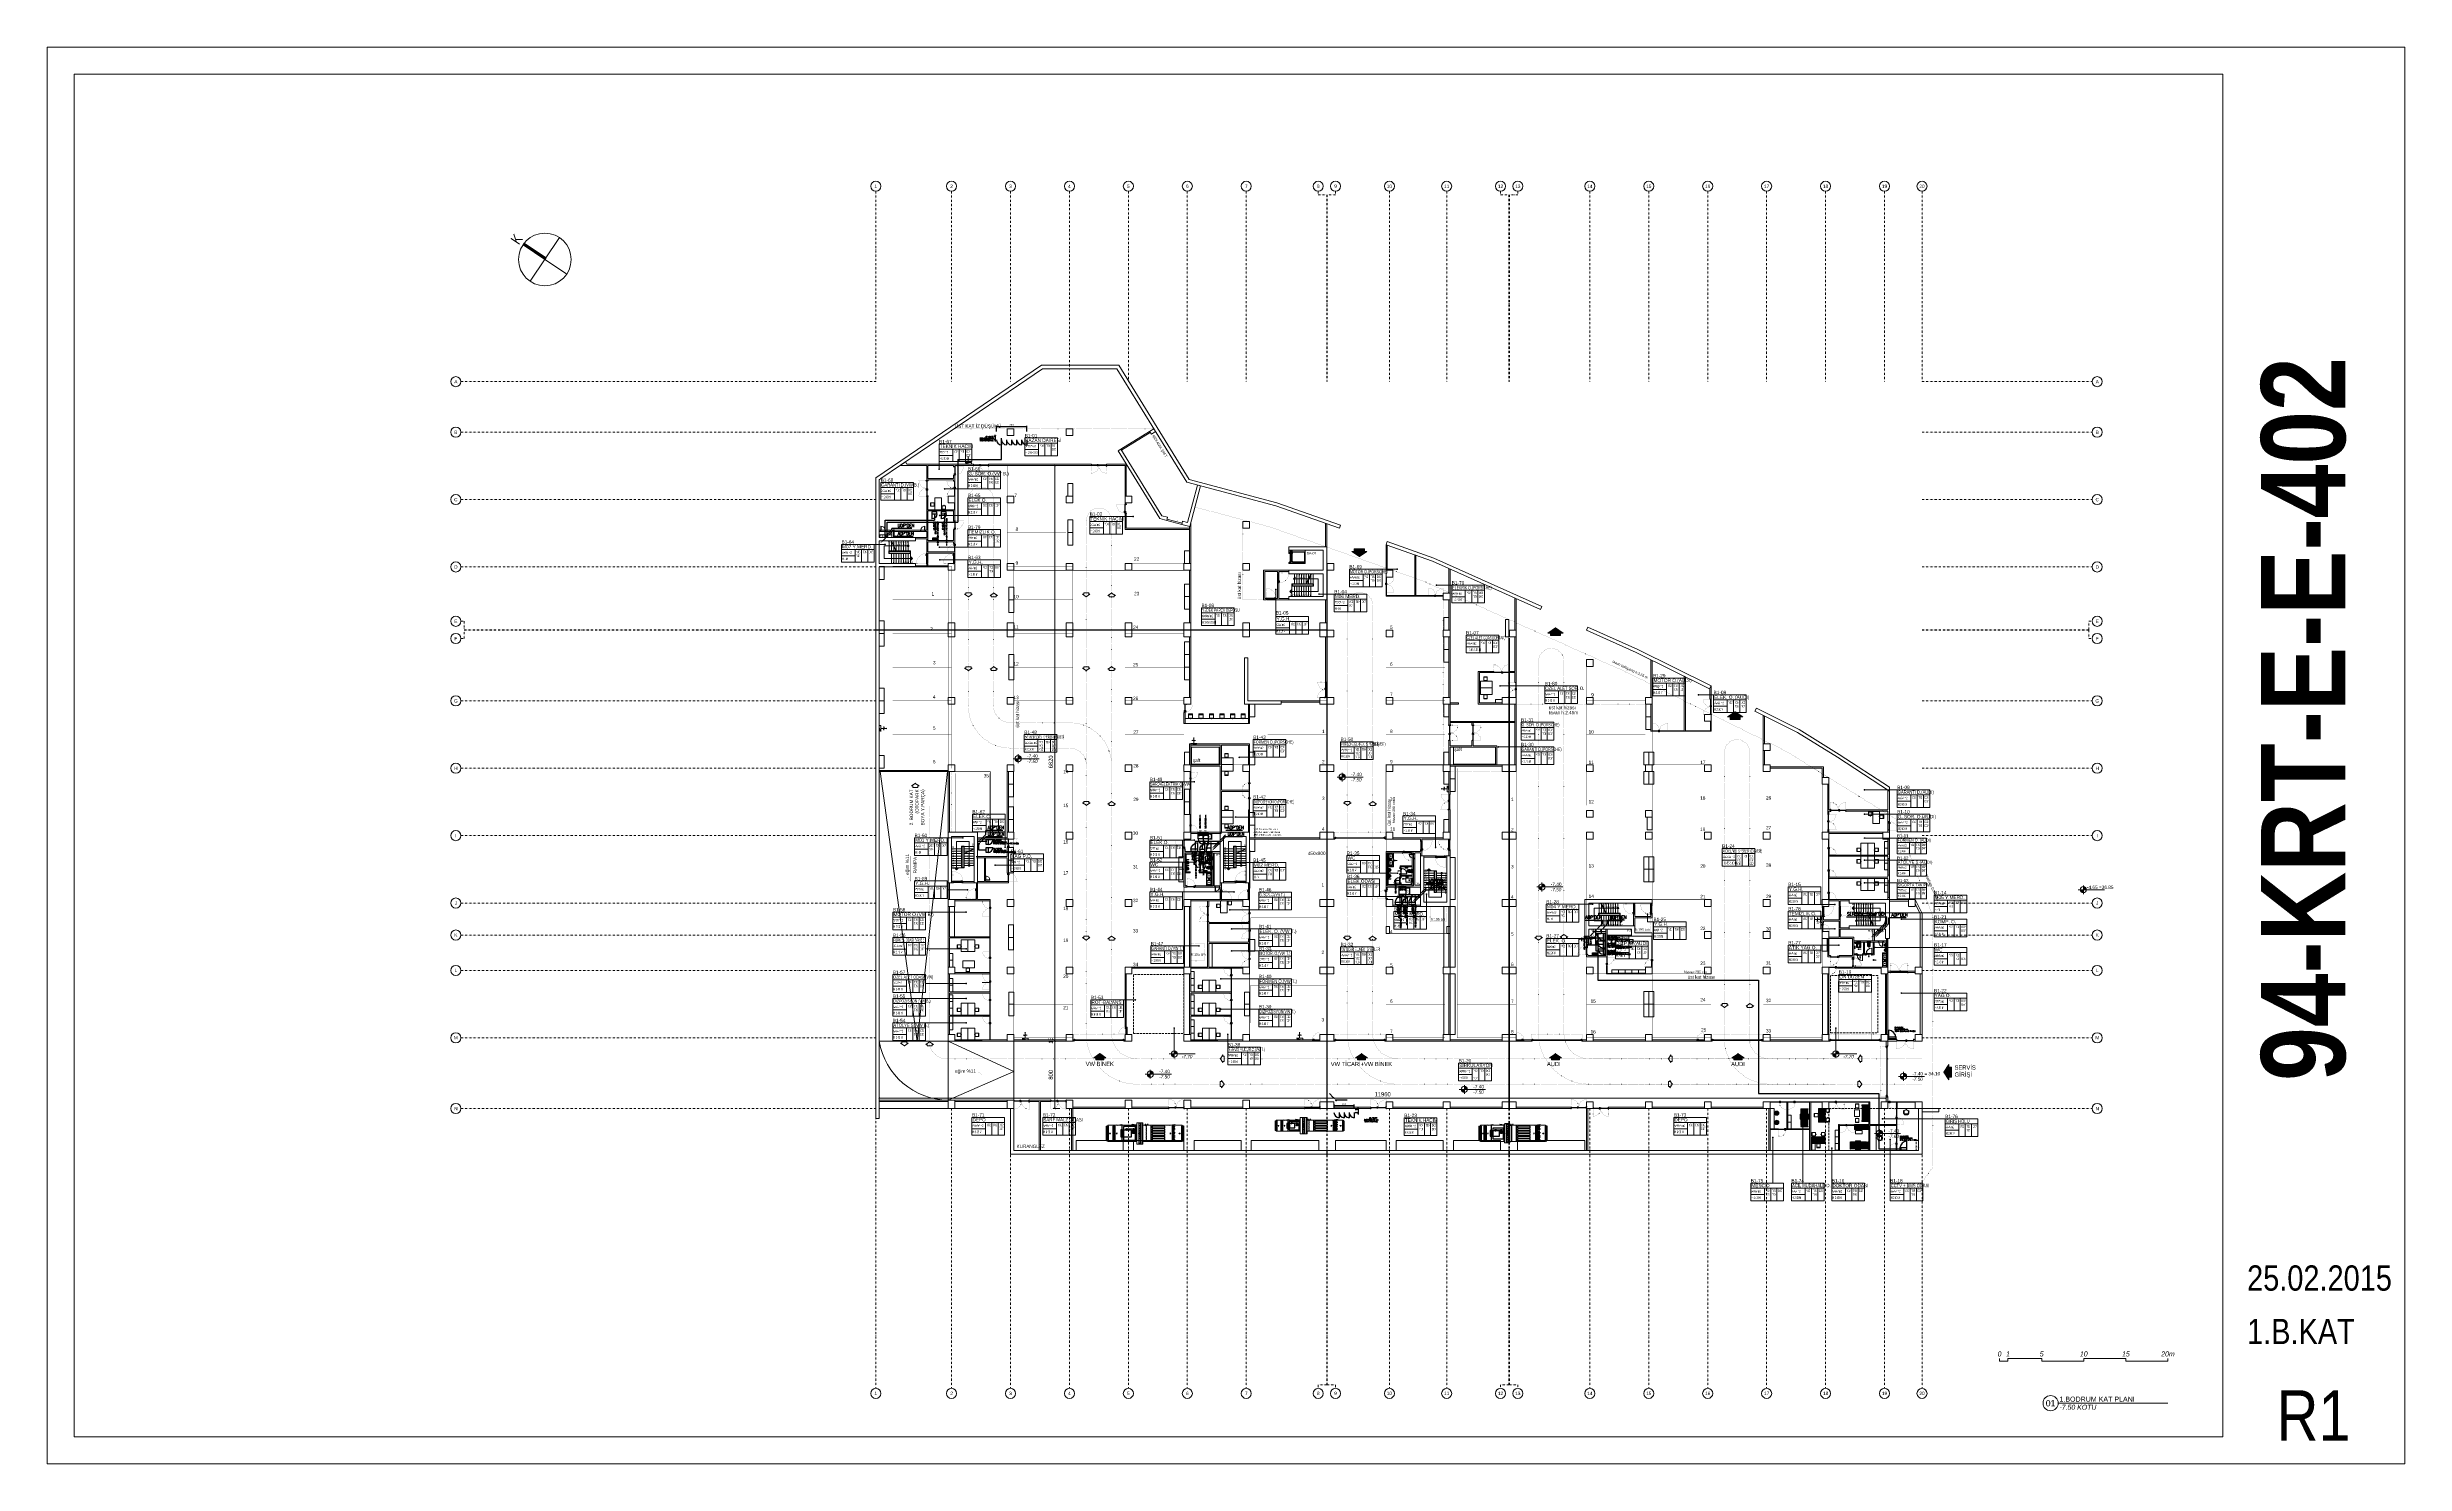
# Model space of a CAD drawing. Header units: metres. Extents: x -17822 to 152406, y -4219 to 19791.
# Drawn here: x 46159 to 74159, y -4219 to 12601 of the extents above; entities that cross this region are included whole.
import ezdxf
from ezdxf.enums import TextEntityAlignment as Align
from ezdxf.xclip import XClip

# ---------------------------------------------------------------- set-up
doc = ezdxf.new("R2010")
doc.units = ezdxf.units.M
doc.header["$LTSCALE"] = 100
doc.header["$MEASUREMENT"] = 0
doc.header["$XCLIPFRAME"] = 0
for name, pattern in [('DASHDOT2', [0.5, 0.25, -0.125, 0, -0.125]), ('DOT2', [0.125, 0, -0.125]), ('DOT5', [0.75, 0, -0.75]), ('HIDDEN', [0.375, 0.25, -0.125])]:
    doc.linetypes.add(name, pattern=pattern)
doc.layers.get('0').update_dxf_attribs({"color": 9, "lineweight": 9})
for name, color, linetype, lineweight in [('00', 9, 'Continuous', 9), ('01', 9, 'Continuous', 9), ('03', 18, 'Continuous', 9), ('05', 9, 'Continuous', 9), ('05S', 9, 'Continuous', 9), ('05V', 9, 'Continuous', 9), ('06B', 9, 'Continuous', 9), ('06C', 9, 'Continuous', 9), ('06C @ 1', 9, 'Continuous', 9), ('06D', 9, 'Continuous', 9), ('08E', 8, 'DOT2', 9), ('09', 9, 'Continuous', 9), ('10', 9, 'Continuous', 9), ('11', 9, 'Continuous', 9), ('12', 9, 'Continuous', 9), ('14', 9, 'Continuous', 9), ('15', 9, 'Continuous', 9), ('19', 9, 'Continuous', 9), ('20', 9, 'DOT2', 9), ('21', 9, 'Continuous', 9), ('21_mahal200', 9, 'Continuous', 9), ('24', 9, 'DASHDOT2', 9), ('25', 9, 'Continuous', 9), ('30H', 8, 'Continuous', 9), ('32-ekipman', 9, 'Continuous', 9), ('40', 9, 'Continuous', 9), ('40A', 9, 'Continuous', 9), ('E-AYDINLATMA VE PRİZ PANOSU', 7, 'Continuous', 30), ('E-DATA LIFT PRIZI', 7, 'Continuous', 30), ('E-IP KAMERA RACK KABİN', 7, 'Continuous', 30), ('E-KABLO', 7, 'Continuous', 30), ('E-OK', 3, 'Continuous', 30), ('E-UPS PANOSU', 7, 'Continuous', 30), ('E-YAZI', 7, 'Continuous', 30), ('Kapı', 9, 'Continuous', 9), ('KARA SIVA', 9, 'Continuous', 9), ('PLASTİK BOYA', 9, 'Continuous', 9), ('SERAMİK', 9, 'Continuous', 9), ('TEFRİŞ', 9, 'Continuous', 9), ('YAZI', 7, 'Continuous', 9)]:
    doc.layers.add(name, color=color, linetype=linetype, lineweight=lineweight)
doc.styles.add('Arial', font='arial.ttf', dxfattribs={"height": 2.5})
doc.styles.add('E-YAZI', font='txttw.shx')
doc.styles.add('MuuM_TEXT-BOLD', font='ARIALNB.TTF')
doc.styles.add('MuuM_TEXT-ITALIC', font='ARIALNI.TTF')
doc.styles.add('MuuM_TEXT-STANDART', font='ARIALN.TTF')
doc.styles.get("Standard").update_dxf_attribs({"font": 'ARIALN.TTF'})
doc.dimstyles.new('MuuM_DIM20', dxfattribs={"dimscale": 2, "dimtxt": 2, "dimasz": 1, "dimexe": 1, "dimexo": 1, "dimgap": 1, "dimtad": 1, "dimdec": 1, "dimrnd": 0.5, "dimdsep": 46, "dimtxsty": 'MuuM_TEXT-STANDART', "dimblk": 'ARCHTICK', "dimcen": 0, "dimdle": 0.15, "dimclrd": 256, "dimclre": 256, "dimclrt": 256, "dimadec": 0, "dimazin": 0, "dimtfac": 5, "dimtdec": 1, "dimtix": 1, "dimtmove": 2, "dimatfit": 3, "dimldrblk": 'DOT', "dimfxl": 3, "dimfxlon": 1, "dimtolj": 1, "dimlwd": -1, "dimlwe": -1, "dimarcsym": 0})
doc.dimstyles.new('MuuM_DIM200', dxfattribs={"dimscale": 20, "dimtxt": 2, "dimasz": 1, "dimexe": 1, "dimexo": 1, "dimgap": 1, "dimtad": 1, "dimdec": 1, "dimrnd": 0.5, "dimdsep": 46, "dimtxsty": 'MuuM_TEXT-STANDART', "dimblk": 'ARCHTICK', "dimcen": 0, "dimdle": 0.15, "dimclrd": 256, "dimclre": 256, "dimclrt": 256, "dimadec": 0, "dimazin": 0, "dimtfac": 5, "dimtdec": 1, "dimtix": 1, "dimtmove": 2, "dimatfit": 3, "dimldrblk": 'DOT', "dimfxl": 3, "dimfxlon": 1, "dimtolj": 1, "dimlwd": -1, "dimlwe": -1, "dimarcsym": 0})
doc.dimstyles.new('rota-tek', dxfattribs={"dimscale": 20, "dimtxt": 1, "dimasz": 0.5, "dimexe": 0.5, "dimexo": 0.5, "dimgap": 0.5, "dimtad": 1, "dimdec": 1, "dimrnd": 0.5, "dimdsep": 46, "dimtxsty": 'MuuM_TEXT-STANDART', "dimblk": 'CLOSEDBLANK', "dimcen": 0, "dimdle": 0.15, "dimclrd": 256, "dimclre": 256, "dimclrt": 256, "dimadec": 0, "dimazin": 0, "dimtfac": 5, "dimtdec": 1, "dimtix": 1, "dimtmove": 2, "dimatfit": 3, "dimfxl": 3, "dimfxlon": 1, "dimtolj": 1, "dimlwd": -1, "dimlwe": -1, "dimarcsym": 0})

# ---------------------------------------------------------------- blocks, each defined once
blk = doc.blocks.new('0_drawinglabel')
blk.add_lwpolyline([(3, 0), (46.46, 0)])
blk.add_circle((0, 0), 3)
at = {"style": 'Arial'}
blk.add_attdef('CIZIMNO', text='', height=2.5, dxfattribs=at).set_placement((0, 0), align=Align.MIDDLE)
blk.add_attdef('CIZIMADI', text='', height=2, dxfattribs=at).set_placement((3.5, 0), align=Align.BOTTOM_LEFT)
blk.add_attdef('OLCEK', text='', height=2, dxfattribs=at).set_placement((46.46, 0), align=Align.BOTTOM_RIGHT)
at = {"style": 'MuuM_TEXT-ITALIC'}
blk.add_attdef('DRAWINGNAME', text='', height=2, dxfattribs=at).set_placement((3.5, -0.59), align=Align.TOP_LEFT)
blk.add_attdef('SCALE', text='', height=2, dxfattribs=at).set_placement((46.46, -0.59), align=Align.TOP_RIGHT)
blk = doc.blocks.new('0_graphicscale')
blk.add_lwpolyline([(0, 3), (0, 0), (10, 0), (10, 3), (50, 3), (50, 0), (100, 0), (100, 3), (150, 3), (150, 0), (200, 0), (200, 3)])
at = {"style": 'MuuM_TEXT-ITALIC'}
for s, p in [('0', (0, 8.5)), ('1', (10, 8.5)), ('5', (50, 8.5)), ('10', (100, 8.5)), ('15', (150, 8.5)), ('20m', (200, 8.5))]:
    blk.add_text(s, height=6, dxfattribs=at).set_placement(p, align=Align.MIDDLE_CENTER)
blk = doc.blocks.new('0_elevationtarget-p-bk')
h = blk.add_hatch(color=250)
h.paths.add_polyline_path([(1.9, 0, 0.414214), (0, 1.9), (0, 0)])
h.paths.add_polyline_path([(0, 0), (-1.9, 0, 0.414214), (0, -1.9)])
blk.add_line((0, -2.6), (0, 2.6))
blk.add_lwpolyline([(12.5, 0), (-3, 0)])
blk.add_circle((0, 0), 1.88)
at = {"style": 'Arial'}
blk.add_attdef('BITMISKOT', text='', height=2, dxfattribs=at).set_placement((4.5, 0), align=Align.BOTTOM_LEFT)
at = {"style": 'MuuM_TEXT-ITALIC'}
blk.add_attdef('FINISHINGFLOORLEVEL', text='', height=2, dxfattribs=at).set_placement((4.5, -0.6), align=Align.TOP_LEFT)
blk = doc.blocks.new('0_northarrow')
blk.add_hatch(color=256).paths.add_polyline_path([(0, 6.25), (0.5, 6.25), (0.5, 0), (0, 0)])
for points in [[(0, 6.25), (0, -6.25), (0, -3.125)], [(6.25, 0), (-6.25, 0)]]:
    blk.add_lwpolyline(points)
blk.add_lwpolyline([(0, 6.25), (0.5, 6.25), (0.5, 0), (0, 0)], close=True)
blk.add_circle((0, 0), 6.25)
at = {"style": 'MuuM_TEXT-STANDART'}
blk.add_attdef('YON', text='', height=2.5, dxfattribs=at).set_placement((0.25, 6.25), align=Align.BOTTOM_CENTER)
blk = doc.blocks.new('0_aks')
at = {"linetype": 'Continuous'}
blk.add_circle((0, 0), 3, dxfattribs=at)
at = {"style": 'Arial'}
blk.add_attdef('AKS', text='', height=2, dxfattribs=at).set_placement((0, 0), align=Align.MIDDLE_CENTER)
blk = doc.blocks.new('p-akslar_yeni')
at = {"layer": '24'}
for points in [[(6415, 2315), (6415, 55)], [(7315, 2315), (7315, 55)], [(8015, 2315), (8015, 55)], [(8715, 2315), (8715, 55)], [(9415, 2315), (9415, 55)], [(10115, 2315), (10115, 55)], [(10815, 2315), (10815, 55)], [(11670, 2315), (11670, 2275), (11770, 2275), (11770, 55)], [(11875, 2315), (11875, 2275), (11775, 2275), (11775, 55)], [(12515, 2315), (12515, 2315), (12515, 55)], [(13195, 2315), (13195, 55)], [(13835, 2315), (13835, 2275), (13935, 2275), (13935, 55)], [(14040, 2315), (14040, 2275), (13940, 2275), (13940, 55)], [(14895, 2315), (14895, 55)], [(15595, 2315), (15595, 55)], [(16295, 2315), (16295, 55)], [(16995, 2315), (16995, 55)], [(17695, 2315), (17695, 55)], [(18395, 2315), (18395, 55)], [(18840, 2315), (18840, 55)], [(1488, 55), (6415, 55)], [(18840, 55), (20861, 55)], [(1488, -545), (6415, -545)], [(18840, -545), (20861, -545)], [(1488, -1345), (6415, -1345)], [(18840, -1345), (20861, -1345)], [(1488, -2145), (6415, -2145)], [(18840, -2145), (20861, -2145)], [(1488, -2790), (1528, -2790), (1528, -2890), (6415, -2890)], [(20821, -2890), (20821, -2790), (20861, -2790)], [(1488, -2995), (1528, -2995), (1528, -2895), (6415, -2895)], [(18840, -2890), (20821, -2890)], [(18840, -2895), (20821, -2895)], [(20821, -2895), (20821, -2995), (20861, -2995)], [(1488, -3735), (6415, -3735)], [(18840, -3735), (20861, -3735)], [(1488, -4535), (6415, -4535)], [(18840, -4535), (20861, -4535)], [(1488, -5335), (6415, -5335)], [(18840, -5335), (20861, -5335)], [(1488, -6135), (6415, -6135)], [(18840, -6135), (20861, -6135)], [(1488, -6515), (6415, -6515)], [(18840, -6515), (20861, -6515)], [(1488, -6935), (6415, -6935)], [(18840, -6935), (20861, -6935)], [(1488, -7735), (6415, -7735)], [(18840, -7735), (20861, -7735)], [(1488, -8575), (6415, -8575)], [(6415, -8575), (6415, -11897)], [(7315, -8575), (7315, -11897)], [(8015, -8575), (8015, -11897)], [(8715, -8575), (8715, -11897)], [(9415, -8575), (9415, -11897)], [(10115, -8575), (10115, -11897)], [(10815, -8575), (10815, -11897)], [(11770, -8575), (11770, -11857)], [(11775, -8575), (11775, -11857)], [(12515, -8575), (12515, -11897)], [(13195, -8575), (13195, -11897)], [(13935, -8575), (13935, -11855), (13835, -11855), (13835, -11897)], [(13940, -8575), (13940, -11855), (14040, -11855), (14040, -11897)], [(14895, -8575), (14895, -11897)], [(15595, -8575), (15595, -11897)], [(16295, -8575), (16295, -11897)], [(16995, -8575), (16995, -11897)], [(17695, -8575), (17695, -11897)], [(18395, -8575), (18395, -11897)], [(18840, -8575), (20861, -8575)], [(18840, -8575), (18840, -11897)], [(11770, -11857), (11670, -11857), (11670, -11897)], [(11775, -11857), (11875, -11857), (11875, -11897)]]:
    blk.add_lwpolyline(points, dxfattribs=at)
at = {"layer": '21', "xscale": 20, "yscale": 20, "zscale": 20}
for p, values in [((6415, 2375), {'AKS': '1'}), ((7315, 2375), {'AKS': '2'}), ((8015, 2375), {'AKS': '3'}), ((8715, 2375), {'AKS': '4'}), ((9415, 2375), {'AKS': '5'}), ((10115, 2375), {'AKS': '6'}), ((10815, 2375), {'AKS': '7'}), ((11670, 2375), {'AKS': '8'}), ((11875, 2375), {'AKS': '9'}), ((12515, 2375), {'AKS': '10'}), ((13195, 2375), {'AKS': '11'}), ((13835, 2375), {'AKS': '12'}), ((14040, 2375), {'AKS': '13'}), ((14895, 2375), {'AKS': '14'}), ((15595, 2375), {'AKS': '15'}), ((16295, 2375), {'AKS': '16'}), ((16995, 2375), {'AKS': '17'}), ((17695, 2375), {'AKS': '18'}), ((18395, 2375), {'AKS': '19'}), ((18840, 2375), {'AKS': '20'}), ((1428, 55), {'AKS': 'A'}), ((20921, 55), {'AKS': 'A'}), ((1428, -545), {'AKS': 'B'}), ((20921, -545), {'AKS': 'B'}), ((1428, -1345), {'AKS': 'C'}), ((20921, -1345), {'AKS': 'C'}), ((1428, -2145), {'AKS': 'D'}), ((20921, -2145), {'AKS': 'D'}), ((1428, -2790), {'AKS': 'E'}), ((20921, -2790), {'AKS': 'E'}), ((1428, -2995), {'AKS': 'F'}), ((20921, -2995), {'AKS': 'F'}), ((1428, -3735), {'AKS': 'G'}), ((20921, -3735), {'AKS': 'G'}), ((1428, -4535), {'AKS': 'H'}), ((20921, -4535), {'AKS': 'H'}), ((1428, -5335), {'AKS': 'I'}), ((20921, -5335), {'AKS': 'I'}), ((1428, -6135), {'AKS': 'J'}), ((20921, -6135), {'AKS': 'J'}), ((1428, -6515), {'AKS': 'K'}), ((20921, -6515), {'AKS': 'K'}), ((1428, -6935), {'AKS': 'L'}), ((20921, -6935), {'AKS': 'L'}), ((1428, -7735), {'AKS': 'M'}), ((20921, -7735), {'AKS': 'M'}), ((1428, -8575), {'AKS': 'N'}), ((20921, -8575), {'AKS': 'N'}), ((6415, -11957), {'AKS': '1'}), ((7315, -11957), {'AKS': '2'}), ((8015, -11957), {'AKS': '3'}), ((8715, -11957), {'AKS': '4'}), ((9415, -11957), {'AKS': '5'}), ((10115, -11957), {'AKS': '6'}), ((10815, -11957), {'AKS': '7'}), ((11670, -11957), {'AKS': '8'}), ((11875, -11957), {'AKS': '9'}), ((12515, -11957), {'AKS': '10'}), ((13195, -11957), {'AKS': '11'}), ((13835, -11957), {'AKS': '12'}), ((14040, -11957), {'AKS': '13'}), ((14895, -11957), {'AKS': '14'}), ((15595, -11957), {'AKS': '15'}), ((16295, -11957), {'AKS': '16'}), ((16995, -11957), {'AKS': '17'}), ((17695, -11957), {'AKS': '18'}), ((18395, -11957), {'AKS': '19'}), ((18840, -11957), {'AKS': '20'})]:
    blk.add_blockref('0_aks', p, dxfattribs=at).add_auto_attribs(values)
blk = doc.blocks.new('E-600X240')
at = {"layer": 'E-UPS PANOSU', "color": 3}
blk.add_line((-30, 24), (-30, 84), dxfattribs=at)
at = {"layer": 'E-UPS PANOSU', "color": 4}
blk.add_lwpolyline([(-30, 24), (30, 24), (30, 0), (-30, 0)], close=True, dxfattribs=at)
at = {"layer": 'E-UPS PANOSU', "color": 3}
blk.add_arc((-34, 20), 63.7, 3.2638, 86.7362, dxfattribs=at)
blk = doc.blocks.new('E-800X240')
at = {"layer": 'E-UPS PANOSU', "color": 3}
blk.add_line((-40, 24), (-40, 104), dxfattribs=at)
at = {"layer": 'E-UPS PANOSU', "color": 4}
blk.add_lwpolyline([(-40, 24), (40, 24), (40, 0), (-40, 0)], close=True, dxfattribs=at)
at = {"layer": 'E-UPS PANOSU', "color": 3}
blk.add_arc((-49, 15), 89.5, 5.7754, 84.2246, dxfattribs=at)
blk = doc.blocks.new('_ClosedBlank')
at = {"color": 0, "linetype": 'ByBlock', "lineweight": -2}
for p, q in [((-1, 0.2), (0, 0)), ((-1, 0.2), (-1, -0.2)), ((0, 0), (-1, -0.2))]:
    blk.add_line(p, q, dxfattribs=at)
blk = doc.blocks.new('*D401')
at = {"layer": 'E-DATA LIFT PRIZI', "transparency": 16777216}
for p, q in [((57432, 8037), (57432, 8107)), ((57442, 8097), (57782, 8097)), ((57792, 8037), (57792, 8107))]:
    blk.add_line(p, q, dxfattribs=at)
at = {"layer": 'E-DATA LIFT PRIZI', "transparency": 16777216, "xscale": 10, "yscale": 10, "zscale": 10, "rotation": 180}
blk.add_blockref('_ClosedBlank', (57432, 8097), dxfattribs=at)
at = {"layer": 'E-DATA LIFT PRIZI', "transparency": 16777216, "xscale": 10, "yscale": 10, "zscale": 10}
blk.add_blockref('_ClosedBlank', (57792, 8097), dxfattribs=at)
at = {"layer": 'E-DATA LIFT PRIZI', "transparency": 16777216, "insert": (57612, 8117), "char_height": 20, "attachment_point": 5, "style": 'MuuM_TEXT-STANDART'}
blk.add_mtext('\\A1;360', dxfattribs=at)
blk = doc.blocks.new('*D402')
at = {"layer": 'E-DATA LIFT PRIZI', "transparency": 16777216}
for p, q in [((57422, 7980), (57408, 7980)), ((57422, 7940), (57408, 7940)), ((57418, 7990), (57418, 8000)), ((57418, 7980), (57418, 7940)), ((57418, 7930), (57418, 7920))]:
    blk.add_line(p, q, dxfattribs=at)
at = {"layer": 'E-DATA LIFT PRIZI', "transparency": 16777216, "xscale": 10, "yscale": 10, "zscale": 10}
for p, rotation in [((57418, 7980), 270), ((57418, 7940), 90)]:
    blk.add_blockref('_ClosedBlank', p, dxfattribs=dict(at, rotation=rotation))
at = {"layer": 'E-DATA LIFT PRIZI', "transparency": 16777216, "insert": (57398, 7960), "char_height": 20, "attachment_point": 5, "rotation": 90, "style": 'MuuM_TEXT-STANDART'}
blk.add_mtext('\\A1;40', dxfattribs=at)
blk = doc.blocks.new('*D403')
at = {"layer": 'E-DATA LIFT PRIZI', "transparency": 16777216}
for p, q in [((61442, 1), (61442, 46)), ((61452, 36), (61672, 36)), ((61682, 1), (61682, 46))]:
    blk.add_line(p, q, dxfattribs=at)
at = {"layer": 'E-DATA LIFT PRIZI', "transparency": 16777216, "xscale": 10, "yscale": 10, "zscale": 10, "rotation": 180}
blk.add_blockref('_ClosedBlank', (61442, 36), dxfattribs=at)
at = {"layer": 'E-DATA LIFT PRIZI', "transparency": 16777216, "xscale": 10, "yscale": 10, "zscale": 10}
blk.add_blockref('_ClosedBlank', (61682, 36), dxfattribs=at)
at = {"layer": 'E-DATA LIFT PRIZI', "transparency": 16777216, "insert": (61562, 57), "char_height": 20, "attachment_point": 5, "style": 'MuuM_TEXT-STANDART'}
blk.add_mtext('\\A1;240', dxfattribs=at)
blk = doc.blocks.new('*D404')
at = {"layer": 'E-DATA LIFT PRIZI', "transparency": 16777216}
for p, q in [((61727, 1), (61727, 11)), ((61692, -9), (61737, -9)), ((61692, -49), (61737, -49)), ((61727, -9), (61727, -49)), ((61727, -59), (61727, -69))]:
    blk.add_line(p, q, dxfattribs=at)
at = {"layer": 'E-DATA LIFT PRIZI', "transparency": 16777216, "xscale": 10, "yscale": 10, "zscale": 10}
for p, rotation in [((61727, -9), 270), ((61727, -49), 90)]:
    blk.add_blockref('_ClosedBlank', p, dxfattribs=dict(at, rotation=rotation))
at = {"layer": 'E-DATA LIFT PRIZI', "transparency": 16777216, "insert": (61706, -29), "char_height": 20, "attachment_point": 5, "rotation": 90, "style": 'MuuM_TEXT-STANDART'}
blk.add_mtext('\\A1;40', dxfattribs=at)
blk = doc.blocks.new('*D405')
at = {"layer": 'E-DATA LIFT PRIZI', "transparency": 16777216}
for p, q in [((59887, 3271), (59887, 3286)), ((59897, 3276), (59937, 3276)), ((59947, 3271), (59947, 3286))]:
    blk.add_line(p, q, dxfattribs=at)
at = {"layer": 'E-DATA LIFT PRIZI', "transparency": 16777216, "xscale": 10, "yscale": 10, "zscale": 10, "rotation": 180}
blk.add_blockref('_ClosedBlank', (59887, 3276), dxfattribs=at)
at = {"layer": 'E-DATA LIFT PRIZI', "transparency": 16777216, "xscale": 10, "yscale": 10, "zscale": 10}
blk.add_blockref('_ClosedBlank', (59947, 3276), dxfattribs=at)
at = {"layer": 'E-DATA LIFT PRIZI', "transparency": 16777216, "insert": (59917, 3296), "char_height": 20, "attachment_point": 5, "style": 'MuuM_TEXT-STANDART'}
blk.add_mtext('\\A1;60', dxfattribs=at)
blk = doc.blocks.new('*D406')
at = {"layer": 'E-DATA LIFT PRIZI', "transparency": 16777216}
for p, q in [((59827, 3271), (59827, 3286)), ((59877, 3276), (59837, 3276)), ((59887, 3271), (59887, 3286))]:
    blk.add_line(p, q, dxfattribs=at)
at = {"layer": 'E-DATA LIFT PRIZI', "transparency": 16777216, "xscale": 10, "yscale": 10, "zscale": 10, "rotation": 180}
blk.add_blockref('_ClosedBlank', (59827, 3276), dxfattribs=at)
at = {"layer": 'E-DATA LIFT PRIZI', "transparency": 16777216, "xscale": 10, "yscale": 10, "zscale": 10}
blk.add_blockref('_ClosedBlank', (59887, 3276), dxfattribs=at)
at = {"layer": 'E-DATA LIFT PRIZI', "transparency": 16777216, "insert": (59857, 3296), "char_height": 20, "attachment_point": 5, "style": 'MuuM_TEXT-STANDART'}
blk.add_mtext('\\A1;60', dxfattribs=at)
blk = doc.blocks.new('*D407')
at = {"layer": 'E-DATA LIFT PRIZI', "transparency": 16777216}
for p, q in [((59957, 3261), (59996, 3261)), ((59957, 3201), (59996, 3201)), ((59986, 3251), (59986, 3211))]:
    blk.add_line(p, q, dxfattribs=at)
at = {"layer": 'E-DATA LIFT PRIZI', "transparency": 16777216, "xscale": 10, "yscale": 10, "zscale": 10}
for p, rotation in [((59986, 3261), 90), ((59986, 3201), 270)]:
    blk.add_blockref('_ClosedBlank', p, dxfattribs=dict(at, rotation=rotation))
at = {"layer": 'E-DATA LIFT PRIZI', "transparency": 16777216, "insert": (59966, 3231), "char_height": 20, "attachment_point": 5, "rotation": 90, "style": 'MuuM_TEXT-STANDART'}
blk.add_mtext('\\A1;60', dxfattribs=at)
blk = doc.blocks.new('*D408')
at = {"layer": 'E-DATA LIFT PRIZI', "transparency": 16777216}
for p, q in [((62216, 2632), (62216, 2647)), ((62226, 2637), (62286, 2637)), ((62296, 2632), (62296, 2647))]:
    blk.add_line(p, q, dxfattribs=at)
at = {"layer": 'E-DATA LIFT PRIZI', "transparency": 16777216, "xscale": 10, "yscale": 10, "zscale": 10, "rotation": 180}
blk.add_blockref('_ClosedBlank', (62216, 2637), dxfattribs=at)
at = {"layer": 'E-DATA LIFT PRIZI', "transparency": 16777216, "xscale": 10, "yscale": 10, "zscale": 10}
blk.add_blockref('_ClosedBlank', (62296, 2637), dxfattribs=at)
at = {"layer": 'E-DATA LIFT PRIZI', "transparency": 16777216, "insert": (62256, 2657), "char_height": 20, "attachment_point": 5, "style": 'MuuM_TEXT-STANDART'}
blk.add_mtext('\\A1;80', dxfattribs=at)
blk = doc.blocks.new('*D409')
at = {"layer": 'E-DATA LIFT PRIZI', "transparency": 16777216}
for p, q in [((62306, 2622), (62347, 2622)), ((62306, 2542), (62347, 2542)), ((62337, 2612), (62337, 2552))]:
    blk.add_line(p, q, dxfattribs=at)
at = {"layer": 'E-DATA LIFT PRIZI', "transparency": 16777216, "xscale": 10, "yscale": 10, "zscale": 10}
for p, rotation in [((62337, 2622), 90), ((62337, 2542), 270)]:
    blk.add_blockref('_ClosedBlank', p, dxfattribs=dict(at, rotation=rotation))
at = {"layer": 'E-DATA LIFT PRIZI', "transparency": 16777216, "insert": (62317, 2582), "char_height": 20, "attachment_point": 5, "rotation": 90, "style": 'MuuM_TEXT-STANDART'}
blk.add_mtext('\\A1;80', dxfattribs=at)
blk = doc.blocks.new('*D410')
at = {"layer": 'E-DATA LIFT PRIZI', "transparency": 16777216}
for p, q in [((64467, 2031), (64467, 2045)), ((64477, 2035), (64537, 2035)), ((64547, 2031), (64547, 2045))]:
    blk.add_line(p, q, dxfattribs=at)
at = {"layer": 'E-DATA LIFT PRIZI', "transparency": 16777216, "xscale": 10, "yscale": 10, "zscale": 10, "rotation": 180}
blk.add_blockref('_ClosedBlank', (64467, 2035), dxfattribs=at)
at = {"layer": 'E-DATA LIFT PRIZI', "transparency": 16777216, "xscale": 10, "yscale": 10, "zscale": 10}
blk.add_blockref('_ClosedBlank', (64547, 2035), dxfattribs=at)
at = {"layer": 'E-DATA LIFT PRIZI', "transparency": 16777216, "insert": (64507, 2055), "char_height": 20, "attachment_point": 5, "style": 'MuuM_TEXT-STANDART'}
blk.add_mtext('\\A1;80', dxfattribs=at)
blk = doc.blocks.new('*D411')
at = {"layer": 'E-DATA LIFT PRIZI', "transparency": 16777216}
for p, q in [((64460, 2021), (64450, 2021)), ((64460, 2011), (64460, 1951)), ((64460, 1941), (64450, 1941))]:
    blk.add_line(p, q, dxfattribs=at)
at = {"layer": 'E-DATA LIFT PRIZI', "transparency": 16777216, "xscale": 10, "yscale": 10, "zscale": 10}
for p, rotation in [((64460, 2021), 90), ((64460, 1941), 270)]:
    blk.add_blockref('_ClosedBlank', p, dxfattribs=dict(at, rotation=rotation))
at = {"layer": 'E-DATA LIFT PRIZI', "transparency": 16777216, "insert": (64440, 1981), "char_height": 20, "attachment_point": 5, "rotation": 90, "style": 'MuuM_TEXT-STANDART'}
blk.add_mtext('\\A1;80', dxfattribs=at)
blk = doc.blocks.new('*U195')
at = {"layer": 'E-OK', "color": 3, "linetype": 'Continuous'}
for p, q in [((85, 85), (201, 200)), ((-126, -126), (0, 0))]:
    blk.add_line(p, q, dxfattribs=at)
at = {"layer": 'E-OK', "color": 4, "linetype": 'Continuous', "const_width": 30}
blk.add_lwpolyline([(-15, 0, 1), (15, 0, 1)], format="xyb", close=True, dxfattribs=at)
at = {"layer": 'E-OK', "color": 3, "linetype": 'Continuous'}
for points in [[(99, 71), (71, 99), (0, 0)], [(-112, -140), (-140, -112), (-211, -211)]]:
    blk.add_solid(points, dxfattribs=at)
blk = doc.blocks.new('*U194')
at = {"layer": 'E-OK', "color": 3, "linetype": 'Continuous'}
blk.add_line((85, 85), (201, 200), dxfattribs=at)
at = {"layer": 'E-OK', "color": 4, "linetype": 'Continuous', "const_width": 30}
blk.add_lwpolyline([(-15, 0, 1), (15, 0, 1)], format="xyb", close=True, dxfattribs=at)
at = {"layer": 'E-OK', "color": 3, "linetype": 'Continuous'}
blk.add_solid([(99, 71), (71, 99), (0, 0)], dxfattribs=at)
blk = doc.blocks.new('p-kolon_80x80')
blk.add_lwpolyline([(-40, -40), (40, -40), (40, 40), (-40, 40)], close=True)
blk = doc.blocks.new('1.bod.mimari.elk')
at = {"layer": '01'}
for points in [[(5520, -1704), (5507, -1741), (4752, -1475), (3695, -1194), (2864, 154), (1981, 154), (1695, -40), (1695, -40), (60, -1150), (40, -1164), (40, -1188), (40, -1370), (40, -1370), (40, -1430), (40, -1430), (40, -1850), (470, -1850), (470, -1890), (40, -1890), (40, -2160), (470, -2160), (470, -2200), (40, -2200), (40, -2200), (40, -2200), (40, -2945), (0, -2945), (0, -1143), (1969, 194), (2886, 194), (3720, -1160), (4764, -1437)], [(7909, -2670), (7893, -2706), (6613, -2132), (6060, -1937), (6073, -1899), (6628, -2095)], [(4905, -1960), (5355, -1960), (5355, -2240), (5355, -2240), (5355, -2590), (4905, -2590), (4905, -2550), (5315, -2550), (5315, -2280), (4905, -2280), (4905, -2240), (5315, -2240), (5315, -2000), (4905, -2000), (4905, -1960)], [(40, -8750), (0, -8750), (0, -2950), (40, -2950), (40, -8750), (40, -8750)], [(7520, -3030), (7480, -3030), (7480, -2824), (7520, -2824)], [(4815, -3790), (4420, -3790), (4420, -3280), (4380, -3280), (4380, -3830), (4815, -3830)], [(10458, -3878), (10965, -4129), (11443, -4426), (12040, -4815), (12040, -4863), (11421, -4460), (10945, -4164), (10440, -3914)], [(860, -5350), (860, -5350), (860, -5950), (900, -5950), (900, -5950), (900, -5950), (900, -5400), (1170, -5400), (1170, -5950), (1170, -5950), (1170, -5950), (1210, -5950), (1210, -5350), (860, -5350), (860, -5350), (860, -5350), (860, -5400)], [(12040, -6150), (11560, -6150), (11560, -6190), (11990, -6190), (11990, -6460), (11560, -6460), (11560, -6500), (11600, -6500), (11600, -6500), (11990, -6500), (11990, -6610), (12040, -6610), (12040, -6150)], [(860, -8630), (940, -8630), (940, -8530), (860, -8530)], [(1560, -8630), (1640, -8630), (1640, -8530), (1560, -8530)], [(2260, -8630), (2340, -8630), (2340, -8530), (2260, -8530)], [(2960, -8630), (3040, -8630), (3040, -8530), (2960, -8530)], [(3660, -8630), (3740, -8630), (3740, -8530), (3660, -8530)], [(4360, -8630), (4440, -8630), (4440, -8530), (4360, -8530)]]:
    blk.add_lwpolyline(points, close=True, dxfattribs=at)
for points in [[(3252, -591), (3303, -559), (3324, -593), (3273, -625), (3252, -591)], [(3455, -1648), (3374, -1626), (2878, -821), (2912, -800), (2912, -800), (3399, -1592), (3465, -1609)], [(3643, -1656), (3701, -1671), (3819, -1227), (3858, -1238), (3730, -1720), (3633, -1694)], [(3455, -1648), (3465, -1609)], [(3633, -1694), (3643, -1656)], [(9902, -3648), (9032, -3217), (8440, -2952), (8456, -2915), (9049, -3181), (9920, -3612), (9902, -3648)], [(4130, -5950), (4130, -5950), (4130, -5950), (4130, -5400), (4400, -5400), (4400, -5950), (4400, -5950), (4400, -5950), (4440, -5950), (4440, -5350), (4090, -5350), (4090, -5950), (4130, -5950)], [(6510, -5630), (6510, -5630), (6510, -5630), (6510, -6180), (6780, -6180), (6780, -5630), (6780, -5630), (6780, -5630), (6820, -5630), (6820, -6230), (6470, -6230), (6470, -5630), (6510, -5630)], [(8420, -6585), (8420, -6500), (8420, -6460), (8420, -6150), (9220, -6150), (9220, -6190), (8470, -6190), (8470, -6460), (9015, -6460), (9015, -6545), (9220, -6545), (9220, -6585), (8975, -6585), (8975, -6500), (8470, -6500)], [(6060, -6550), (6100, -6550), (6100, -6470), (6060, -6470), (6060, -6550)], [(6780, -6550), (6820, -6550), (6820, -6470), (6780, -6470), (6780, -6550)]]:
    blk.add_lwpolyline(points, dxfattribs=at)
for p in [(1600, -600), (2300, -600), (900, -1400), (1600, -1400), (2300, -1400), (3000, -1400), (4400, -1700), (900, -2200), (1600, -2200), (2300, -2200), (3000, -2200), (3700, -2200), (4400, -2200), (5400, -2200), (6100, -2280), (6780, -2550), (900, -2905), (900, -2990), (1600, -2905), (1600, -2990), (2300, -2905), (2300, -2990), (3000, -2905), (3000, -2990), (3700, -2905), (3700, -2990), (4400, -2905), (4400, -2990), (5315, -2905), (5315, -2990), (5400, -2990), (6100, -2990), (6780, -2990), (7565, -2990), (8480, -3340), (900, -3790), (1600, -3790), (2300, -3790), (3000, -3790), (3700, -3790), (5315, -3790), (5400, -3790), (6100, -3790), (6780, -3790), (7480, -3790), (7565, -3790), (8480, -3790), (9180, -3790), (9880, -3990), (10580, -4340), (900, -4590), (1600, -4590), (2300, -4590), (3000, -4590), (3700, -4590), (4400, -4590), (5315, -4590), (5400, -4590), (6100, -4590), (6780, -4590), (7480, -4590), (7565, -4590), (8480, -4590), (9180, -4590), (9880, -4590), (10580, -4590), (11280, -4740), (8480, -5130), (9180, -5130), (1600, -5390), (2300, -5390), (3000, -5390), (3700, -5390), (5315, -5390), (5400, -5390), (6100, -5390), (7480, -5390), (7565, -5390), (8480, -5390), (9180, -5390), (9880, -5390), (10580, -5390), (11280, -5390), (12000, -5390), (900, -6190), (1600, -6190), (2300, -6190), (3000, -6190), (3700, -6190), (4400, -6190), (5315, -6190), (5400, -6190), (6100, -6190), (7480, -6190), (7565, -6190), (9880, -6190), (10580, -6190), (11280, -6190), (12304, -6190), (9880, -6570), (10580, -6570), (11280, -6570), (900, -6990), (1600, -6990), (2300, -6990), (3000, -6990), (3700, -6990), (4400, -6990), (5315, -6990), (5400, -6990), (6100, -6990), (6780, -6990), (7480, -6990), (7565, -6990), (8480, -6990), (9180, -6990), (9880, -6990), (10580, -6990), (11280, -6990), (11980, -6990), (12385, -6990), (900, -7790), (1600, -7790), (2300, -7790), (3000, -7790), (3700, -7790), (4400, -7790), (5315, -7790), (5400, -7790), (6100, -7790), (6780, -7790), (7480, -7790), (7565, -7790), (8480, -7790), (9180, -7790), (9880, -7790), (10580, -7790), (11280, -7790), (11980, -7790), (12385, -7790), (5315, -8590), (5400, -8590), (6100, -8590), (6780, -8590), (7480, -8590), (7565, -8590), (8480, -8590), (9180, -8590), (9880, -8590), (10580, -8590), (11280, -8590), (11980, -8590), (12385, -8590)]:
    blk.add_blockref('p-kolon_80x80', p, dxfattribs=at)
at = {"layer": '01', "xscale": -1, "rotation": 180}
blk.add_blockref('p-kolon_80x80', (6780, -5390), dxfattribs=at)
blk = doc.blocks.new('p-işyeri')
at = {"color": 0, "const_width": 2}
blk.add_lwpolyline([(200, 0), (200, 700), (-200, 700), (-200, 0)], close=True, dxfattribs=at)
blk = doc.blocks.new('p-b1 tavan lejant')
at = {"layer": '30H'}
ref = blk.add_blockref('p-işyeri', (67240, -23160), dxfattribs=dict(at, rotation=90))
XClip(ref).set_block_clipping_path([(-290.0000043055, -461.2174844945), (311.4007203042, 30)])
blk = doc.blocks.new('A$C28774ECE')
blk.add_line((38, 34), (38, 31))
for points in [[(35, 34), (35, 52), (0, 52), (0, 12), (27, 12)], [(31, 8), (26, 13), (26, 13), (31, 8)], [(27, 12), (35, 12), (35, 31)]]:
    blk.add_lwpolyline(points)
blk.add_lwpolyline([(41, 31), (41, 34), (32, 34), (32, 31)], close=True)
for centre, radius in [((27, 32), 2), ((32, 7), 1)]:
    blk.add_circle(centre, radius)
blk = doc.blocks.new('p-tezgah')
at = {"layer": '05S'}
h = blk.add_hatch(color=256, dxfattribs=at)
h.dxf.hatch_style = 1
h.paths.add_polyline_path([(50, 170), (50, 0), (0, 0), (0, 170)])
at = {"layer": '05V'}
blk.add_line((1, 73), (11, 73), dxfattribs=at)
for points in [[(50, 170), (50, 0), (0, 0), (0, 170)], [(0, 49), (3, 49), (3, 41), (0, 41)]]:
    blk.add_lwpolyline(points, close=True, dxfattribs=at)
blk.add_circle((1, 73), 1.02, dxfattribs=at)
at = {"layer": '05V', "xscale": -1}
blk.add_blockref('A$C28774ECE', (44, 12), dxfattribs=at)
blk = doc.blocks.new('prf-scr2')
at = {"linetype": 'DOT2', "ltscale": 10}
blk.add_line((0, 0), (0, -1), dxfattribs=at)
for p, q in [((0, 0), (0, 0)), ((0, 0), (0, 0)), ((0, 0), (0, -1)), ((0, 0), (0, 0)), ((0, 0), (0, 0)), ((0, 0), (0, 0)), ((0, 0), (0, 0)), ((0, 0), (0, 0)), ((0, 0), (0, 0)), ((0, 0), (0, 0)), ((0, -1), (0, -1)), ((0, -1), (0, -1)), ((0, -1), (0, -1)), ((0, -1), (0, -1)), ((0, -1), (0, -1)), ((0, -1), (0, -1)), ((0, -1), (0, -1)), ((0, -1), (0, -1))]:
    blk.add_line(p, q)
blk.add_lwpolyline([(0, 0), (0, 0), (0, 0), (0, 0), (0, 0), (0, 0), (0, 0)], close=True)
for points in [[(0, 0), (0, 0), (0, 0), (0, 0), (0, 0), (0, 0), (0, 0), (0, 0), (0, 0), (0, 0), (0, 0), (0, 0), (0, 0), (0, 0), (0, 0), (0, 0), (0, 0), (0, -1), (0, -1), (0, -1), (0, -1), (0, -1), (0, -1), (0, -1), (0, -1), (0, -1), (0, -1), (0, -1), (0, -1), (0, -1), (0, -1), (0, -1), (0, -1), (0, -1), (0, -1), (0, -1), (0, -1), (0, -1), (0, -1), (0, -1), (0, -1), (0, -1), (0, -1), (0, -1), (0, -1), (0, -1), (0, -1), (0, -1), (0, -1), (0, -1), (0, -1), (0, -1), (0, -1), (0, 0), (0, 0), (0, 0), (0, 0), (0, 0), (0, 0), (0, 0), (0, 0), (0, 0), (0, 0), (0, 0), (0, 0), (0, 0), (0, 0), (0, 0), (0, 0), (0, 0), (0, 0)], [(0, 0), (0, 0)]]:
    blk.add_lwpolyline(points)
blk = doc.blocks.new('gr-p-barel kilitli kapı kolu')
at = {"layer": '05S'}
h = blk.add_hatch(color=256, dxfattribs=at)
h.paths.add_polyline_path([(1.3, 0.8), (-1.3, 0.8), (-1.3, 0.7), (1.3, 0.7)])
h.paths.add_polyline_path([(2.75, 0.7), (-2.75, 0.7), (-2.75, 0), (2.75, 0)])
h.paths.add_polyline_path([(-11.7, 4.9), (-11.7, 6.7), (0.9, 6.7), (0.9, 0.8), (-0.9, 0.8), (-0.9, 4.9)])
at = {"flags": 128}
for points in [[(-0.9, 0.8), (-0.9, 4.9), (-11.7, 4.9), (-11.7, 6.7), (0.9, 6.7), (0.9, 0.8)], [(-0.8, 5), (0.8, 6.6)]]:
    blk.add_lwpolyline(points, dxfattribs=at)
blk.add_lwpolyline([(-2.75, 0), (-2.75, 0.7), (2.75, 0.7), (2.75, 0)])
blk.add_lwpolyline([(-1.3, 0.7), (1.3, 0.7), (1.3, 0.8), (-1.3, 0.8)], close=True)
blk = doc.blocks.new('p-de-02')
at = {"layer": '06C'}
blk.add_lwpolyline([(106, -17, 1), (106, -16), (104, -16), (104, -17), (106, -17)], format="xyb", dxfattribs=at)
blk.add_arc((106, -16), 0.5, 233.1301, 126.8699, dxfattribs=at)
at = {"layer": '09'}
for p, q in [((108, -17), (108, -17)), ((108, -17), (108, -17)), ((108, -17), (108, -17)), ((108, -17), (108, -17)), ((108, -17), (108, -17)), ((109, -17), (109, -17)), ((109, -17), (109, -17)), ((109, -17), (109, -17)), ((109, -22), (109, -22)), ((109, -22), (109, -22)), ((110, -22), (110, -22)), ((110, -22), (110, -22)), ((110, -22), (110, -22)), ((110, -22), (110, -22)), ((110, -22), (110, -22)), ((110, -22), (110, -22))]:
    blk.add_line(p, q, dxfattribs=at)
at = {"layer": '10'}
for points in [[(14, -7, -0.414214), (14, -7), (19, -7, -0.414214), (19, -7), (19, -14), (19, -14), (19, -7, 0.414214), (19, -6), (14, -6, 0.414214), (14, -7), (14, -8, 0.414214), (14, -8), (15, -8), (15, -8), (14, -8, -0.414214), (14, -8)], [(19, -10, -0.414214), (19, -9), (20, -9, -0.414214), (21, -10), (21, -16, -0.414214), (20, -16, -0.414214), (20, -16), (20, -15), (19, -15), (19, -24, -0.414214), (19, -24), (14, -24, -0.414214), (14, -24), (14, -23, -0.414214), (14, -23), (15, -23), (15, -23), (14, -23, 0.414214), (14, -23), (14, -24, 0.414214), (14, -24), (19, -24, 0.414214), (19, -24), (19, -15), (20, -15), (20, -16, 0.414214), (20, -16, 0.414214), (20, -16), (20, -10, 0.414214), (20, -10), (19, -10, 0.414214), (19, -10), (19, -11), (19, -11)], [(18, -25), (20, -24), (20, -22), (20, -22), (20, -24), (19, -25, -14.796002)], [(199, -10, 0.414214), (198, -9), (197, -9, 0.414214), (197, -10), (197, -16, 0.414214), (197, -16, 0.414214), (198, -16), (198, -15), (199, -15), (199, -24, 0.414214), (199, -24), (203, -24, 0.414214), (204, -24), (204, -23, 0.414214), (203, -23), (202, -23), (202, -23), (203, -23, -0.414214), (203, -23), (203, -24, -0.414214), (203, -24), (199, -24, -0.414214), (199, -24), (199, -15), (197, -15), (197, -16, -0.414214), (197, -16, -0.414214), (197, -16), (197, -10, -0.414214), (197, -10), (198, -10, -0.414214), (198, -10), (198, -11), (199, -11)], [(199, -25), (198, -24), (198, -22), (198, -22), (198, -24), (199, -25, 14.796002)], [(203, -7, 0.414214), (203, -7), (199, -7, 0.414214), (199, -7), (199, -14), (199, -14), (199, -7, -0.414214), (199, -6), (203, -6, -0.414214), (204, -7), (204, -8, -0.414214), (203, -8), (202, -8), (202, -8), (203, -8, 0.414214), (203, -8)]]:
    blk.add_lwpolyline(points, format="xyb", close=True, dxfattribs=at)
for points in [[(108, -20), (108, -18), (108, -18), (108, -17), (20, -17), (20, -18), (21, -18), (21, -20), (20, -20), (20, -18), (20, -18), (20, -17), (109, -17), (109, -18), (108, -18), (108, -20)], [(108, -18), (108, -20), (109, -20), (109, -22), (20, -22), (20, -20), (21, -20), (21, -18), (21, -18), (21, -20), (20, -20), (20, -21), (108, -21), (108, -20), (108, -20), (108, -18), (108, -18)], [(110, -20), (110, -18), (110, -18), (110, -17), (197, -17), (197, -18), (197, -18), (197, -20), (197, -20), (197, -18), (198, -18), (198, -17), (109, -17), (109, -18), (110, -18), (110, -20)], [(110, -18), (110, -20), (109, -20), (109, -22), (198, -22), (198, -20), (197, -20), (197, -18), (197, -18), (197, -20), (197, -20), (197, -21), (110, -21), (110, -20), (110, -20), (110, -18), (110, -18)]]:
    blk.add_lwpolyline(points, dxfattribs=at)
for points in [[(21, -17), (27, -17), (27, -21), (21, -21)], [(21, -18), (27, -18), (27, -21), (21, -21)], [(108, -17), (102, -17), (102, -21), (108, -21)], [(108, -18), (102, -18), (102, -21), (108, -21)], [(110, -16), (108, -16), (108, -17), (111, -17), (111, -17), (111, -16)], [(108, -22), (110, -22), (110, -22), (108, -22), (108, -22), (108, -22)], [(110, -17), (116, -17), (116, -21), (110, -21)], [(111, -18), (116, -18), (116, -21), (111, -21)], [(197, -17), (193, -17), (193, -21), (197, -21)], [(196, -18), (193, -18), (193, -21), (196, -21)]]:
    blk.add_lwpolyline(points, close=True, dxfattribs=at)
for centre in [(18, -25), (200, -25)]:
    blk.add_circle(centre, 0.55, dxfattribs=at)
at = {"layer": '20'}
for p, q in [((18, -25), (18, -116)), ((200, -25), (200, -116))]:
    blk.add_line(p, q, dxfattribs=at)
at = {"layer": '20', "linetype": 'HIDDEN'}
for points in [[(19, -24), (19, -23), (17, -23), (17, -24)], [(18, -25), (18, -23), (17, -23), (17, -25)], [(199, -24), (199, -23), (200, -23), (200, -24)], [(199, -25), (199, -23), (200, -23), (200, -25)]]:
    blk.add_lwpolyline(points, dxfattribs=at)
at = {"layer": '20'}
for centre, start, end in [((18, -25), 270, 2.4057), ((200, -25), 177.5943, 270)]:
    blk.add_arc(centre, 90.5, start, end, dxfattribs=at)
at = {"layer": '06B', "xscale": -1}
blk.add_blockref('gr-p-barel kilitli kapı kolu', (117, -17), dxfattribs=at)
at = {"layer": '06B', "rotation": 180}
blk.add_blockref('gr-p-barel kilitli kapı kolu', (117, -22), dxfattribs=at)
at = {"layer": '10', "xscale": -1, "rotation": 90}
for p in [(20, -19), (110, -19)]:
    blk.add_blockref('prf-scr2', p, dxfattribs=at)
at = {"layer": '10', "rotation": 270}
for p in [(108, -19), (197, -19)]:
    blk.add_blockref('prf-scr2', p, dxfattribs=at)
blk = doc.blocks.new('p-birim')
blk.add_lwpolyline([(0, 0), (1, 0), (1, 1), (0, 1)], close=True)
blk = doc.blocks.new('gr-p-birim')
blk.add_lwpolyline([(-0.5, -0.5), (0.5, -0.5), (0.5, 0.5), (-0.5, 0.5)], close=True)
blk = doc.blocks.new('p-sandalye')
blk.add_line((-45, 20), (-45, -20))
blk.add_lwpolyline([(-5, 20), (-50, 20), (-50, -20), (-5, -20)], close=True)
blk.add_point((0, 0))
blk = doc.blocks.new('p-masa_servis')
at = {"linetype": 'DOT5'}
blk.add_lwpolyline([(0, 0), (0, 0)], dxfattribs=at)
blk.add_lwpolyline([(0, 0), (0, -80), (140, -80), (140, 0)], close=True)
for p, rotation in [((60, 0), 270), ((50, -110), 2.073722e-10)]:
    blk.add_blockref('p-sandalye', p, dxfattribs=dict(rotation=rotation))
blk = doc.blocks.new('gr-p-birim eleman')
blk.add_lwpolyline([(-1, 0), (0, 0), (0, 1), (-1, 1)], close=True)
blk = doc.blocks.new('p-dilatasyon yeri')
at = {"layer": '06D'}
for points in [[(5355, 80), (5355, 6454)], [(5360, 80), (5360, 6453)], [(0, 5685), (5355, 5685)], [(5355, 5680), (0, 5680)], [(7520, 5587), (7520, 80)], [(7525, 5585), (7525, 80)]]:
    blk.add_lwpolyline(points, dxfattribs=at)
blk = doc.blocks.new('prf-10x10')
blk.add_lwpolyline([(-5, -5), (5, -5), (5, 5), (-5, 5)], close=True)
at = {"color": 255}
blk.add_solid([(-5, -5), (5, -5), (-5, 5), (5, 5)], dxfattribs=at)
at = {"layer": '10'}
blk.add_point((0, 0), dxfattribs=at)
blk = doc.blocks.new('*U473')
at = {"layer": '06D'}
blk.add_lwpolyline([(-2.5, 320), (2.5, 320), (2.5, 0), (-2.5, 0)], close=True, dxfattribs=at)
at = {"layer": '15'}
blk.add_lwpolyline([(0, 315), (0, 5)], dxfattribs=at)
at = {"layer": '10', "xscale": 0.5, "yscale": 0.5, "rotation": 90}
for p in [(0, 317.5), (0, 2.5)]:
    blk.add_blockref('prf-10x10', p, dxfattribs=at)
blk = doc.blocks.new('p-sandalye-03')
for points in [[(-5, -25), (-5, 25), (-55, 25), (-55, -25), (-5, -25)], [(-55, 25), (-45, 25), (-45, -25), (-55, -25)]]:
    blk.add_lwpolyline(points)
blk.add_point((0, 0))
blk = doc.blocks.new('m-o-burosit-p-s')
for p, q in [((-32, 29), (-25, 32)), ((-31, 27), (-32, 29)), ((-31, 27), (-24, 30)), ((-2, 7), (-2, 15)), ((-2, 7), (1, 7)), ((1, 7), (1, 15)), ((31, 27), (23, 30)), ((31, 29), (24, 32)), ((31, 27), (31, 29))]:
    blk.add_line(p, q)
for points in [[(-29, 31), (-29, 32), (-34, 30), (-32, 25), (-28, 27), (-28, 28)], [(1, 10), (2, 10), (2, 5), (-3, 5), (-3, 10), (-2, 10)], [(28, 31), (29, 32), (33, 30), (32, 25), (27, 27), (27, 28)]]:
    blk.add_lwpolyline(points)
for points in [[(-31, 61), (-25, 61, -0.439586), (-24, 60), (-26, 41, -0.389289), (-31, 37, -0.414214), (-32, 38), (-32, 60, -0.414214)], [(30, 61), (24, 61, 0.439586), (23, 60), (25, 41, 0.389289), (30, 37, 0.414214), (31, 38), (31, 60, 0.414214)]]:
    blk.add_lwpolyline(points, format="xyb", close=True)
for points in [[(24, 66, 0.288334), (23, 72, 0.063046), (18, 73, 0.040602), (0, 75, 0.040602), (-18, 73, 0.063046), (-24, 72, 0.288334), (-25, 66)], [(-23, 65, 0.08948), (-19, 65, 0.009114), (0, 64, 0.007133), (19, 65, 0.067763), (22, 65, 0.067763)]]:
    blk.add_lwpolyline(points, format="xyb")
for centre, radius, start, end in [((0, 40), 25.5, 177.5758, 2.4242), ((-29, 66), 6.47, 304.709, 347.8629), ((28, 66), 6.47, 192.1371, 235.291)]:
    blk.add_arc(centre, radius, start, end)
blk.add_point((0, 0))
blk = doc.blocks.new('Elevator_1')
for p, q in [((-730, 1740), (-730, 305)), ((500, 1740), (-730, 1740)), ((-730, 305), (-610, 305)), ((-695, 1705), (-695, 305)), ((465, 1705), (-695, 1705)), ((-610, 305), (-610, 170)), ((500, 305), (300, 305)), ((300, 305), (300, 270)), ((465, 305), (465, 1705)), ((500, 305), (500, 1740)), ((300, 0), (-610, 0))]:
    blk.add_line(p, q)
for points in [[(-610, 40), (-610, -35), (-760, -35), (-760, 40)], [(700, 90), (700, 140), (-730, 140), (-730, 90)], [(700, 40), (700, 90), (-730, 90), (-730, 40)], [(700, 220), (700, 270), (-655, 270), (-655, 220)], [(700, 170), (700, 220), (-655, 220), (-655, 170)], [(-210, 170), (-210, 215), (-610, 215), (-610, 170)], [(-210, 95), (-210, 140), (-610, 140), (-610, 95)], [(300, 220), (300, 265), (-210, 265), (-210, 220)], [(300, 45), (300, 90), (-210, 90), (-210, 45)], [(300, 40), (300, -35), (450, -35), (450, 40)]]:
    blk.add_lwpolyline(points, close=True)
for points in [[(-610, 200), (-210, 200)], [(-610, 185), (-210, 185)], [(-610, 125), (-210, 125)], [(-610, 110), (-210, 110)], [(-210, 250), (300, 250)], [(-210, 235), (300, 235)], [(-210, 75), (300, 75)], [(-210, 60), (300, 60)]]:
    blk.add_lwpolyline(points)
blk = doc.blocks.new('p-asansör_kone')
for p, q in [((13, 14), (186, 14)), ((13, 10), (13, 14)), ((186, 10), (13, 10)), ((186, 10), (13, 10)), ((32, 20), (29, 20)), ((32, 20), (30, 22)), ((33, 21), (31, 23)), ((33, 21), (33, 23)), ((34, 21), (35, 23)), ((34, 20), (36, 22)), ((34, 20), (37, 20)), ((114, 14), (114, 21)), ((114, 21), (116, 21)), ((116, 14), (114, 14)), ((116, 14), (116, 21)), ((116, 19), (146, 19)), ((116, 17), (146, 17)), ((129, 21), (128, 18)), ((129, 21), (134, 21)), ((134, 21), (134, 18)), ((146, 14), (146, 21)), ((146, 21), (149, 21)), ((149, 14), (146, 14)), ((149, 14), (149, 21)), ((186, 10), (186, 14)), ((190, 144), (191, 145)), ((190, 145), (199, 145)), ((190, 145), (199, 145)), ((190, 144), (190, 145)), ((190, 144), (190, 145)), ((190, 144), (190, 131)), ((190, 144), (190, 134)), ((190, 144), (190, 134)), ((190, 134), (190, 134)), ((190, 134), (190, 133)), ((190, 132), (190, 134)), ((190, 132), (190, 134)), ((190, 132), (190, 132)), ((190, 132), (190, 132)), ((190, 132), (190, 132)), ((190, 132), (190, 130)), ((190, 132), (190, 132)), ((190, 132), (190, 130)), ((190, 132), (190, 132)), ((190, 130), (190, 132)), ((190, 132), (190, 130)), ((190, 132), (190, 132)), ((190, 132), (190, 132)), ((190, 132), (190, 132)), ((190, 132), (190, 132)), ((190, 132), (190, 132)), ((190, 132), (190, 132)), ((190, 132), (190, 130)), ((190, 132), (190, 131)), ((190, 131), (190, 131)), ((191, 130), (190, 131)), ((190, 130), (191, 130)), ((190, 130), (191, 130)), ((190, 130), (190, 130)), ((190, 130), (190, 130)), ((199, 145), (191, 145)), ((191, 131), (199, 131)), ((191, 130), (191, 131)), ((191, 130), (191, 130)), ((201, 130), (191, 130)), ((191, 130), (191, 130)), ((191, 130), (191, 130)), ((191, 130), (191, 130)), ((191, 130), (191, 130)), ((201, 130), (191, 130)), ((199, 145), (199, 144)), ((201, 145), (199, 145)), ((201, 145), (199, 145)), ((199, 145), (199, 143)), ((199, 145), (199, 143)), ((199, 145), (199, 145)), ((199, 145), (199, 145)), ((199, 145), (201, 145)), ((199, 145), (199, 145)), ((199, 145), (199, 143)), ((199, 145), (199, 143)), ((199, 144), (199, 145)), ((199, 145), (199, 144)), ((199, 145), (201, 145)), ((200, 144), (199, 144)), ((199, 144), (199, 144)), ((199, 143), (199, 144)), ((199, 144), (199, 143)), ((199, 144), (201, 144)), ((199, 132), (199, 144)), ((199, 144), (199, 144)), ((199, 144), (199, 144)), ((199, 144), (199, 144)), ((199, 143), (199, 143)), ((199, 143), (199, 143)), ((199, 143), (199, 143)), ((199, 143), (199, 143)), ((199, 143), (199, 143)), ((199, 143), (199, 143)), ((199, 143), (199, 143)), ((199, 143), (199, 143)), ((201, 130), (199, 132)), ((199, 131), (201, 130)), ((200, 144), (201, 144)), ((201, 144), (201, 145)), ((201, 144), (201, 145)), ((201, 145), (201, 145)), ((201, 145), (201, 145)), ((201, 145), (201, 145)), ((201, 145), (201, 145)), ((201, 145), (201, 144)), ((201, 145), (201, 145)), ((201, 145), (201, 145)), ((201, 145), (201, 144)), ((201, 145), (201, 145)), ((201, 144), (201, 144)), ((201, 144), (201, 130)), ((201, 144), (201, 144)), ((201, 144), (201, 144)), ((201, 144), (201, 144)), ((201, 144), (201, 144)), ((201, 144), (201, 144)), ((201, 144), (201, 144)), ((201, 143), (201, 144)), ((201, 130), (201, 144)), ((201, 142), (201, 143)), ((201, 130), (201, 130)), ((201, 130), (201, 130))]:
    blk.add_line(p, q)
blk.add_lwpolyline([(45, 14), (26, 14), (26, 18), (45, 18)], close=True)
blk.add_lwpolyline([(28, 18), (28, 20, -1), (38, 20), (38, 18)], format="xyb")
blk.add_lwpolyline([(134, 18), (128, 18), (128, 14), (134, 14), (134, 18)])
at = {"flags": 128}
blk.add_lwpolyline([(190, 132), (190, 132), (190, 132)], dxfattribs=at)
blk.add_lwpolyline([(190, 132), (190, 132), (190, 132)], dxfattribs=at)
for centre, radius in [((43, 16), 1), ((192, 131), 0.289), ((192, 131), 0.287), ((192, 131), 0.06), ((192, 131), 0.06), ((197, 131), 0.289), ((197, 131), 0.06), ((197, 131), 0.06), ((197, 131), 0.287), ((200, 143), 0.289), ((200, 143), 0.06), ((200, 143), 0.287), ((200, 134), 0.289), ((200, 134), 0.06), ((200, 134), 0.06), ((200, 134), 0.287)]:
    blk.add_circle(centre, radius)
for centre, radius, start, end in [((190, 145), 0.23, 90, 180), ((190, 145), 0.08, 90, 180), ((190, 133), 0.23, 180, 270), ((190, 133), 0.08, 180, 270), ((190, 132), 0.01, 0, 130.0784), ((190, 132), 0.08, 0, 45), ((190, 132), 0.08, 180, 225), ((190, 132), 0.23, 0, 45), ((190, 132), 0.23, 180, 225), ((190, 131), 0.01, 229.9216, 0), ((191, 131), 0.45, 207.266, 243.6122), ((191, 131), 0.445, 205.9744, 243.2887), ((190, 130), 0.18, 180, 270), ((190, 130), 0.08, 180, 270), ((191, 131), 0.463, 210.1327, 244.378), ((190, 130), 0.08, 180, 270), ((190, 130), 0.18, 180, 204.8792), ((199, 145), 0.18, 90, 180), ((199, 145), 0.08, 90, 180), ((199, 145), 0.23, 0, 90), ((199, 145), 0.08, 0, 90), ((199, 145), 0.18, 153.6122, 180), ((199, 143), 0.08, 180, 270), ((201, 145), 0.18, 360, 90), ((201, 145), 0.08, 360, 90), ((201, 145), 0.08, 360, 90), ((201, 130), 0.08, 270, 0), ((201, 130), 0.18, 270, 360)]:
    blk.add_arc(centre, radius, start, end)
for points in [[(201, 144), (201, 144)], [(201, 144), (201, 144)], [(201, 144), (201, 144)], [(201, 142), (201, 142)], [(201, 130), (201, 130)], [(201, 130), (201, 130)]]:
    blk.add_open_spline(points, degree=1)
for points, knots in [([(201, 144), (201, 144), (201, 144), (201, 144), (201, 144)], [0, 0, 0, 0, 0.4615595, 1, 1, 1, 1]), ([(201, 130), (201, 130), (201, 130), (201, 130), (201, 130), (201, 130), (201, 130), (201, 130)], [0, 0, 0, 0, 0.223157, 0.446333, 0.669499, 0.892686, 1, 1, 1, 1]), ([(201, 130), (201, 130), (201, 130), (201, 130), (201, 130), (201, 130), (201, 130)], [0, 0, 0, 0, 0.274296, 0.529262, 0.784168, 1, 1, 1, 1]), ([(201, 130), (201, 130), (201, 130), (201, 130), (201, 130), (201, 130), (201, 130), (201, 130)], [0, 0, 0, 0, 0.223155, 0.446328, 0.669505, 0.892689, 1, 1, 1, 1]), ([(201, 130), (201, 130), (201, 130), (201, 130), (201, 130), (201, 130), (201, 130)], [0, 0, 0, 0, 0.274288, 0.529249, 0.784172, 1, 1, 1, 1]), ([(201, 130), (201, 130), (201, 130), (201, 130), (201, 130), (201, 130)], [0, 0, 0, 0, 0.281851, 0.670746, 1, 1, 1, 1])]:
    blk.add_open_spline(points, degree=3, knots=knots)
at = {"xscale": 0.1, "yscale": 0.1, "zscale": 0.1, "rotation": 90}
blk.add_blockref('Elevator_1', (186, 100), dxfattribs=at)
blk = doc.blocks.new('p-asansöryük')
at = {"layer": '00'}
for points in [[(-326, -220), (-340, -220), (-340, -205), (-326, -205)], [(-180, -220), (-205, -220), (-205, -205), (-180, -205)]]:
    blk.add_lwpolyline(points, close=True, dxfattribs=at)
at = {"layer": '40'}
blk.add_lwpolyline([(-180, -25), (-180, -205), (-340, -205), (-340, -25)], close=True, dxfattribs=at)
at = {"layer": '21', "rotation": 270}
blk.add_blockref('p-asansör_kone', (-350, -19), dxfattribs=at)
blk = doc.blocks.new('p-M01-M02_merdiven-1050')
at = {"layer": '19'}
h = blk.add_hatch(color=256, dxfattribs=at)
h.dxf.hatch_style = 1
h.paths.add_polyline_path([(84, -372), (36, -372), (60, -396)])
h = blk.add_hatch(color=256, dxfattribs=at)
h.dxf.hatch_style = 1
edge = h.paths.add_edge_path()
edge.add_arc((210, -344), 10, 270, 630)
at = {"layer": '19', "linetype": 'Continuous'}
for points in [[(0, -148), (120, -148)], [(0, -176), (120, -176)], [(0, -204), (120, -204)], [(0, -232), (120, -232)], [(0, -260), (120, -260)], [(210, -344), (210, -120), (210, -60), (60, -60), (60, -372)], [(145, -201), (145, -120), (125, -120), (125, -120), (125, -367), (140, -367), (140, -372), (120, -372), (120, -367), (120, -115), (120, -115), (150, -115), (150, -198)], [(145, -201), (270, -142)], [(145, -206), (270, -148)], [(150, -120), (270, -120)], [(150, -148), (258, -148)], [(150, -176), (198, -176)], [(150, -204), (270, -204)], [(150, -232), (270, -232)], [(150, -260), (270, -260)], [(210, -176), (270, -176)], [(0, -288), (120, -288)], [(0, -316), (120, -316)], [(0, -344), (120, -344)], [(0, -372), (120, -372)], [(150, -288), (270, -288)], [(150, -316), (270, -316)], [(150, -344), (270, -344)]]:
    blk.add_lwpolyline(points, dxfattribs=at)
at = {"layer": '19'}
for points in [[(145, -206), (270, -148)], [(150, -204), (150, -372), (150, -372), (145, -372), (145, -372), (145, -206)]]:
    blk.add_lwpolyline(points, dxfattribs=at)
blk.add_lwpolyline([(84, -372), (36, -372), (60, -396)], close=True, dxfattribs=at)
blk.add_circle((210, -344), 10, dxfattribs=at)
blk = doc.blocks.new('p-M01-M02_M03_formül_2a')
at = {"layer": '21', "style": 'MuuM_TEXT-STANDART'}
for s, p in [('11', (0, -143)), ('12', (0, -171)), ('13', (0, -199)), ('14', (0, -227)), ('15', (0, -255)), ('16', (0, -283)), ('10', (240, -115)), ('20', (0, -395)), ('17', (0, -311)), ('18', (0, -339)), ('19', (0, -367))]:
    blk.add_text(s, height=20, dxfattribs=at).set_placement(p)
blk.add_text('20x17,10/28', height=20, rotation=90, dxfattribs=at).set_placement((210, -203), align=Align.RIGHT)
for s, p in [('9', (270, -148)), ('8', (270, -176)), ('7', (270, -204)), ('6', (270, -232)), ('5', (270, -260)), ('4', (270, -288)), ('3', (270, -316)), ('2', (270, -344)), ('1', (270, -369))]:
    blk.add_text(s, height=20, dxfattribs=at).set_placement(p, align=Align.RIGHT)
blk = doc.blocks.new('p-m04 formül2a')
at = {"layer": '21', "style": 'MuuM_TEXT-STANDART'}
for s, p in [('9', (120, 249)), ('8', (148, 249)), ('7', (176, 249)), ('6', (204, 249)), ('18x16,6/28', (330, 210)), ('5', (232, 249)), ('4', (260, 249)), ('3', (288, 249)), ('2', (316, 249)), ('1', (344, 249))]:
    blk.add_text(s, height=20, dxfattribs=at).set_placement(p, align=Align.RIGHT)
for s, p in [('10', (148, 1)), ('11', (176, 1)), ('12', (204, 1)), ('13', (232, 1)), ('14', (260, 1)), ('15', (288, 1)), ('16', (316, 1)), ('17', (344, 1)), ('18', (372, 1))]:
    blk.add_text(s, height=20, dxfattribs=at).set_placement(p)
blk = doc.blocks.new('p-seksiyoonel kapı profil')
for p, q in [((-7, 4), (-7, 4)), ((-7, -13), (-7, 4)), ((-7, -13), (-7, 4)), ((-6, 4), (-6, 5)), ((-6, 5), (1, 5)), ((-6, 4), (1, 4)), ((-1, 1), (-2, 2)), ((-2, 2), (-2, -2)), ((-2, 2), (-2, -2)), ((-1, 2), (-1, 1)), ((-1, 2), (-1, -2)), ((-1, 2), (-1, -2)), ((-1, 1), (-1, -2)), ((-1, 1), (-1, -2)), ((-1, 1), (-1, -2)), ((0, 0), (34, 0)), ((0, 0), (0, 0)), ((1, 4), (1, 5)), ((1, 4), (1, 4)), ((1, 4), (1, 2)), ((1, 2), (1, 2)), ((1, 4), (1, 2)), ((-8, -4), (-7, -4)), ((-8, -4), (-8, -4)), ((-7, -4), (-8, -4)), ((-8, -4), (-8, -4)), ((-8, -4), (-8, -4)), ((-8, -4), (-8, -4)), ((-8, -4), (-7, -4)), ((-8, -4), (-8, -4)), ((-8, -6), (-7, -6)), ((-8, -7), (-8, -6)), ((-8, -7), (-8, -6)), ((-8, -6), (-8, -6)), ((-7, -7), (-8, -7)), ((-8, -7), (-8, -7)), ((-8, -7), (-7, -7)), ((-8, -7), (-8, -7)), ((-8, -9), (-7, -9)), ((-8, -9), (-8, -9)), ((-7, -9), (-8, -9)), ((-8, -9), (-8, -9)), ((-8, -9), (-8, -9)), ((-8, -9), (-8, -9)), ((-8, -9), (-7, -9)), ((-8, -9), (-8, -9)), ((-8, -11), (-7, -11)), ((-8, -11), (-8, -11)), ((-7, -11), (-8, -11)), ((-8, -11), (-8, -11)), ((-8, -11), (-8, -11)), ((-8, -11), (-8, -11)), ((-8, -11), (-7, -11)), ((-8, -11), (-8, -11)), ((-7, -3), (-7, -3)), ((-7, -4), (-7, -3)), ((-7, -4), (-7, -3)), ((-7, -4), (-4, -4)), ((-7, -4), (-4, -4)), ((-7, -5), (-7, -4)), ((-7, -4), (-7, -5)), ((-7, -4), (-7, -4)), ((-7, -4), (-7, -4)), ((-7, -4), (-7, -4)), ((-7, -5), (-7, -5)), ((-7, -6), (-4, -6)), ((-7, -6), (-7, -6)), ((-7, -6), (-7, -6)), ((-7, -6), (-7, -6)), ((-7, -6), (-7, -6)), ((-7, -6), (-7, -6)), ((-7, -6), (-7, -6)), ((-7, -7), (-4, -7)), ((-7, -7), (-7, -7)), ((-7, -7), (-7, -7)), ((-7, -7), (-7, -7)), ((-7, -8), (-7, -9)), ((-7, -8), (-7, -9)), ((-7, -8), (-7, -8)), ((-7, -8), (-7, -8)), ((-7, -8), (-7, -8)), ((-7, -8), (-7, -8)), ((-7, -9), (-4, -9)), ((-7, -9), (-4, -9)), ((-7, -9), (-7, -9)), ((-7, -9), (-7, -9)), ((-7, -9), (-7, -9)), ((-7, -10), (-7, -10)), ((-7, -11), (-7, -10)), ((-7, -11), (-7, -10)), ((-7, -11), (-4, -11)), ((-7, -11), (-4, -11)), ((-7, -12), (-7, -11)), ((-7, -11), (-7, -12)), ((-7, -11), (-7, -11)), ((-7, -11), (-7, -11)), ((-7, -11), (-7, -11)), ((-7, -12), (-7, -12)), ((-7, -13), (-7, -13)), ((-7, -13), (-7, -13)), ((-3, -4), (-6, -4)), ((-6, -6), (-6, -4)), ((-6, -5), (-6, -5)), ((-6, -6), (-6, -5)), ((-6, -6), (-6, -6)), ((-6, -6), (-3, -6)), ((-6, -6), (-6, -6)), ((-6, -13), (-6, -14)), ((-3, -14), (-6, -14)), ((-3, -13), (-6, -13)), ((-6, -14), (-6, -14)), ((-6, -14), (-6, -14)), ((-6, -14), (-6, -14)), ((-6, -14), (-5, -14)), ((-5, -14), (-5, -14)), ((-4, -4), (-4, -4)), ((-4, -6), (-4, -7)), ((-4, -9), (-4, -9)), ((-4, -11), (-4, -11)), ((-2, -4), (-3, -4)), ((-3, -6), (-3, -4)), ((-3, -6), (-1, -6)), ((-3, -13), (-3, -14)), ((-2, -3), (-2, -2)), ((-2, -2), (-1, -2)), ((-2, -3), (-1, -3)), ((-1, -3), (-2, -3)), ((-2, -3), (-2, -3)), ((-2, -3), (-2, -4)), ((-2, -5), (-2, -3)), ((-2, -4), (-1, -4)), ((-2, -4), (-2, -4)), ((-2, -4), (-2, -4)), ((-2, -4), (-2, -4)), ((-2, -4), (-2, -4)), ((-2, -4), (-1, -4)), ((-2, -4), (-2, -4)), ((-2, -4), (-2, -4)), ((-2, -4), (-2, -4)), ((-2, -4), (-1, -4)), ((-2, -5), (-1, -5)), ((0, 0), (-1, 0)), ((-1, -2), (-1, 0)), ((-1, -1), (-1, -1)), ((-1, -2), (-1, -2)), ((-1, -3), (-1, -2)), ((-1, -2), (-1, -2)), ((-1, -2), (0, -2)), ((-1, -2), (0, -2)), ((-1, -2), (0, -2)), ((-1, -2), (-1, -2)), ((-1, -3), (-1, -4)), ((-1, -3), (-1, -4)), ((-1, -5), (-1, -3)), ((-1, -4), (-1, -3)), ((-1, -3), (-1, -3)), ((-1, -3), (-1, -3)), ((-1, -3), (-1, -3)), ((-1, -3), (-1, -3)), ((-1, -3), (-1, -3)), ((-1, -3), (-1, -3)), ((-1, -3), (0, -3)), ((-1, -3), (-1, -4)), ((-1, -4), (-1, -4)), ((-1, -4), (-1, -4)), ((-1, -4), (-1, -4)), ((-1, -4), (-1, -4)), ((-1, -4), (-1, -4)), ((-1, -4), (-1, -4)), ((-1, -4), (-1, -4)), ((-1, -4), (-1, -4)), ((-1, -4), (-1, -4)), ((-1, -4), (-1, -4)), ((-1, -4), (-1, -4)), ((-1, -4), (-1, -4)), ((-1, -4), (-1, -4)), ((-1, -4), (-1, -4)), ((-1, -6), (-1, -5)), ((0, -5), (-1, -5)), ((-1, -5), (0, -5)), ((-1, -5), (-1, -5)), ((-1, -10), (-1, -5)), ((-1, -6), (-1, -6)), ((-1, -6), (-1, -6)), ((0, -10), (-1, -10)), ((34, 0), (0, 0)), ((0, 0), (0, 0)), ((0, -5), (0, 0)), ((0, 0), (0, 0)), ((0, 0), (0, 0)), ((0, 0), (0, -1)), ((0, -1), (0, -1)), ((0, -1), (0, -1)), ((0, -1), (0, -1)), ((0, -1), (0, -1)), ((0, -1), (0, -1)), ((0, -1), (0, -2)), ((0, -2), (0, -2)), ((0, -2), (0, -2)), ((0, -2), (0, -2)), ((0, -2), (0, -2)), ((0, -3), (0, -2)), ((0, -2), (0, -2)), ((0, -2), (0, -2)), ((0, -2), (0, -2)), ((0, -2), (0, -2)), ((0, -2), (0, -3)), ((0, -3), (0, -3)), ((0, -3), (0, -3)), ((0, -3), (0, -3)), ((0, -3), (0, -3)), ((0, -5), (0, -3)), ((0, -3), (0, -3)), ((0, -3), (0, -3)), ((0, -3), (0, -3)), ((0, -3), (0, -4)), ((0, -4), (0, -5)), ((0, -5), (34, -5)), ((0, -5), (0, -5)), ((0, -5), (0, -5)), ((0, -5), (0, -6)), ((0, -6), (0, -5)), ((0, -5), (0, -5)), ((0, -5), (0, -5)), ((0, -5), (0, -5)), ((0, -5), (0, -5)), ((0, -5), (0, -5)), ((0, -5), (0, -5)), ((0, -5), (0, -5)), ((0, -5), (0, -5)), ((0, -6), (0, -5)), ((0, -6), (0, -5)), ((0, -5), (0, -5)), ((0, -5), (0, -5)), ((0, -5), (0, -5)), ((0, -5), (0, -5)), ((0, -5), (0, -5)), ((0, -5), (0, -5)), ((0, -6), (0, -5)), ((0, -6), (0, -6)), ((0, -6), (0, -6)), ((0, -6), (0, -6)), ((0, -6), (0, -6)), ((0, -6), (0, -6)), ((0, -8), (0, -6)), ((4, -6), (0, -6)), ((0, -8), (0, -6)), ((0, -6), (0, -6)), ((0, -6), (0, -6)), ((0, -6), (0, -6)), ((0, -6), (0, -6)), ((0, -6), (0, -6)), ((0, -6), (0, -6)), ((0, -6), (0, -6)), ((0, -10), (0, -6)), ((0, -6), (0, -6)), ((0, -6), (0, -6)), ((0, -7), (0, -7)), ((0, -8), (0, -8)), ((0, -9), (0, -8)), ((0, -8), (0, -8)), ((4, -8), (0, -8)), ((0, -8), (0, -8)), ((2, -9), (0, -9)), ((2, -6), (1, -6)), ((1, -6), (1, -7)), ((1, -7), (1, -6)), ((1, -7), (1, -7)), ((1, -7), (1, -7)), ((1, -7), (1, -7)), ((1, -7), (1, -7)), ((1, -7), (1, -8)), ((1, -7), (1, -7)), ((1, -7), (1, -7)), ((1, -7), (1, -8)), ((1, -7), (1, -7)), ((1, -8), (1, -7)), ((1, -7), (1, -7)), ((1, -7), (1, -7)), ((1, -7), (1, -7)), ((1, -8), (1, -7)), ((1, -7), (1, -7)), ((1, -7), (1, -7)), ((1, -7), (1, -7)), ((1, -7), (1, -7)), ((1, -7), (1, -7)), ((1, -7), (1, -7)), ((1, -7), (1, -7)), ((1, -7), (1, -7)), ((1, -7), (1, -7)), ((2, -7), (1, -7)), ((1, -8), (1, -8)), ((1, -8), (2, -8)), ((1, -8), (1, -8)), ((1, -8), (1, -8)), ((1, -8), (1, -8)), ((1, -8), (2, -8)), ((1, -8), (1, -8)), ((1, -8), (1, -8)), ((1, -9), (2, -9)), ((1, -9), (1, -9)), ((1, -9), (1, -9)), ((1, -9), (1, -9)), ((1, -9), (1, -9)), ((2, -9), (1, -9)), ((2, -9), (1, -9)), ((1, -9), (1, -9)), ((1, -9), (1, -9)), ((1, -9), (1, -9)), ((1, -9), (1, -9)), ((1, -9), (1, -9)), ((1, -9), (1, -9)), ((1, -9), (1, -9)), ((1, -9), (1, -9)), ((3, -6), (2, -6)), ((2, -6), (2, -6)), ((2, -6), (2, -6)), ((2, -6), (2, -6)), ((2, -6), (2, -6)), ((2, -6), (2, -6)), ((1, -7), (2, -6)), ((2, -6), (2, -6)), ((2, -6), (2, -6)), ((2, -6), (2, -6)), ((2, -6), (2, -6)), ((2, -6), (2, -6)), ((1, -6), (2, -6)), ((2, -6), (2, -6)), ((2, -6), (2, -6)), ((2, -6), (2, -6)), ((2, -6), (2, -6)), ((2, -7), (2, -6)), ((2, -7), (2, -6)), ((2, -6), (2, -6)), ((2, -6), (2, -6)), ((2, -6), (2, -7)), ((2, -6), (2, -6)), ((2, -6), (2, -6)), ((2, -6), (2, -6)), ((2, -6), (2, -6)), ((2, -6), (2, -6)), ((2, -6), (2, -6)), ((2, -6), (2, -6)), ((2, -6), (2, -6)), ((2, -6), (2, -6)), ((2, -6), (3, -6)), ((2, -6), (3, -6)), ((3, -7), (2, -7)), ((3, -7), (2, -7)), ((2, -7), (2, -7)), ((2, -7), (2, -7)), ((2, -7), (2, -7)), ((2, -7), (2, -7)), ((2, -7), (2, -7)), ((2, -7), (2, -7)), ((2, -7), (2, -7)), ((2, -7), (2, -8)), ((2, -7), (3, -7)), ((1, -7), (2, -8)), ((2, -7), (2, -7)), ((2, -7), (2, -7)), ((2, -7), (1, -7)), ((2, -8), (2, -7)), ((2, -7), (2, -7)), ((2, -8), (2, -7)), ((2, -7), (2, -7)), ((2, -7), (2, -7)), ((1, -7), (2, -7)), ((2, -7), (2, -7)), ((2, -7), (2, -7)), ((2, -7), (2, -7)), ((2, -7), (2, -7)), ((2, -7), (2, -7)), ((2, -8), (2, -7)), ((2, -7), (2, -7)), ((2, -7), (2, -7)), ((2, -7), (2, -7)), ((2, -7), (2, -7)), ((2, -7), (2, -7)), ((2, -7), (2, -7)), ((2, -7), (2, -7)), ((2, -7), (2, -7)), ((2, -7), (3, -7)), ((2, -8), (3, -8)), ((2, -8), (2, -8)), ((2, -8), (2, -8)), ((2, -8), (2, -8)), ((2, -8), (2, -8)), ((2, -8), (3, -8)), ((2, -8), (2, -8)), ((2, -8), (2, -8)), ((2, -8), (2, -8)), ((2, -8), (2, -8)), ((2, -9), (2, -8)), ((2, -8), (2, -8)), ((2, -8), (3, -8)), ((2, -8), (2, -8)), ((2, -8), (2, -8)), ((2, -8), (2, -8)), ((2, -8), (2, -8)), ((2, -8), (2, -8)), ((2, -8), (2, -8)), ((2, -8), (2, -8)), ((2, -8), (2, -8)), ((2, -8), (2, -8)), ((2, -8), (2, -8)), ((2, -8), (1, -8)), ((3, -8), (2, -8)), ((2, -8), (2, -8)), ((2, -8), (2, -8)), ((2, -8), (2, -8)), ((2, -8), (2, -8)), ((2, -8), (2, -8)), ((2, -8), (2, -8)), ((2, -8), (2, -8)), ((2, -8), (2, -8)), ((2, -8), (2, -8)), ((2, -8), (2, -8)), ((2, -8), (2, -8)), ((2, -8), (3, -8)), ((2, -8), (2, -8)), ((2, -8), (2, -8)), ((3, -8), (2, -8)), ((2, -8), (2, -8)), ((3, -8), (2, -8)), ((2, -8), (2, -8)), ((2, -8), (2, -8)), ((3, -8), (2, -8)), ((2, -8), (2, -8)), ((5, -9), (2, -9)), ((2, -9), (2, -9)), ((2, -9), (2, -9)), ((2, -9), (2, -9)), ((2, -9), (2, -9)), ((2, -9), (2, -9)), ((2, -9), (2, -9)), ((2, -9), (2, -9)), ((2, -9), (2, -9)), ((2, -9), (2, -9)), ((2, -9), (2, -9)), ((2, -9), (2, -9)), ((3, -6), (3, -6)), ((3, -6), (3, -6)), ((3, -6), (3, -6)), ((3, -6), (3, -6)), ((3, -6), (3, -6)), ((3, -6), (3, -6)), ((3, -6), (3, -6)), ((3, -6), (3, -6)), ((3, -6), (3, -6)), ((3, -6), (3, -6)), ((3, -6), (3, -6)), ((3, -6), (3, -6)), ((3, -6), (3, -6)), ((3, -6), (3, -6)), ((3, -6), (3, -6)), ((3, -6), (3, -6)), ((3, -6), (3, -7)), ((3, -6), (3, -7)), ((3, -6), (3, -6)), ((3, -6), (3, -6)), ((3, -6), (3, -6)), ((3, -7), (3, -7)), ((3, -7), (3, -7)), ((3, -7), (3, -7)), ((3, -8), (3, -7)), ((3, -7), (3, -7)), ((3, -7), (3, -7)), ((3, -7), (3, -7)), ((3, -7), (3, -7)), ((3, -7), (3, -7)), ((3, -7), (3, -7)), ((3, -7), (3, -7)), ((3, -7), (3, -7)), ((3, -7), (3, -7)), ((3, -7), (3, -7)), ((3, -7), (3, -7)), ((3, -7), (3, -7)), ((3, -7), (3, -7)), ((3, -7), (3, -7)), ((3, -7), (3, -7)), ((3, -7), (3, -7)), ((3, -7), (3, -8)), ((3, -7), (3, -7)), ((3, -7), (3, -7)), ((3, -7), (3, -7)), ((3, -7), (3, -8)), ((3, -7), (3, -7)), ((3, -7), (3, -7)), ((3, -7), (3, -7)), ((3, -7), (3, -7)), ((3, -7), (3, -7)), ((3, -7), (3, -8)), ((3, -7), (3, -7)), ((3, -7), (3, -7)), ((3, -7), (3, -7)), ((3, -7), (3, -7)), ((3, -7), (3, -7)), ((3, -7), (3, -8)), ((3, -7), (3, -7)), ((3, -7), (3, -7)), ((3, -7), (3, -7)), ((3, -7), (3, -7)), ((3, -7), (3, -7)), ((3, -7), (3, -8)), ((3, -7), (3, -7)), ((3, -7), (3, -7)), ((3, -7), (3, -7)), ((3, -7), (3, -7)), ((3, -8), (3, -8)), ((3, -8), (3, -8)), ((3, -8), (3, -8)), ((3, -8), (3, -8)), ((3, -8), (3, -8)), ((3, -8), (3, -8)), ((3, -8), (3, -8)), ((3, -8), (3, -8)), ((3, -8), (3, -8)), ((3, -8), (3, -8)), ((3, -8), (3, -8)), ((3, -8), (3, -8)), ((3, -8), (3, -8)), ((3, -8), (3, -8)), ((3, -8), (3, -8)), ((3, -8), (3, -8)), ((3, -8), (3, -8)), ((3, -8), (3, -8)), ((3, -8), (3, -8)), ((3, -8), (3, -8)), ((3, -8), (3, -8)), ((3, -8), (3, -8)), ((3, -8), (3, -8)), ((3, -8), (3, -8)), ((3, -8), (3, -8)), ((3, -8), (3, -8)), ((3, -8), (3, -8)), ((3, -8), (3, -8)), ((3, -8), (3, -8)), ((3, -8), (3, -8)), ((3, -8), (3, -8)), ((3, -8), (3, -8)), ((3, -8), (3, -8)), ((3, -8), (3, -8)), ((3, -8), (3, -8)), ((4, -8), (3, -8)), ((3, -8), (3, -8)), ((4, -6), (4, -5)), ((4, -5), (4, -5)), ((4, -6), (4, -5)), ((4, -6), (4, -8)), ((4, -8), (4, -6)), ((4, -6), (4, -6)), ((4, -6), (4, -6)), ((4, -6), (4, -6)), ((9, -6), (4, -6)), ((4, -6), (4, -6)), ((3, -7), (4, -7)), ((4, -7), (4, -7)), ((4, -7), (4, -7)), ((3, -7), (4, -7)), ((4, -7), (4, -7)), ((4, -7), (4, -7)), ((3, -7), (3, -7)), ((3, -7), (4, -7)), ((4, -7), (4, -7)), ((4, -7), (4, -7)), ((4, -7), (3, -7)), ((3, -7), (4, -7)), ((4, -7), (4, -7)), ((4, -7), (4, -7)), ((4, -7), (4, -8)), ((4, -8), (6, -8)), ((4, -8), (6, -8)), ((3, -8), (3, -8)), ((4, -9), (5, -9)), ((4, -9), (4, -9)), ((4, -9), (4, -9)), ((4, -9), (4, -9)), ((4, -9), (4, -9)), ((5, -9), (4, -9)), ((5, -9), (4, -9)), ((4, -9), (4, -9)), ((4, -9), (4, -9)), ((4, -9), (4, -9)), ((4, -9), (4, -9)), ((4, -9), (4, -9)), ((4, -9), (4, -9)), ((4, -9), (4, -9)), ((4, -9), (4, -9)), ((5, -8), (5, -10)), ((6, -10), (5, -10)), ((6, -8), (6, -6)), ((6, -10), (6, -8)), ((6, -8), (6, -8)), ((6, -8), (7, -8)), ((6, -8), (7, -8)), ((6, -9), (6, -8)), ((6, -9), (6, -9)), ((7, -6), (7, -6)), ((8, -6), (7, -6)), ((8, -6), (7, -6)), ((7, -6), (8, -6)), ((7, -6), (8, -6)), ((7, -8), (7, -8)), ((8, -6), (8, -6)), ((9, -6), (9, -5))]:
    blk.add_line(p, q)
for centre, radius, start, end in [((-6, 4), 0.473, 90, 180), ((-6, 4), 0.236, 90, 180), ((-1, 1), 0.295, 225, 269.1856), ((-1, 1), 0.295, 270.3711, 314.3764), ((1, 4), 0.473, 0, 90), ((1, 4), 0.236, 0, 90), ((-7, -4), 0.0295, 180, 258.463), ((-7, -4), 0.0295, 101.537, 180), ((-7, -6), 0.0295, 180, 258.463), ((-7, -7), 0.0295, 101.537, 180), ((-7, -9), 0.0295, 180, 258.463), ((-7, -9), 0.0295, 101.537, 180), ((-7, -11), 0.0295, 180, 258.463), ((-7, -11), 0.0295, 101.537, 180), ((-6, -13), 0.236, 180, 270), ((-6, -13), 0.473, 180, 270), ((-6, -13), 0.473, 180, 270), ((-1, -4), 0.295, 90.8144, 135), ((-1, -4), 0.295, 45.6236, 89.6289), ((0, -5), 0.472, 180, 270), ((0, -6), 0.0295, 180, 270), ((0, -6), 0.0177, 180, 270), ((0, -7), 0.502, 90, 116.3511), ((0, -7), 0.502, 243.6489, 270), ((7, -6), 0.0295, 180, 270), ((7, -6), 0.0177, 180, 270), ((8, -6), 0.0295, 270, 0), ((8, -6), 0.0177, 270, 0)]:
    blk.add_arc(centre, radius, start, end)
blk = doc.blocks.new('çelik dübel')
at = {"layer": '10', "linetype": 'HIDDEN', "ltscale": 7}
for p, q in [((-87, -2), (-85, 2)), ((-85, -6), (-85, 2)), ((-68, 2), (-85, 2)), ((-75, -6), (-75, 2)), ((-70, -6), (-70, 2)), ((-68, 3), (-58, 2)), ((-68, -7), (-68, 3)), ((-58, -6), (-58, 2)), ((-53, 2), (-58, 2)), ((-8, 2), (-58, 2)), ((-53, -6), (-53, 2)), ((-25, -6), (-25, 2)), ((-25, -6), (-24, 2)), ((-23, -6), (-22, 2)), ((-21, -6), (-20, 2)), ((-19, -6), (-18, 2)), ((-17, -6), (-16, 2)), ((-85, -6), (-87, -2)), ((-68, -6), (-85, -6)), ((-68, -7), (-58, -6)), ((-53, -5), (-58, -5)), ((-8, -6), (-58, -6))]:
    blk.add_line(p, q, dxfattribs=at)
at = {"layer": '10', "linetype": 'Continuous'}
for p, q in [((-15, -6), (-14, 2)), ((-13, -6), (-12, 2)), ((-11, -6), (-10, 1)), ((-10, -9), (-10, 5)), ((-9, 5), (-10, 5)), ((-9, -9), (-9, 5)), ((-8, 2), (-8, 3)), ((-8, -4), (-8, 0)), ((-5, 4), (-7, 4)), ((-5, 1), (-7, 1)), ((-4, 2), (-4, 3)), ((-1, 2), (-4, 2)), ((-4, -4), (-4, 0)), ((-3, -6), (-2, 2)), ((-1, -6), (0, 1)), ((0, -5), (0, 1)), ((-9, -9), (-10, -9)), ((-8, -6), (-8, -7)), ((-5, -5), (-7, -5)), ((-5, -8), (-7, -8)), ((-4, -6), (-4, -7)), ((-1, -6), (-4, -6))]:
    blk.add_line(p, q, dxfattribs=at)
at = {"layer": '10', "color": 4}
for p, q in [((-10, 3), (-10, 5)), ((-10, -7), (-10, -9))]:
    blk.add_line(p, q, dxfattribs=at)
at = {"layer": '10', "linetype": 'HIDDEN'}
for points in [[(-68, 1), (-67, 0), (-67, 0), (-67, 0), (-66, -1), (-66, -1), (-66, -2), (-65, -2), (-65, -3), (-65, -3), (-65, -3), (-65, -3), (-64, -4), (-64, -4), (-64, -3), (-64, -3), (-63, -3), (-63, -3), (-63, -3), (-63, -2), (-62, -2), (-62, -2), (-62, -1), (-62, -1), (-61, -1), (-61, -1), (-61, -1), (-61, 0), (-61, 0), (-60, -1), (-60, -1), (-60, -1), (-60, -1), (-60, -1), (-60, -2), (-59, -2), (-59, -3), (-59, -3), (-59, -3), (-58, -3), (-58, -3)], [(-68, 0), (-68, 0), (-68, 0), (-68, -1), (-68, -1), (-68, -1), (-68, -1), (-68, -1), (-68, -1), (-68, -1), (-68, -1), (-68, -1), (-67, -1), (-67, -1), (-67, -1), (-67, -1), (-67, -1), (-67, -1), (-67, -1), (-67, -1), (-67, -1), (-67, -1), (-67, -1), (-67, -1), (-67, -1), (-67, -1), (-67, -1), (-67, -2), (-67, -2), (-67, -2), (-67, -2), (-67, -2), (-67, -2), (-67, -2), (-67, -2), (-67, -2), (-67, -2), (-67, -2), (-67, -2), (-67, -2), (-67, -2), (-67, -2), (-67, -2), (-66, -2), (-66, -3), (-66, -3), (-66, -3), (-66, -3), (-66, -3), (-66, -3), (-66, -3), (-66, -3), (-66, -3), (-66, -3), (-66, -3), (-66, -3), (-66, -3), (-66, -3), (-66, -3), (-66, -3), (-66, -3), (-66, -4), (-66, -4), (-66, -4), (-66, -4), (-66, -4), (-66, -4), (-66, -4), (-66, -4), (-66, -4), (-66, -4), (-66, -4), (-65, -4), (-65, -4), (-65, -4), (-65, -4), (-65, -4), (-65, -4), (-65, -4), (-65, -4), (-65, -4), (-65, -4), (-65, -4), (-65, -4), (-65, -4), (-65, -4), (-65, -5), (-65, -5), (-65, -5), (-64, -5), (-64, -5), (-64, -5), (-64, -5), (-64, -5), (-64, -5), (-64, -5), (-64, -5), (-64, -5), (-64, -5), (-64, -4), (-64, -4), (-64, -4), (-64, -4), (-64, -4), (-64, -4), (-63, -4), (-63, -4), (-63, -4), (-63, -4), (-63, -4), (-63, -4), (-63, -4), (-63, -4), (-63, -4), (-63, -4), (-63, -4), (-63, -4), (-63, -4), (-63, -4), (-63, -4), (-63, -4), (-63, -4), (-63, -4), (-63, -4), (-63, -4), (-63, -4), (-63, -4), (-63, -4), (-63, -4), (-62, -4), (-62, -4), (-62, -3), (-62, -3), (-62, -3), (-62, -3), (-62, -3), (-62, -3), (-62, -3), (-62, -3), (-62, -3), (-62, -3), (-62, -3), (-62, -3), (-62, -3), (-62, -3), (-62, -3), (-62, -3), (-62, -3), (-62, -3), (-62, -3), (-62, -3), (-62, -3), (-62, -3), (-62, -3), (-62, -3), (-62, -3), (-62, -2), (-61, -2), (-61, -2), (-61, -2), (-61, -2), (-61, -2), (-61, -2), (-61, -2), (-61, -2), (-61, -2), (-61, -2), (-61, -2), (-61, -2), (-61, -2), (-61, -2), (-61, -2), (-61, -2), (-61, -2), (-61, -2), (-61, -2), (-61, -2), (-61, -2), (-61, -2), (-61, -2), (-61, -2), (-61, -2), (-61, -2), (-61, -2), (-61, -2), (-61, -2), (-61, -2), (-61, -2), (-61, -2), (-61, -2), (-61, -2), (-61, -2), (-61, -2), (-61, -2), (-61, -2), (-61, -2), (-61, -2), (-61, -2), (-61, -2), (-61, -2), (-60, -2), (-60, -2), (-60, -2), (-60, -2), (-60, -3), (-60, -3), (-60, -3), (-60, -3), (-60, -3), (-60, -3), (-60, -3), (-60, -3), (-60, -3), (-60, -3), (-60, -3), (-60, -3), (-60, -3), (-60, -3), (-60, -3), (-60, -3), (-60, -3), (-60, -3), (-60, -4), (-60, -4), (-60, -4), (-60, -4), (-60, -4), (-60, -4), (-59, -4), (-59, -4), (-59, -4), (-59, -4), (-59, -4), (-59, -4), (-59, -4), (-59, -4), (-59, -4), (-59, -4), (-58, -4), (-58, -4), (-58, -5)]]:
    blk.add_lwpolyline(points, dxfattribs=at)
at = {"layer": '10', "linetype": 'Continuous'}
for centre, start, end in [((-7, 3), 90, 180), ((-7, 2), 180, 270), ((-7, 0), 90, 180), ((-5, 3), 0, 90), ((-5, 2), 270, 0), ((-5, 0), 0, 90), ((-1, 1), 0, 90), ((-7, -4), 180, 270), ((-7, -6), 90, 180), ((-7, -7), 180, 270), ((-5, -4), 270, 0), ((-5, -6), 0, 90), ((-5, -7), 270, 0), ((-1, -5), 270, 0)]:
    blk.add_arc(centre, 1, start, end, dxfattribs=at)
blk = doc.blocks.new('dsa')
at = {"layer": '10'}
for p, q in [((61906, 2716, 0), (61907, 2716, 0)), ((61906, 2716, 0), (61906, 2716, 0)), ((61906, 2716, 0), (61907, 2716, 0)), ((61907, 2716, 0), (61906, 2716, 0)), ((61906, 2716, 0), (61906, 2716, 0)), ((61906, 2716, 0), (61906, 2716, 0)), ((61906, 2716, 0), (61906, 2716, 0)), ((61906, 2716, 0), (61906, 2716, 0)), ((61906, 2716, 0), (61906, 2716, 0)), ((61906, 2716, 0), (61906, 2716, 0)), ((61907, 2716, 0), (61906, 2716, 0)), ((61906, 2716, 0), (61906, 2716, 0)), ((61906, 2715, 0), (61906, 2710, 0)), ((61906, 2715, 0), (61907, 2715, 0)), ((61906, 2715, 0), (61908, 2715, 0)), ((61906, 2715, 0), (61906, 2715, 0)), ((61906, 2715, 0), (61906, 2715, 0)), ((61906, 2715, 0), (61906, 2715, 0)), ((61906, 2710, 0), (61907, 2710, 0)), ((61907, 2710, 0), (61906, 2710, 0)), ((61906, 2710, 0), (61908, 2710, 0)), ((61906, 2710, 0), (61906, 2710, 0)), ((61906, 2710, 0), (61906, 2710, 0)), ((61906, 2710, 0), (61906, 2710, 0)), ((61907, 2716, 0), (61907, 2716, 0)), ((61907, 2716, 0), (61907, 2716, 0)), ((61907, 2716, 0), (61907, 2716, 0)), ((61907, 2716, 0), (61907, 2716, 0)), ((61907, 2715, 0), (61907, 2715, 0)), ((61907, 2716, 0), (61907, 2716, 0)), ((61907, 2715, 0), (61907, 2715, 0)), ((61907, 2716, 0), (61907, 2716, 0)), ((61907, 2716, 0), (61907, 2716, 0)), ((61907, 2716, 0), (61907, 2716, 0)), ((61907, 2716, 0), (61907, 2716, 0)), ((61907, 2716, 0), (61907, 2716, 0)), ((61907, 2710, 0), (61907, 2715, 0)), ((61907, 2710, 0), (61907, 2715, 0)), ((61907, 2715, 0), (61907, 2715, 0)), ((61907, 2715, 0), (61907, 2715, 0)), ((61907, 2710, 0), (61907, 2710, 0)), ((61907, 2710, 0), (61907, 2710, 0)), ((61907, 2710, 0), (61907, 2710, 0)), ((61907, 2710, 0), (61907, 2710, 0)), ((61908, 2715, 0), (61908, 2715, 0)), ((61908, 2710, 0), (61908, 2710, 0))]:
    blk.add_line(p, q, dxfattribs=at)
at = {"layer": '10', "lineweight": 9}
blk.add_line((61907, 2716, 0), (61907, 2716, 0), dxfattribs=at)
blk.add_line((61907, 2716, 0), (61907, 2716, 0), dxfattribs=at)
at = {"layer": '10', "elevation": 0}
blk.add_lwpolyline([(61898, 2714), (61898, 2719), (61898, 2719), (61898, 2715, 0.414214), (61899, 2715), (61909, 2715), (61909, 2714), (61898, 2714)], format="xyb", dxfattribs=at)
for points in [[(61906, 2715), (61906, 2710)], [(61906, 2715), (61906, 2715)], [(61906, 2710), (61906, 2710)]]:
    blk.add_lwpolyline(points, dxfattribs=at)
for points in [[(61908, 2715), (61906, 2715), (61906, 2715), (61908, 2715)], [(61908, 2710), (61906, 2710), (61906, 2710), (61908, 2710)]]:
    blk.add_lwpolyline(points, close=True, dxfattribs=at)
at = {"layer": '10'}
for centre, radius, start, end in [((61907, 2714, 0), 1.12, 66.8701, 113.1299), ((61907, 2714, 0), 1.12, 66.8701, 113.1299), ((61906, 2715, 0), 0.315, 45.8497, 134.1503), ((61907, 2711, 0), 1.12, 246.8701, 293.1299), ((61907, 2711, 0), 1.12, 246.8701, 293.1299), ((61906, 2710, 0), 0.315, 225.8497, 314.1503), ((61907, 2715, 0), 0.313, 45.449, 134.551), ((61907, 2710, 0), 0.313, 225.449, 314.551)]:
    blk.add_arc(centre, radius, start, end, dxfattribs=at)
at = {"color": 7, "extrusion": (0, 0, -1), "xscale": -0.1000000000058208, "yscale": 0.1000000000058208, "zscale": -0.1000000000058208}
blk.add_blockref('çelik dübel', (-61899, 2717, 0), dxfattribs=at)
blk = doc.blocks.new('K-SE-01')
at = {"layer": '10'}
for points in [[(-704, 6), (-704, 10), (-698, 10), (-698, 6)], [(-703, 6), (-703, 9), (-698, 9), (-698, 6)], [(-114, 6), (-114, 10), (-120, 10), (-120, 6)], [(-114, 6), (-114, 9), (-119, 9), (-119, 6)]]:
    blk.add_lwpolyline(points, close=True, dxfattribs=at)
at = {"layer": '10', "elevation": 0}
for points in [[(-704, 6), (-704, 10), (-698, 10), (-698, 6)], [(-703, 6), (-703, 9), (-698, 9), (-698, 6)], [(-114, 6), (-114, 10), (-120, 10), (-120, 6)], [(-114, 6), (-114, 9), (-119, 9), (-119, 6)]]:
    blk.add_lwpolyline(points, close=True, dxfattribs=at)
at = {"layer": '10'}
for points in [[(-683, 15), (-154, 15)], [(-683, 10), (-154, 10)]]:
    blk.add_lwpolyline(points, dxfattribs=at)
at = {"layer": '20'}
blk.add_lwpolyline([(-109, 3), (-109, 83), (-709, 83), (-709, 3)], dxfattribs=at)
at = {"layer": '10', "xscale": -1, "rotation": 180}
for name, p in [('dsa', (-62607, 2720, 0)), ('p-seksiyoonel kapı profil', (-697, 10))]:
    blk.add_blockref(name, p, dxfattribs=at)
at = {"layer": '10', "rotation": 180}
for name, p in [('p-seksiyoonel kapı profil', (-120, 10)), ('dsa', (61789, 2720, 0))]:
    blk.add_blockref(name, p, dxfattribs=at)
blk = doc.blocks.new('*U19')
at = {"ltscale": 15}
for p, q in [((-25, 1), (-26, 0)), ((-25, -1), (-26, 0)), ((-23, 1), (-25, 1)), ((-23, 1), (-23, -2)), ((-21, -3), (-18, 3)), ((-21, -3), (-18, 3)), ((-20, -3), (-17, 3)), ((-20, -3), (-16, 3)), ((-18, -3), (-15, 3)), ((-18, -3), (-15, 3)), ((-18, 1), (-18, 2)), ((-17, -3), (-14, 3)), ((-17, -3), (-13, 3)), ((-17, 1), (-17, 2)), ((-15, -3), (-12, 3)), ((-15, -3), (-12, 3)), ((-15, 1), (-15, 2)), ((-14, -3), (-11, 3)), ((-14, -3), (-10, 3)), ((-14, 1), (-14, 2)), ((-12, -3), (-9, 3)), ((-12, -3), (-9, 3)), ((-12, 1), (-12, 2)), ((-11, -3), (-8, 3)), ((-11, -3), (-7, 3)), ((-11, 1), (-11, 2)), ((-9, -3), (-6, 3)), ((-9, -3), (-6, 3)), ((-9, 1), (-9, 2)), ((-8, -3), (-4, 3)), ((-8, -3), (-5, 3)), ((-8, 1), (-8, 2)), ((-6, -3), (-3, 3)), ((-6, -3), (-3, 3)), ((-6, 1), (-6, 2)), ((-5, -3), (-1, 3)), ((-5, -3), (-2, 3)), ((-5, 1), (-5, 2)), ((-3, 1), (-3, 2)), ((0, 4), (-2, 1)), ((-2, 1), (-2, 2)), ((0, 0), (-1, 0)), ((-25, -1), (-23, -2)), ((-9, -2), (-23, -2)), ((-21, -3), (-21, -2)), ((-20, -3), (-19, -2)), ((-20, -2), (-19, -2)), ((-19, -2), (-18, -2)), ((-18, -3), (-18, -2)), ((-17, -3), (-16, -2)), ((-17, -2), (-16, -2)), ((-16, -2), (-15, -2)), ((-15, -3), (-15, -2)), ((-14, -3), (-13, -2)), ((-14, -2), (-13, -2)), ((-13, -2), (-12, -2)), ((-12, -3), (-12, -2)), ((-11, -3), (-10, -2)), ((-11, -2), (-10, -2)), ((-10, -2), (-9, -2)), ((-9, -3), (-9, -2)), ((-8, -2), (-7, -2)), ((-8, -3), (-7, -2)), ((-7, -2), (-6, -2)), ((-6, -3), (-6, -2)), ((-5, -2), (-4, -2)), ((-5, -3), (-4, -2)), ((-4, -2), (-2, -2)), ((0, -4), (-2, -2)), ((0, 0), (-1, 0))]:
    blk.add_line(p, q, dxfattribs=at)
for p, q in [((-7, 1), (-23, 1)), ((-17, 1), (-19, 1)), ((-16, 1), (-17, 1)), ((-14, 1), (-16, 1)), ((-13, 1), (-14, 1)), ((-11, 1), (-13, 1)), ((-10, 1), (-11, 1)), ((-8, 1), (-10, 1)), ((-7, 1), (-8, 1)), ((-5, 1), (-7, 1)), ((-4, 1), (-5, 1)), ((-2, 1), (-4, 1)), ((-2, 1), (-2, 1)), ((0, 0), (0, 4)), ((-2, -2), (-2, -2)), ((0, 0), (0, -4))]:
    blk.add_line(p, q)
for centre, radius, start, end in [((-26, 4), 3.92, 274.361, 322.10246), ((-26, -4), 3.92, 37.89754, 85.639), ((-18, 3), 0.0971, 330.32042, 150.32042), ((-17, 3), 0.0971, 330.32042, 150.32042), ((-15, 3), 0.0971, 330.32042, 150.32042), ((-14, 3), 0.0971, 330.32042, 150.32042), ((-12, 3), 0.0971, 330.32042, 150.32042), ((-11, 3), 0.0971, 330.32042, 150.32042), ((-9, 3), 0.0971, 330.32042, 150.32042), ((-8, 3), 0.0971, 330.32042, 150.32042), ((-6, 3), 0.0971, 330.32042, 150.32042), ((-5, 3), 0.0971, 330.32042, 150.32042), ((-3, 3), 0.0971, 330.32042, 150.32042), ((-2, 3), 0.0971, 330.32042, 150.32042), ((-1, 0), 0.486, 90, 270), ((0, 4), 0.25, 0, 150.08641), ((-21, -3), 0.0971, 150.32042, 330.32042), ((-20, -3), 0.0971, 150.32042, 330.32042), ((-18, -3), 0.0971, 150.32042, 330.32042), ((-17, -3), 0.0971, 150.32042, 330.32042), ((-15, -3), 0.0971, 150.32042, 330.32042), ((-14, -3), 0.0971, 150.32042, 330.32042), ((-12, -3), 0.0971, 150.32042, 330.32042), ((-11, -3), 0.0971, 150.32042, 330.32042), ((-9, -3), 0.0971, 150.32042, 330.32042), ((-8, -3), 0.0971, 150.32042, 330.32042), ((-6, -3), 0.0971, 150.32042, 330.32042), ((-5, -3), 0.0971, 150.32042, 330.32042), ((0, -4), 0.25, 209.91359, 0)]:
    blk.add_arc(centre, radius, start, end, dxfattribs=at)
blk = doc.blocks.new('conta')
at = {"ltscale": 10}
for p, q in [((-2650, 5346), (-2650, 5346)), ((-2650, 5345), (-2649, 5345)), ((-2650, 5344), (-2650, 5344)), ((-2650, 5344), (-2650, 5344)), ((-2649, 5345), (-2649, 5346)), ((-2649, 5345), (-2649, 5345)), ((-2649, 5345), (-2649, 5345)), ((-2649, 5345), (-2649, 5345)), ((-2649, 5344), (-2649, 5344)), ((-2649, 5344), (-2649, 5344)), ((-2649, 5344), (-2649, 5344))]:
    blk.add_line(p, q, dxfattribs=at)
for centre, radius, start, end in [((-2650, 5346), 0.05, 140.6345, 188.9372), ((-2650, 5346), 0.0696, 22.2428, 159.258), ((-2650, 5345), 0.03, 160.3382, 273.2666), ((-2650, 5342), 3.01, 80.4362, 93.2666), ((-2653, 5345), 3.19, 350.4674, 8.9372), ((-2650, 5345), 0.03, 90, 196.7772), ((-2651, 5345), 1.24, 340.3382, 16.7772), ((-2650, 5344), 0.02, 170.4674, 213.7451), ((-2651, 5345), 2.33, 7.5897, 18.7951), ((-2649, 5346), 0.05, 18.7951, 42.1429), ((-2649, 5345), 0.03, 4.7972, 123.0062), ((-2649, 5345), 0.05, 142.7347, 180.2669), ((-2658, 5345), 9.36, 353.6857, 357.8537), ((-2649, 5345), 0.03, 260.4362, 338.7066), ((-2649, 5345), 0.05, 52.7347, 142.7347), ((-2649, 5345), 0.05, 322.7347, 52.7347), ((-2649, 5345), 0.05, 187.5897, 322.7347), ((-2649, 5345), 0.05, 270, 303.0062), ((-2650, 5345), 1.27, 338.7066, 23.0418), ((-2649, 5344), 0.1, 173.9571, 217.2653), ((-2649, 5344), 0.05, 217.2653, 307.2653), ((-2649, 5344), 0.05, 307.2653, 37.2653), ((-2649, 5344), 0.1, 173.6857, 217.2653), ((-2649, 5344), 0.231, 353.9571, 81.9004)]:
    blk.add_arc(centre, radius, start, end, dxfattribs=at)
for points, knots in [([(-2649, 5346), (-2649, 5346), (-2649, 5346), (-2649, 5345), (-2649, 5346), (-2649, 5345), (-2650, 5346), (-2650, 5346), (-2650, 5346), (-2650, 5346)], [0.0086373, 0.0086373, 0.0086373, 0.0086373, 0.1097304, 0.3133405, 0.4430081, 0.5658764, 0.7165186, 0.8527974, 0.9648495, 0.9648495, 0.9648495, 0.9648495]), ([(-2650, 5344), (-2650, 5344), (-2650, 5345), (-2650, 5344), (-2649, 5344), (-2649, 5344), (-2649, 5344)], [0, 0, 0, 0, 0.1008757, 0.3841126, 0.5436166, 0.6906785, 0.6906785, 0.6906785, 0.6906785])]:
    blk.add_open_spline(points, degree=3, knots=knots, dxfattribs=at)
blk = doc.blocks.new('p-yn_sackasa')
at = {"layer": '10', "linetype": 'Continuous'}
for p, q in [((-2, 0), (-2, 0)), ((3, 7), (0, 7)), ((3, 7), (0, 7)), ((3, 7), (0, 7)), ((0, 7), (3, 7)), ((0, 7), (0, 6)), ((0, 7), (0, 6)), ((0, 6), (0, 7)), ((0, 7), (0, 6)), ((1, 6), (0, 6)), ((0, 6), (1, 6)), ((1, 6), (0, 6)), ((0, 6), (1, 6)), ((1, 6), (1, 6)), ((1, 6), (1, 6)), ((2, 4), (1, 4)), ((1, 4), (2, 4)), ((2, 4), (1, 4)), ((1, 4), (2, 4)), ((1, 4), (1, 3)), ((1, 3), (1, 4)), ((1, 3), (1, 4)), ((1, 3), (1, 4)), ((1, -1), (1, 2)), ((1, -1), (1, 2)), ((1, -1), (1, 2)), ((1, -1), (1, 2)), ((1, 2), (1, 2)), ((1, 2), (1, 2)), ((1, 2), (1, 2)), ((1, 2), (1, 2)), ((3, 4), (2, 3)), ((3, 3), (3, 7)), ((3, 3), (3, 7)), ((3, 3), (3, 7)), ((3, 3), (3, 7)), ((3, 4), (3, 3)), ((3, 3), (3, 4)), ((3, 4), (3, 3)), ((-3, 0), (-3, -2)), ((-3, -2), (-3, 0)), ((-2, 0), (-3, 0)), ((-2, 0), (-3, 0)), ((-3, 0), (-3, -2)), ((-2, 0), (-3, 0)), ((-3, 0), (-3, -2)), ((-2, 0), (-3, 0)), ((1, -2), (-3, -2)), ((-3, -2), (1, -2)), ((1, -2), (-3, -2)), ((1, -2), (-3, -2)), ((-2, 0), (-2, 0)), ((1, -1), (1, -1)), ((1, -1), (1, -1)), ((1, -1), (1, -2)), ((1, -1), (1, -2)), ((1, -1), (1, -1)), ((1, -1), (1, -1)), ((1, -1), (1, -2)), ((1, -1), (1, -2))]:
    blk.add_line(p, q, dxfattribs=at)
for points in [[(0, 2), (1, 2), (1, -1), (0, -1)], [(0, 2), (0, 2), (0, -1), (0, -1)]]:
    blk.add_lwpolyline(points, close=True, dxfattribs=at)
for centre, radius, start, end in [((0, 7), 0.249, 90, 180), ((0, 7), 0.261, 90, 180), ((0, 7), 0.122, 90, 180), ((0, 7), 0.11, 90, 180), ((0, 6), 0.122, 180, 270), ((0, 6), 0.249, 181.345, 271.3502), ((0, 6), 0.261, 180, 270), ((0, 6), 0.11, 180, 270), ((1, 4), 0.114, 90, 180), ((1, 4), 0.24, 90, 180), ((1, 4), 0.253, 90, 180), ((1, 4), 0.101, 90, 180), ((1, 3), 0.0801, 243.2203, 0), ((1, 3), 0.206, 243.2197, 0), ((1, 3), 0.0674, 243.2129, 0), ((1, 3), 0.219, 243.2148, 0), ((1, 2), 0.206, 63.2169, 180), ((1, 2), 0.0801, 63.215, 180), ((1, 2), 0.219, 63.2153, 180), ((1, 2), 0.0674, 63.2144, 180), ((2, 4), 0.122, 342.8607, 90), ((2, 4), 0.249, 342.8613, 90), ((2, 4), 0.261, 342.8602, 90), ((2, 4), 0.11, 342.8621, 90), ((3, 3), 0.232, 162.8601, 0), ((3, 3), 0.219, 162.8613, 0), ((3, 7), 0.249, 0, 90), ((3, 7), 0.261, 0, 90), ((3, 7), 0.122, 0, 90), ((3, 7), 0.11, 0, 90), ((3, 3), 0.0927, 162.8605, 0), ((3, 3), 0.0801, 162.8624, 0), ((-3, 0), 0.24, 90, 180), ((-3, 0), 0.253, 90, 180), ((-3, 0), 0.114, 90, 180), ((-3, 0), 0.101, 90, 180), ((-3, -2), 0.114, 180, 270), ((-3, -2), 0.24, 180, 270), ((-3, -2), 0.253, 180, 270), ((-3, -2), 0.101, 180, 270), ((1, -1), 0.0674, 180, 180.5245), ((1, -1), 0.206, 180, 296.7851), ((1, -1), 0.0801, 180, 296.785), ((1, -1), 0.206, 0, 116.7836), ((1, -1), 0.219, 180, 296.785), ((1, -1), 0.219, 0, 116.7854), ((1, -1), 0.0674, 180, 296.7871), ((1, -1), 0.0801, 0, 116.7811), ((1, -1), 0.0674, 0, 116.7871), ((1, -2), 0.114, 270, 0), ((1, -2), 0.24, 270, 0), ((1, -2), 0.101, 270, 0), ((1, -2), 0.253, 270, 0)]:
    blk.add_arc(centre, radius, start, end, dxfattribs=at)
at = {"layer": '10', "xscale": 0.0842696629213483, "yscale": 0.0842696629213483, "zscale": 0.0842696629213483}
blk.add_blockref('*U19', (1, 1), dxfattribs=at)
at = {"layer": '14', "xscale": -0.7887640449438696, "yscale": 0.7887640449438696, "zscale": 0.7887640449438204, "rotation": 90}
blk.add_blockref('conta', (4218, -2086), dxfattribs=at)
blk = doc.blocks.new('*U48')
at = {"layer": '06D'}
for points in [[(9, 4), (9, 5), (13, 5), (13, 4), (9, 4)], [(10, 5), (10, 11), (25, 11), (25, 9), (12, 9), (12, 9), (12, 5), (10, 5)]]:
    blk.add_lwpolyline(points, dxfattribs=at)
for points in [[(8, -10), (13, -10), (13, -2), (8, -2)], [(106, -12), (14, -12), (14, -9), (106, -9)], [(111, -11), (106, -11), (106, -2), (111, -2)]]:
    blk.add_lwpolyline(points, close=True, dxfattribs=at)
for points in [[(8, -9), (8, -9), (8, -13, 0.414214), (8, -13), (14, -13, 0.414214), (14, -13), (14, -9), (13, -9)], [(111, -9), (112, -9), (112, -13, -0.414214), (112, -13), (106, -13, -0.414214), (106, -13), (106, -9), (106, -9)]]:
    blk.add_lwpolyline(points, format="xyb", dxfattribs=at)
at = {"layer": '10', "ltscale": 10}
for p, q in [((120, 4), (0, 4)), ((120, 3), (0, 3)), ((0, 3), (0, 3)), ((0, 3), (0, 3)), ((0, 3), (2, 3)), ((0, 3), (2, 3)), ((2, 1), (1, 1)), ((2, 1), (1, 1)), ((2, 1), (1, 1)), ((2, 1), (1, 1)), ((1, 0), (2, 0)), ((1, 0), (2, 0)), ((2, 3), (2, -2)), ((2, 3), (2, -2)), ((2, 0), (2, 1)), ((2, 1), (2, 0)), ((2, 1), (2, 1)), ((2, 0), (2, 1)), ((2, 1), (2, 0)), ((2, 1), (2, 1)), ((118, 3), (118, -2)), ((118, 3), (118, -2)), ((120, 3), (118, 3)), ((120, 3), (118, 3)), ((118, 1), (118, -1)), ((118, -1), (118, 1)), ((118, 1), (118, 1)), ((118, 1), (118, 1)), ((118, 1), (118, 1)), ((119, 0), (118, 1)), ((120, 3), (120, 3)), ((120, 3), (120, 3)), ((121, 3), (121, 3)), ((121, 3), (121, 3)), ((121, 3), (121, 3)), ((121, 3), (121, 3)), ((121, 3), (121, 3)), ((121, 3), (121, 3)), ((121, 3), (121, 3)), ((121, 3), (121, 3)), ((122, 4), (122, 4)), ((122, 4), (122, 4)), ((2, -1), (2, 0)), ((2, 0), (2, -1)), ((2, -1), (2, 0)), ((2, 0), (2, -1)), ((2, -1), (2, -1)), ((2, -1), (2, -1)), ((118, -2), (2, -2)), ((117, -2), (2, -2)), ((118, 0), (119, 0)), ((118, -1), (118, -1)), ((118, -1), (119, -1))]:
    blk.add_line(p, q, dxfattribs=at)
blk.add_circle((121, 4), 0.843, dxfattribs=at)
blk.add_circle((121, 4), 0.843, dxfattribs=at)
for centre, radius, start, end in [((0, 3), 0.1, 90, 180), ((0, 3), 0.005, 90, 180), ((0, 3), 0.1, 180, 270), ((0, 3), 0.005, 180, 270), ((2, 3), 0.05, 0, 90), ((2, 3), 0.1, 0, 90), ((118, 3), 0.1, 90, 180), ((118, 3), 0.05, 90, 180), ((120, 3), 0.1, 0, 90), ((120, 3), 0.302, 299.9685, 74.4476), ((120, 3), 0.302, 299.9685, 74.4476), ((120, 3), 0.1, 270, 0), ((120, 3), 0.005, 0, 90), ((120, 3), 0.005, 270, 0), ((121, 4), 1.01, 285.7139, 320.5908), ((121, 4), 1.01, 285.7139, 320.5908), ((120, 3), 0.428, 322.379, 23.648), ((120, 3), 0.428, 322.379, 23.648), ((2, -2), 0.141, 194.9271, 255.0729), ((117, -2), 0.05, 270, 0), ((118, -2), 0.1, 270, 0)]:
    blk.add_arc(centre, radius, start, end, dxfattribs=at)
at = {"layer": '20'}
blk.add_lwpolyline([(120, 3), (120, 123, 0.414214), (0, 3, -1)], format="xyb", dxfattribs=at)
at = {"xscale": -1, "rotation": 180}
blk.add_blockref('p-yn_sackasa', (0, 1), dxfattribs=at)
at = {"rotation": 180}
blk.add_blockref('p-yn_sackasa', (120, 1), dxfattribs=at)
blk = doc.blocks.new('p-kapı kolu')
for points in [[(2.2, 0), (2.2, -1.25), (-2.2, -1.25), (-2.2, 0), (2.2, 0)], [(1.225, -1.25), (1.225, -7.5), (-13.775, -7.5), (-13.775, -5.625), (-1.025, -5.625), (-1.025, -5.625), (-1.025, -1.25), (1.225, -1.25)]]:
    blk.add_lwpolyline(points)
blk = doc.blocks.new('K-AH-01')
at = {"layer": '09'}
h = blk.add_hatch(dxfattribs=at)
h.set_pattern_fill('LOGEND', color=256, scale=10, style=0)
h.set_pattern_definition([(7e-15, (-3944.073, -2726.897), (10, 10), [3, -7]), (7e-15, (-3944.073, -2726.397), (10, 10), [3, -7]), (7e-15, (-3943.573, -2725.397), (10, 10), [2, -8]), (7e-15, (-3943.073, -2724.397), (10, 10), [1.5, -8.5]), (7e-15, (-3943.073, -2723.397), (10, 10), [1, -9]), (7e-15, (-3945.573, -2722.397), (10, 10), [0.5, -2.5, 0.5, -6.5]), (7e-15, (-3944.073, -2721.897), (10, 10), [0.5, -4, 1.5, -4]), (7e-15, (-3942.073, -2721.397), (10, 10), [0.5, -0.5, 0.5, -8.5]), (7e-15, (-3942.573, -2720.897), (10, 10), [0.5, -9.5]), (7e-15, (-3943.073, -2719.897), (10, 10), [1.5, -8.5]), (7e-15, (-3943.073, -2718.897), (10, 10), [2, -8]), (7e-15, (-3943.573, -2717.897), (10, 10), [2.5, -3, 0.5, -4]), (90, (-3947.573, -2723.897), (-10, 10), [0.5, -1, 2.5, -6]), (90, (-3947.073, -2722.897), (-10, 10), [0.5, -0.5, 1.5, -7.5]), (90, (-3946.573, -2718.897), (-10, 10), [1, -9]), (90, (-3946.073, -2722.897), (-10, 10), [2, -3, 0.5, -4.5]), (90, (-3945.573, -2717.397), (-10, 10), [0.5, -9.5]), (90, (-3945.073, -2722.397), (-10, 10), [1.5, -8.5]), (90, (-3944.073, -2721.897), (-10, 10), [1, -9]), (90, (-3943.073, -2721.897), (-10, 10), [0.5, -1.5, 1.5, -6.5]), (90, (-3942.573, -2721.397), (-10, 10), [0.5, -9.5]), (90, (-3942.073, -2723.397), (-10, 10), [1.4, -8.6]), (90, (-3941.573, -2725.397), (-10, 10), [1, -9]), (90, (-3940.573, -2721.397), (-10, 10), [0.5, -9.5]), (90, (-3939.573, -2721.897), (-10, 10), [1.5, -8.5]), (90, (-3938.573, -2721.897), (-10, 10), [1.5, -8.5]), (45, (-3940.073, -2725.8966), (1e-15, 10), [0.7071, -0.7071, 0.7071, -12.020836]), (45, (-3942.073, -2723.3966), (1e-15, 10), [1.4142, -12.727936]), (45, (-3946.073, -2718.3966), (1e-15, 10), [1.4142, -12.727936]), (45, (-3944.073, -2720.8966), (1e-15, 10), [1.4142, -12.727936]), (45, (-3943.573, -2722.8966), (1e-15, 10), [1.4142, -12.727936]), (45, (-3940.573, -2724.8966), (1e-15, 10), [1.4142, -12.727936]), (45, (-3941.573, -2724.3966), (1e-15, 10), [2.12132, -12.020816]), (45, (-3944.573, -2719.8966), (1e-15, 10), [0.7071, -13.435036]), (45, (-3945.073, -2718.8966), (1e-15, 10), [0.7071, -13.435036]), (45, (-3941.073, -2718.8966), (1e-15, 10), [0.7071, -13.435036]), (45, (-3945.073, -2723.8966), (1e-15, 10), [0.7071, -13.435036]), (45, (-3939.573, -2720.3966), (1e-15, 10), [0.7071, -13.435036]), (45, (-3943.073, -2721.3966), (1e-15, 10), [0.7071, -13.435036]), (45, (-3942.073, -2720.3966), (1e-15, 10), [0.7071, -13.435036]), (135, (-3942.573, -2722.3966), (-10, 1e-15), [0.7071, -0.7071, 2.12132, -10.606616]), (135, (-3941.073, -2722.3966), (-10, 1e-15), [0.7071, -13.435036]), (135, (-3941.073, -2725.8966), (-10, 1e-15), [0.7071, -13.435036]), (135, (-3943.073, -2723.3966), (-10, 1e-15), [0.7071, -13.435036]), (135, (-3941.573, -2721.3966), (-10, 1e-15), [0.7071, -13.435036]), (135, (-3944.073, -2723.8966), (-10, 1e-15), [0.7071, -13.435036]), (135, (-3940.073, -2723.8966), (-10, 1e-15), [0.7071, -13.435036]), (135, (-3947.073, -2726.8966), (-10, 1e-15), [0.7071, -13.435036]), (135, (-3946.573, -2726.3966), (-10, 1e-15), [1.4142, -12.727936]), (135, (-3946.073, -2725.8966), (-10, 1e-15), [1.4142, -12.727936]), (135, (-3945.073, -2725.8966), (-10, 1e-15), [1.4142, -12.727936]), (135, (-3944.573, -2724.8966), (-10, 1e-15), [1.4142, -12.727936]), (135, (-3940.573, -2720.8966), (-10, 1e-15), [1.4142, -12.727936]), (135, (-3938.573, -2725.8966), (-10, 1e-15), [1.4142, -12.727936]), (135, (-3938.073, -2717.8966), (-10, 1e-15), [1.4142, -12.727936]), (135, (-3938.073, -2718.8966), (-10, 1e-15), [1.4142, -12.727936]), (135, (-3939.073, -2719.3966), (-10, 1e-15), [1.4142, -12.727936]), (135, (-3946.073, -2719.3966), (-10, 1e-15), [2.12132, -12.020816]), (135, (-3939.573, -2720.3966), (-10, 1e-15), [2.12132, -12.020816]), (26.56505, (-3945.0727, -2717.3966), (10, 4e-09), [1.118, -21.24268]), (26.56505, (-3945.0727, -2722.3966), (10, 4e-09), [1.118, -21.24268]), (26.56505, (-3944.0727, -2719.3966), (10, 4e-09), [1.118, -21.24268]), (26.56505, (-3941.0727, -2726.3966), (10, 4e-09), [1.118, -21.24268]), (26.56505, (-3941.5727, -2725.3966), (10, 4e-09), [1.118, -21.24268]), (26.56505, (-3944.5727, -2723.3966), (10, 4e-09), [1.118, -21.24268]), (26.56505, (-3944.5727, -2718.3966), (10, 4e-09), [1.118, -21.24268]), (26.56505, (-3941.5727, -2721.3966), (10, 4e-09), [2.236, -20.12468]), (63.43495, (-3941.5727, -2719.8966), (5e-10, 10), [1.118, -21.24268]), (63.43495, (-3940.0727, -2722.8966), (5e-10, 10), [1.118, -21.24268]), (63.43495, (-3945.0727, -2720.8966), (5e-10, 10), [1.118, -21.24268]), (63.43495, (-3947.0727, -2720.3966), (5e-10, 10), [1.118, -21.24268]), (63.43495, (-3941.0727, -2722.3966), (5e-10, 10), [1.118, -21.24268]), (63.43495, (-3942.0727, -2722.3966), (5e-10, 10), [1.118, -21.24268]), (63.43495, (-3946.0727, -2720.8966), (5e-10, 10), [2.236, -20.12468]), (63.43495, (-3938.5727, -2724.3966), (5e-10, 10), [2.236, -20.12468]), (63.43495, (-3939.5727, -2723.8966), (5e-10, 10), [2.236, -20.12468]), (116.56505, (-3947.5727, -2725.3966), (-4e-09, 10), [1.118, -21.24268]), (116.56505, (-3947.5727, -2719.8966), (-4e-09, 10), [1.118, -21.24268]), (116.56505, (-3945.5727, -2726.8966), (-4e-09, 10), [1.118, -21.24268]), (116.56505, (-3946.5727, -2717.8966), (-4e-09, 10), [1.118, -21.24268]), (116.56505, (-3945.5727, -2723.8966), (-4e-09, 10), [1.118, -21.24268]), (116.56505, (-3943.5727, -2722.8966), (-4e-09, 10), [1.118, -21.24268]), (116.56505, (-3942.5727, -2720.8966), (-4e-09, 10), [1.118, -21.24268]), (116.56505, (-3947.0727, -2724.8966), (3.2e-06, 10.0000016), [1.118, -21.24268]), (116.56505, (-3944.5727, -2723.3966), (-4e-09, 10), [1.118, -21.24268]), (116.56505, (-3941.5727, -2724.3966), (-4e-09, 10), [1.118, -21.24268]), (116.56505, (-3940.5727, -2723.3966), (-4e-09, 10), [1.118, -21.24268]), (116.56505, (-3938.5727, -2720.3966), (-4e-09, 10), [1.118, -21.24268]), (116.56505, (-3946.0727, -2717.3966), (-4e-09, 10), [1.118, -21.24268]), (116.56505, (-3947.5727, -2717.8966), (-4e-09, 10), [2.236, -20.12468]), (116.56505, (-3946.0727, -2724.8966), (-4e-09, 10), [2.236, -20.12468]), (153.43495, (-3947.5727, -2726.3966), (-10, 5e-10), [1.118, -21.24268]), (153.43495, (-3939.0727, -2726.8966), (-10, 5e-10), [1.118, -21.24268]), (153.43495, (-3939.5727, -2721.8966), (-10, 5e-10), [1.118, -21.24268]), (153.43495, (-3943.5727, -2725.3966), (-10, 5e-10), [1.118, -21.24268]), (153.43495, (-3944.0727, -2726.3966), (-10, 5e-10), [1.118, -21.24268]), (153.43495, (-3943.0727, -2724.3966), (-10, 5e-10), [1.118, -21.24268]), (153.43495, (-3940.0727, -2718.3966), (-10, 5e-10), [1.118, -21.24268]), (153.43495, (-3939.0727, -2717.8966), (-10, 5e-10), [2.236, -20.12468])])
h.paths.add_polyline_path([(11, 6), (11, 2), (1, 2), (1, 6)])
h = blk.add_hatch(dxfattribs=at)
h.set_pattern_fill('LOGEND', color=256, scale=10, style=0)
h.set_pattern_definition([(7e-15, (-3938.781, -2726.897), (10, 10), [3, -7]), (7e-15, (-3938.781, -2726.397), (10, 10), [3, -7]), (7e-15, (-3938.281, -2725.397), (10, 10), [2, -8]), (7e-15, (-3937.781, -2724.397), (10, 10), [1.5, -8.5]), (7e-15, (-3937.781, -2723.397), (10, 10), [1, -9]), (7e-15, (-3940.281, -2722.397), (10, 10), [0.5, -2.5, 0.5, -6.5]), (7e-15, (-3938.781, -2721.897), (10, 10), [0.5, -4, 1.5, -4]), (7e-15, (-3936.781, -2721.397), (10, 10), [0.5, -0.5, 0.5, -8.5]), (7e-15, (-3937.281, -2720.897), (10, 10), [0.5, -9.5]), (7e-15, (-3937.781, -2719.897), (10, 10), [1.5, -8.5]), (7e-15, (-3937.781, -2718.897), (10, 10), [2, -8]), (7e-15, (-3938.281, -2717.897), (10, 10), [2.5, -3, 0.5, -4]), (90, (-3942.281, -2723.897), (-10, 10), [0.5, -1, 2.5, -6]), (90, (-3941.781, -2722.897), (-10, 10), [0.5, -0.5, 1.5, -7.5]), (90, (-3941.281, -2718.897), (-10, 10), [1, -9]), (90, (-3940.781, -2722.897), (-10, 10), [2, -3, 0.5, -4.5]), (90, (-3940.281, -2717.397), (-10, 10), [0.5, -9.5]), (90, (-3939.781, -2722.397), (-10, 10), [1.5, -8.5]), (90, (-3938.781, -2721.897), (-10, 10), [1, -9]), (90, (-3937.781, -2721.897), (-10, 10), [0.5, -1.5, 1.5, -6.5]), (90, (-3937.281, -2721.397), (-10, 10), [0.5, -9.5]), (90, (-3936.781, -2723.397), (-10, 10), [1.4, -8.6]), (90, (-3936.281, -2725.397), (-10, 10), [1, -9]), (90, (-3935.281, -2721.397), (-10, 10), [0.5, -9.5]), (90, (-3934.281, -2721.897), (-10, 10), [1.5, -8.5]), (90, (-3933.281, -2721.897), (-10, 10), [1.5, -8.5]), (45, (-3934.781, -2725.8966), (1e-15, 10), [0.7071, -0.7071, 0.7071, -12.020836]), (45, (-3936.781, -2723.3966), (1e-15, 10), [1.4142, -12.727936]), (45, (-3940.781, -2718.3966), (1e-15, 10), [1.4142, -12.727936]), (45, (-3938.781, -2720.8966), (1e-15, 10), [1.4142, -12.727936]), (45, (-3938.281, -2722.8966), (1e-15, 10), [1.4142, -12.727936]), (45, (-3935.281, -2724.8966), (1e-15, 10), [1.4142, -12.727936]), (45, (-3936.281, -2724.3966), (1e-15, 10), [2.12132, -12.020816]), (45, (-3939.281, -2719.8966), (1e-15, 10), [0.7071, -13.435036]), (45, (-3939.781, -2718.8966), (1e-15, 10), [0.7071, -13.435036]), (45, (-3935.781, -2718.8966), (1e-15, 10), [0.7071, -13.435036]), (45, (-3939.781, -2723.8966), (1e-15, 10), [0.7071, -13.435036]), (45, (-3934.281, -2720.3966), (1e-15, 10), [0.7071, -13.435036]), (45, (-3937.781, -2721.3966), (1e-15, 10), [0.7071, -13.435036]), (45, (-3936.781, -2720.3966), (1e-15, 10), [0.7071, -13.435036]), (135, (-3937.281, -2722.3966), (-10, 1e-15), [0.7071, -0.7071, 2.12132, -10.606616]), (135, (-3935.781, -2722.3966), (-10, 1e-15), [0.7071, -13.435036]), (135, (-3935.781, -2725.8966), (-10, 1e-15), [0.7071, -13.435036]), (135, (-3937.781, -2723.3966), (-10, 1e-15), [0.7071, -13.435036]), (135, (-3936.281, -2721.3966), (-10, 1e-15), [0.7071, -13.435036]), (135, (-3938.781, -2723.8966), (-10, 1e-15), [0.7071, -13.435036]), (135, (-3934.781, -2723.8966), (-10, 1e-15), [0.7071, -13.435036]), (135, (-3941.781, -2726.8966), (-10, 1e-15), [0.7071, -13.435036]), (135, (-3941.281, -2726.3966), (-10, 1e-15), [1.4142, -12.727936]), (135, (-3940.781, -2725.8966), (-10, 1e-15), [1.4142, -12.727936]), (135, (-3939.781, -2725.8966), (-10, 1e-15), [1.4142, -12.727936]), (135, (-3939.281, -2724.8966), (-10, 1e-15), [1.4142, -12.727936]), (135, (-3935.281, -2720.8966), (-10, 1e-15), [1.4142, -12.727936]), (135, (-3933.281, -2725.8966), (-10, 1e-15), [1.4142, -12.727936]), (135, (-3932.781, -2717.8966), (-10, 1e-15), [1.4142, -12.727936]), (135, (-3932.781, -2718.8966), (-10, 1e-15), [1.4142, -12.727936]), (135, (-3933.781, -2719.3966), (-10, 1e-15), [1.4142, -12.727936]), (135, (-3940.781, -2719.3966), (-10, 1e-15), [2.12132, -12.020816]), (135, (-3934.281, -2720.3966), (-10, 1e-15), [2.12132, -12.020816]), (26.56505, (-3939.7813, -2717.3966), (10, 4e-09), [1.118, -21.24268]), (26.56505, (-3939.7813, -2722.3966), (10, 4e-09), [1.118, -21.24268]), (26.56505, (-3938.7813, -2719.3966), (10, 4e-09), [1.118, -21.24268]), (26.56505, (-3935.7813, -2726.3966), (10, 4e-09), [1.118, -21.24268]), (26.56505, (-3936.2813, -2725.3966), (10, 4e-09), [1.118, -21.24268]), (26.56505, (-3939.2813, -2723.3966), (10, 4e-09), [1.118, -21.24268]), (26.56505, (-3939.2813, -2718.3966), (10, 4e-09), [1.118, -21.24268]), (26.56505, (-3936.2813, -2721.3966), (10, 4e-09), [2.236, -20.12468]), (63.43495, (-3936.2813, -2719.8966), (5e-10, 10), [1.118, -21.24268]), (63.43495, (-3934.7813, -2722.8966), (5e-10, 10), [1.118, -21.24268]), (63.43495, (-3939.7813, -2720.8966), (5e-10, 10), [1.118, -21.24268]), (63.43495, (-3941.7813, -2720.3966), (5e-10, 10), [1.118, -21.24268]), (63.43495, (-3935.7813, -2722.3966), (5e-10, 10), [1.118, -21.24268]), (63.43495, (-3936.7813, -2722.3966), (5e-10, 10), [1.118, -21.24268]), (63.43495, (-3940.7813, -2720.8966), (5e-10, 10), [2.236, -20.12468]), (63.43495, (-3933.2813, -2724.3966), (5e-10, 10), [2.236, -20.12468]), (63.43495, (-3934.2813, -2723.8966), (5e-10, 10), [2.236, -20.12468]), (116.56505, (-3942.2813, -2725.3966), (-4e-09, 10), [1.118, -21.24268]), (116.56505, (-3942.2813, -2719.8966), (-4e-09, 10), [1.118, -21.24268]), (116.56505, (-3940.2813, -2726.8966), (-4e-09, 10), [1.118, -21.24268]), (116.56505, (-3941.2813, -2717.8966), (-4e-09, 10), [1.118, -21.24268]), (116.56505, (-3940.2813, -2723.8966), (-4e-09, 10), [1.118, -21.24268]), (116.56505, (-3938.2813, -2722.8966), (-4e-09, 10), [1.118, -21.24268]), (116.56505, (-3937.2813, -2720.8966), (-4e-09, 10), [1.118, -21.24268]), (116.56505, (-3941.7813, -2724.8966), (3.2e-06, 10.0000016), [1.118, -21.24268]), (116.56505, (-3939.2813, -2723.3966), (-4e-09, 10), [1.118, -21.24268]), (116.56505, (-3936.2813, -2724.3966), (-4e-09, 10), [1.118, -21.24268]), (116.56505, (-3935.2813, -2723.3966), (-4e-09, 10), [1.118, -21.24268]), (116.56505, (-3933.2813, -2720.3966), (-4e-09, 10), [1.118, -21.24268]), (116.56505, (-3940.7813, -2717.3966), (-4e-09, 10), [1.118, -21.24268]), (116.56505, (-3942.2813, -2717.8966), (-4e-09, 10), [2.236, -20.12468]), (116.56505, (-3940.7813, -2724.8966), (-4e-09, 10), [2.236, -20.12468]), (153.43495, (-3942.2813, -2726.3966), (-10, 5e-10), [1.118, -21.24268]), (153.43495, (-3933.7813, -2726.8966), (-10, 5e-10), [1.118, -21.24268]), (153.43495, (-3934.2813, -2721.8966), (-10, 5e-10), [1.118, -21.24268]), (153.43495, (-3938.2813, -2725.3966), (-10, 5e-10), [1.118, -21.24268]), (153.43495, (-3938.7813, -2726.3966), (-10, 5e-10), [1.118, -21.24268]), (153.43495, (-3937.7813, -2724.3966), (-10, 5e-10), [1.118, -21.24268]), (153.43495, (-3934.7813, -2718.3966), (-10, 5e-10), [1.118, -21.24268]), (153.43495, (-3933.7813, -2717.8966), (-10, 5e-10), [2.236, -20.12468])])
h.paths.add_polyline_path([(89, 2), (89, 6), (99, 6), (99, 2)])
at = {"layer": '10'}
for points in [[(0, -2), (1, -2, 0.414214), (2, -1), (2, 1, 0.414214), (1, 1, 0.414214), (1, 1), (1, 0), (0, 0), (0, 16, 0.414214), (0, 17), (-5, 17, 0.414214), (-5, 16), (-5, 15, 0.414214), (-5, 15), (-4, 15), (-4, 15), (-5, 15, -0.414214), (-5, 15), (-5, 16, -0.414214), (-5, 16), (0, 16), (0, 16, -0.414214), (0, 16), (0, 0), (1, 0), (1, 1, -0.414214), (1, 1, -0.414214), (1, 1), (1, -1, -0.414214), (1, -2), (0, -2), (-5, -2, -0.414214), (-5, -1), (-5, 0, -0.414214), (-5, 0), (-4, 0), (-4, 0), (-5, 0, 0.414214), (-5, 0), (-5, -1, 0.414214), (-5, -2)], [(2, 8), (1, 7), (1, 4), (1, 4), (1, 7), (2, 8, -14.796002)], [(100, -2), (99, -2, -0.414214), (98, -1), (98, 1, -0.414214), (99, 1, -0.414214), (99, 1), (99, 0), (100, 0), (100, 16, -0.414214), (100, 17), (105, 17, -0.414214), (105, 16), (105, 15, -0.414214), (105, 15), (104, 15), (104, 15), (105, 15, 0.414214), (105, 15), (105, 16, 0.414214), (105, 16), (100, 16), (100, 16, 0.414214), (100, 16), (100, 0), (99, 0), (99, 1, 0.414214), (99, 1, 0.414214), (99, 1), (99, -1, 0.414214), (99, -2), (100, -2), (105, -2, 0.414214), (105, -1), (105, 0, 0.414214), (105, 0), (104, 0), (104, 0), (105, 0, -0.414214), (105, 0), (105, -1, -0.414214), (105, -2)]]:
    blk.add_lwpolyline(points, format="xyb", close=True, dxfattribs=at)
blk.add_circle((3, 8), 0.55, dxfattribs=at)
at = {"layer": '12'}
for points in [[(1, 6), (99, 6), (99, 7), (1, 7)], [(1, 2), (11, 2), (11, 6), (1, 6)], [(1, 2), (99, 2), (99, 2), (1, 2)], [(89, 2), (99, 2), (99, 6), (89, 6)]]:
    blk.add_lwpolyline(points, close=True, dxfattribs=at)
at = {"layer": '20', "linetype": 'HIDDEN'}
for points in [[(2, 8), (2, 6), (3, 6), (3, 8)], [(2, 7), (2, 5), (3, 5), (3, 7)]]:
    blk.add_lwpolyline(points, dxfattribs=at)
at = {"layer": '20'}
blk.add_lwpolyline([(3, 8), (3, 105)], dxfattribs=at)
blk.add_arc((1, 7), 98.3, 357.0842, 88.8632, dxfattribs=at)
at = {"layer": '06C @ 1', "xscale": -1, "rotation": 180}
blk.add_blockref('p-kapı kolu', (94, 7), dxfattribs=at)
at = {"layer": '06C @ 1'}
blk.add_blockref('p-kapı kolu', (94, 2), dxfattribs=at)
blk = doc.blocks.new('*U28')
at = {"layer": '06D'}
for points in [[(110, 5), (110, 11), (95, 11), (95, 9), (108, 9), (108, 9), (108, 5), (110, 5)], [(111, 4), (111, 5), (107, 5), (107, 4), (111, 4)]]:
    blk.add_lwpolyline(points, dxfattribs=at)
for points in [[(8, -11), (13, -11), (13, -2), (8, -2)], [(14, -12), (106, -12), (106, -9), (14, -9)], [(111, -10), (106, -10), (106, -2), (111, -2)]]:
    blk.add_lwpolyline(points, close=True, dxfattribs=at)
for points in [[(8, -9), (8, -9), (8, -13, 0.414214), (8, -13), (14, -13, 0.414214), (14, -13), (14, -9), (13, -9)], [(111, -9), (112, -9), (112, -13, -0.414214), (112, -13), (106, -13, -0.414214), (106, -13), (106, -9), (106, -9)]]:
    blk.add_lwpolyline(points, format="xyb", dxfattribs=at)
at = {"layer": '10', "ltscale": 10}
for p, q in [((-2, 4), (-2, 4)), ((-2, 4), (-2, 4)), ((-1, 3), (-1, 3)), ((-1, 3), (-1, 3)), ((-1, 3), (-1, 3)), ((-1, 3), (-1, 3)), ((-1, 3), (-1, 3)), ((-1, 3), (-1, 3)), ((-1, 3), (-1, 3)), ((-1, 3), (-1, 3)), ((0, 4), (120, 4)), ((0, 3), (120, 3)), ((0, 3), (0, 3)), ((0, 3), (0, 3)), ((0, 3), (2, 3)), ((0, 3), (2, 3)), ((1, 0), (2, 1)), ((2, 3), (2, -2)), ((2, 3), (2, -2)), ((2, 1), (2, -1)), ((2, -1), (2, 1)), ((2, 1), (2, 1)), ((2, 1), (2, 1)), ((2, 1), (2, 1)), ((118, 3), (118, -2)), ((118, 3), (118, -2)), ((120, 3), (118, 3)), ((120, 3), (118, 3)), ((118, 0), (118, 1)), ((118, 1), (118, 0)), ((118, 1), (118, 1)), ((118, 1), (119, 1)), ((118, 1), (119, 1)), ((118, 0), (118, 1)), ((118, 1), (118, 0)), ((118, 1), (118, 1)), ((118, 1), (119, 1)), ((118, 1), (119, 1)), ((119, 0), (118, 0)), ((119, 0), (118, 0)), ((120, 3), (120, 3)), ((120, 3), (120, 3)), ((2, 0), (1, 0)), ((2, -1), (1, -1)), ((2, -1), (2, -1)), ((2, -2), (118, -2)), ((2, -2), (117, -2)), ((118, -1), (118, 0)), ((118, 0), (118, -1)), ((118, -1), (118, 0)), ((118, 0), (118, -1)), ((118, -1), (118, -1)), ((118, -1), (118, -1))]:
    blk.add_line(p, q, dxfattribs=at)
blk.add_circle((-1, 4), 0.843, dxfattribs=at)
blk.add_circle((-1, 4), 0.843, dxfattribs=at)
for centre, radius, start, end in [((-1, 4), 1.01, 219.4092, 254.2861), ((-1, 4), 1.01, 219.4092, 254.2861), ((0, 3), 0.302, 105.5524, 240.0315), ((0, 3), 0.302, 105.5524, 240.0315), ((0, 3), 0.428, 156.352, 217.621), ((0, 3), 0.428, 156.352, 217.621), ((0, 3), 0.1, 90, 180), ((0, 3), 0.1, 180, 270), ((0, 3), 0.005, 90, 180), ((0, 3), 0.005, 180, 270), ((2, 3), 0.1, 0, 90), ((2, 3), 0.05, 0, 90), ((118, 3), 0.05, 90, 180), ((118, 3), 0.1, 90, 180), ((120, 3), 0.1, 0, 90), ((120, 3), 0.005, 0, 90), ((120, 3), 0.1, 270, 0), ((120, 3), 0.005, 270, 0), ((2, -2), 0.1, 180, 270), ((2, -2), 0.05, 180, 270), ((118, -2), 0.141, 284.9271, 345.0729)]:
    blk.add_arc(centre, radius, start, end, dxfattribs=at)
at = {"layer": '20'}
blk.add_lwpolyline([(0, 3), (0, 123, -0.414214), (120, 3, 1)], format="xyb", dxfattribs=at)
at = {"xscale": -1, "rotation": 180}
blk.add_blockref('p-yn_sackasa', (0, 1), dxfattribs=at)
at = {"rotation": 180}
blk.add_blockref('p-yn_sackasa', (120, 1), dxfattribs=at)
blk = doc.blocks.new('*U56')
at = {"layer": '06D'}
for points in [[(8, 10), (8, 10), (8, 14, -0.414214), (8, 14), (14, 14, -0.414214), (14, 14), (14, 10), (13, 10)], [(111, 10), (112, 10), (112, 14, 0.414214), (112, 14), (106, 14, 0.414214), (106, 14), (106, 10), (106, 10)]]:
    blk.add_lwpolyline(points, format="xyb", dxfattribs=at)
for points in [[(8, 12), (13, 12), (13, 3), (8, 3)], [(14, 13), (106, 13), (106, 10), (14, 10)], [(111, 11), (106, 11), (106, 3), (111, 3)]]:
    blk.add_lwpolyline(points, close=True, dxfattribs=at)
for points in [[(110, -4), (110, -10), (95, -10), (95, -8), (108, -8), (108, -8), (108, -4), (110, -4)], [(111, -3), (111, -4), (107, -4), (107, -3), (111, -3)]]:
    blk.add_lwpolyline(points, dxfattribs=at)
at = {"layer": '10', "ltscale": 10}
for p, q in [((2, 2), (1, 2)), ((2, 1), (1, 1)), ((1, 1), (2, 0)), ((2, 3), (118, 3)), ((2, 3), (117, 3)), ((2, -2), (2, 3)), ((2, -2), (2, 3)), ((2, 0), (2, 2)), ((2, 2), (2, 0)), ((2, 2), (2, 2)), ((2, 0), (2, 0)), ((2, 0), (2, 0)), ((118, -2), (118, 3)), ((118, -2), (118, 3)), ((118, 2), (118, 1)), ((118, 2), (118, 2)), ((118, 1), (118, 2)), ((118, 2), (118, 1)), ((118, 2), (118, 2)), ((118, 1), (118, 2)), ((118, 1), (118, 0)), ((118, 0), (118, 1)), ((119, 1), (118, 1)), ((118, 1), (118, 0)), ((118, 0), (118, 1)), ((119, 1), (118, 1)), ((118, 0), (119, 0)), ((118, 0), (119, 0)), ((118, 0), (119, 0)), ((118, 0), (119, 0)), ((-2, -3), (-2, -3)), ((-2, -3), (-2, -3)), ((-1, -2), (-1, -2)), ((-1, -2), (-1, -2)), ((-1, -2), (-1, -2)), ((-1, -2), (-1, -2)), ((-1, -2), (-1, -2)), ((-1, -2), (-1, -2)), ((-1, -2), (-1, -2)), ((-1, -2), (-1, -2)), ((0, -2), (120, -2)), ((0, -2), (0, -2)), ((0, -2), (0, -2)), ((0, -2), (2, -2)), ((0, -2), (2, -2)), ((0, -3), (120, -3)), ((2, 0), (2, 0)), ((118, 0), (118, 0)), ((118, 0), (118, 0)), ((120, -2), (118, -2)), ((120, -2), (118, -2)), ((120, -2), (120, -2)), ((120, -2), (120, -2))]:
    blk.add_line(p, q, dxfattribs=at)
blk.add_circle((-1, -3), 0.843, dxfattribs=at)
blk.add_circle((-1, -3), 0.843, dxfattribs=at)
for centre, radius, start, end in [((2, 3), 0.1, 90, 180), ((2, 3), 0.05, 90, 180), ((118, 3), 0.141, 14.9271, 75.0729), ((-1, -3), 1.01, 105.7139, 140.5908), ((-1, -3), 1.01, 105.7139, 140.5908), ((0, -2), 0.428, 142.379, 203.648), ((0, -2), 0.302, 119.9685, 254.4476), ((0, -2), 0.428, 142.379, 203.648), ((0, -2), 0.302, 119.9685, 254.4476), ((0, -2), 0.1, 90, 180), ((0, -2), 0.1, 180, 270), ((0, -2), 0.005, 180, 270), ((0, -2), 0.005, 90, 180), ((2, -2), 0.1, 270, 0), ((2, -2), 0.05, 270, 0), ((118, -2), 0.05, 180, 270), ((118, -2), 0.1, 180, 270), ((120, -2), 0.005, 270, 360), ((120, -2), 0.1, 270, 0), ((120, -2), 0.1, 0, 90), ((120, -2), 0.005, 0, 90)]:
    blk.add_arc(centre, radius, start, end, dxfattribs=at)
at = {"layer": '20'}
blk.add_lwpolyline([(0, -2), (0, -122, 0.414214), (120, -2, -1)], format="xyb", dxfattribs=at)
blk.add_blockref('p-yn_sackasa', (0, 0))
at = {"xscale": -1}
blk.add_blockref('p-yn_sackasa', (120, 0), dxfattribs=at)
blk = doc.blocks.new('*U57')
at = {"layer": '06D'}
for points in [[(8, 10), (8, 10), (8, 14, -0.414214), (8, 14), (14, 14, -0.414214), (14, 14), (14, 10), (13, 10)], [(111, 10), (112, 10), (112, 14, 0.414214), (112, 14), (106, 14, 0.414214), (106, 14), (106, 10), (106, 10)]]:
    blk.add_lwpolyline(points, format="xyb", dxfattribs=at)
for points in [[(8, 11), (13, 11), (13, 3), (8, 3)], [(106, 13), (14, 13), (14, 10), (106, 10)], [(111, 12), (106, 12), (106, 3), (111, 3)]]:
    blk.add_lwpolyline(points, close=True, dxfattribs=at)
for points in [[(9, -3), (9, -4), (13, -4), (13, -3), (9, -3)], [(10, -4), (10, -10), (25, -10), (25, -8), (12, -8), (12, -8), (12, -4), (10, -4)]]:
    blk.add_lwpolyline(points, dxfattribs=at)
at = {"layer": '10', "ltscale": 10}
for p, q in [((1, 1), (2, 1)), ((1, 1), (2, 1)), ((2, 0), (1, 0)), ((2, 0), (1, 0)), ((2, 0), (1, 0)), ((2, 0), (1, 0)), ((118, 3), (2, 3)), ((117, 3), (2, 3)), ((2, -2), (2, 3)), ((2, -2), (2, 3)), ((2, 2), (2, 1)), ((2, 2), (2, 2)), ((2, 1), (2, 2)), ((2, 2), (2, 1)), ((2, 2), (2, 2)), ((2, 1), (2, 2)), ((2, 1), (2, 0)), ((2, 0), (2, 1)), ((2, 1), (2, 0)), ((2, 0), (2, 1)), ((118, -2), (118, 3)), ((118, -2), (118, 3)), ((118, 0), (118, 2)), ((118, 2), (118, 0)), ((118, 2), (118, 2)), ((118, 2), (119, 2)), ((118, 1), (119, 1)), ((119, 1), (118, 0)), ((118, 0), (118, 0)), ((118, 0), (118, 0)), ((120, -2), (0, -2)), ((0, -2), (0, -2)), ((0, -2), (0, -2)), ((0, -2), (2, -2)), ((0, -2), (2, -2)), ((120, -3), (0, -3)), ((2, 0), (2, 0)), ((2, 0), (2, 0)), ((118, 0), (118, 0)), ((120, -2), (118, -2)), ((120, -2), (118, -2)), ((120, -2), (120, -2)), ((120, -2), (120, -2)), ((121, -2), (121, -2)), ((121, -2), (121, -2)), ((121, -2), (121, -2)), ((121, -2), (121, -2)), ((121, -2), (121, -2)), ((121, -2), (121, -2)), ((121, -2), (121, -2)), ((121, -2), (121, -2)), ((122, -3), (122, -3)), ((122, -3), (122, -3))]:
    blk.add_line(p, q, dxfattribs=at)
blk.add_circle((121, -3), 0.843, dxfattribs=at)
blk.add_circle((121, -3), 0.843, dxfattribs=at)
for centre, radius, start, end in [((2, 3), 0.141, 104.9271, 165.0729), ((117, 3), 0.05, 0, 90), ((118, 3), 0.1, 0, 90), ((0, -2), 0.005, 180, 270), ((0, -2), 0.1, 180, 270), ((0, -2), 0.1, 90, 180), ((0, -2), 0.005, 90, 180), ((2, -2), 0.05, 270, 0), ((2, -2), 0.1, 270, 0), ((118, -2), 0.1, 180, 270), ((118, -2), 0.05, 180, 270), ((120, -2), 0.1, 0, 90), ((120, -2), 0.1, 270, 0), ((120, -2), 0.005, 270, 360), ((120, -2), 0.005, 0, 90), ((120, -2), 0.302, 285.5524, 60.0315), ((120, -2), 0.302, 285.5524, 60.0315), ((120, -2), 0.428, 336.352, 37.621), ((121, -3), 1.01, 39.4092, 74.2861), ((120, -2), 0.428, 336.352, 37.621), ((121, -3), 1.01, 39.4092, 74.2861)]:
    blk.add_arc(centre, radius, start, end, dxfattribs=at)
at = {"layer": '20'}
blk.add_lwpolyline([(120, -2), (120, -122, -0.414214), (0, -2, 1)], format="xyb", dxfattribs=at)
blk.add_blockref('p-yn_sackasa', (0, 0))
at = {"xscale": -1}
blk.add_blockref('p-yn_sackasa', (120, 0), dxfattribs=at)
blk = doc.blocks.new('0_arrow1')
at = {"linetype": 'ByBlock', "lineweight": -2}
blk.add_lwpolyline([(15, -23), (-15, -23), (-15, -15), (-23, -15), (0, 0), (22, -15), (15, -15)], close=True, dxfattribs=at)
blk.add_point((0, 0))
blk = doc.blocks.new('0_slopearrow')
at = {"const_width": 0.05}
blk.add_lwpolyline([(11.2, 0), (-3.8, 0), (-1, 1.6)], dxfattribs=at)
at = {"style": 'Arial'}
blk.add_attdef('EGIM', text='', height=2, dxfattribs=at).set_placement((0, 0.5), align=Align.BOTTOM_LEFT)
at = {"style": 'MuuM_TEXT-ITALIC'}
blk.add_attdef('SLOPE', text='', height=2, dxfattribs=at).set_placement((0, -0.5), align=Align.TOP_LEFT)
blk = doc.blocks.new('0-OK 2')
at = {"true_color": 0x4f4f4f}
blk.add_hatch(color=251, dxfattribs=at).paths.add_polyline_path([(0, 0), (120, 180), (120, 120), (180, 120), (180, -120), (120, -120), (120, -180)])
at = {"linetype": 'ByBlock', "lineweight": -2}
blk.add_lwpolyline([(180, -120), (180, 120), (120, 120), (120, 180), (0, 0), (120, -180), (120, -120)], close=True, dxfattribs=at)
blk.add_point((0, 0))
blk = doc.blocks.new('*U479')
at = {"layer": '06D'}
blk.add_lwpolyline([(-2.5, 110), (2.5, 110), (2.5, 0), (-2.5, 0)], close=True, dxfattribs=at)
at = {"layer": '15'}
blk.add_lwpolyline([(0, 105), (0, 5)], dxfattribs=at)
at = {"layer": '10', "xscale": 0.5, "yscale": 0.5, "rotation": 90}
for p in [(0, 107.5), (0, 2.5)]:
    blk.add_blockref('prf-10x10', p, dxfattribs=at)
blk = doc.blocks.new('p-al-01')
at = {"layer": '06B'}
for points in [[(27, 4), (27, 11), (42, 11), (42, 9), (29, 9), (29, 9), (29, 4), (27, 4)], [(27, -1), (27, -7), (42, -7), (42, -5), (29, -5), (29, -5), (29, -1), (27, -1)]]:
    blk.add_lwpolyline(points, dxfattribs=at)
at = {"layer": '06D'}
for p, q in [((116, 4), (29, 4)), ((29, -1), (116, -1))]:
    blk.add_line(p, q, dxfattribs=at)
at = {"layer": '10'}
for points in [[(26, -1), (26, 4), (21, 4), (21, -1)], [(31, -1), (31, 4), (26, 4), (26, -1)], [(111, -1), (111, 4), (106, 4), (106, -1)], [(116, -1), (116, 4), (111, 4), (111, -1)]]:
    blk.add_lwpolyline(points, close=True, dxfattribs=at)
at = {"layer": '15'}
blk.add_lwpolyline([(106, 2), (31, 2)], dxfattribs=at)
at = {"layer": '20'}
blk.add_lwpolyline([(111, -1), (111, -86)], dxfattribs=at)
blk.add_arc((111, -1), 85, 180, 270, dxfattribs=at)
blk = doc.blocks.new('K-SAC-01')
at = {"layer": '10'}
for points in [[(-5, 16, -0.414214), (-4, 16), (0, 16, -0.414214), (0, 16), (0, 6), (0, 6), (0, 16, 0.414214), (0, 16), (-4, 16, 0.414214), (-5, 16), (-5, 15, 0.414214), (-4, 15), (-3, 15), (-3, 15), (-4, 15, -0.414214), (-5, 15)], [(0, 10, -0.414214), (1, 11), (2, 11, -0.414214), (2, 10), (2, 4, -0.414214), (2, 4, -0.414214), (1, 4), (1, 5), (0, 5), (0, -1, -0.414214), (0, -2), (-4, -2, -0.414214), (-5, -1), (-5, 0, -0.414214), (-4, 0), (-3, 0), (-3, 0), (-4, 0, 0.414214), (-5, 0), (-5, -1, 0.414214), (-4, -1), (0, -1, 0.414214), (0, -1), (0, 5), (1, 5), (1, 4, 0.414214), (2, 4, 0.414214), (2, 4), (2, 10, 0.414214), (2, 10), (1, 10, 0.414214), (0, 10), (0, 9), (0, 9)], [(0, -2), (1, -1), (1, 2), (1, 2), (1, -2), (0, -2, -14.796002)], [(100, 10, 0.414214), (100, 11), (99, 11, 0.414214), (98, 10), (98, 4, 0.414214), (99, 4, 0.414214), (99, 4), (99, 5), (100, 5), (100, -1, 0.414214), (100, -2), (105, -2, 0.414214), (105, -1), (105, 0, 0.414214), (105, 0), (103, 0), (103, 0), (105, 0, -0.414214), (105, 0), (105, -1, -0.414214), (105, -1), (100, -1, -0.414214), (100, -1), (100, 5), (99, 5), (99, 4, -0.414214), (99, 4, -0.414214), (98, 4), (98, 10, -0.414214), (99, 10), (100, 10, -0.414214), (100, 10), (100, 9), (100, 9)], [(105, 16, 0.414214), (105, 16), (100, 16, 0.414214), (100, 16), (100, 6), (100, 6), (100, 16, -0.414214), (100, 16), (105, 16, -0.414214), (105, 16), (105, 15, -0.414214), (105, 15), (103, 15), (103, 15), (105, 15, 0.414214), (105, 15)]]:
    blk.add_lwpolyline(points, format="xyb", close=True, dxfattribs=at)
for points in [[(99, 0), (99, 2), (99, 2), (99, 3), (2, 3), (2, 2), (2, 2), (2, 0), (2, 0), (2, 2), (1, 2), (1, 3), (99, 3), (99, 2), (99, 2), (99, 0)], [(99, 2), (99, 0), (99, 0), (99, -2), (1, -2), (1, 0), (2, 0), (2, 2), (2, 2), (2, 0), (2, 0), (2, -1), (99, -1), (99, 0), (99, 0), (99, 2), (99, 2)]]:
    blk.add_lwpolyline(points, dxfattribs=at)
for points in [[(2, 3), (8, 3), (8, -1), (2, -1)], [(2, 3), (8, 3), (8, -1), (2, -1)], [(99, 3), (93, 3), (93, -1), (99, -1)], [(98, 3), (93, 3), (93, -1), (98, -1)]]:
    blk.add_lwpolyline(points, close=True, dxfattribs=at)
blk.add_circle((-1, -2), 0.55, dxfattribs=at)
at = {"layer": '20', "linetype": 'HIDDEN'}
for points in [[(0, -1), (0, 0), (-2, 0), (-2, -1)], [(0, -2), (0, 0), (-2, 0), (-2, -2)]]:
    blk.add_lwpolyline(points, dxfattribs=at)
at = {"layer": '20'}
blk.add_lwpolyline([(-1, -2), (-1, -103)], dxfattribs=at)
blk.add_arc((-1, -2), 100, 270, 1.5131, dxfattribs=at)
at = {"layer": '06B'}
blk.add_blockref('gr-p-barel kilitli kapı kolu', (91, 4), dxfattribs=at)
at = {"layer": '06B', "xscale": -1, "rotation": 180}
blk.add_blockref('gr-p-barel kilitli kapı kolu', (91, -2), dxfattribs=at)
at = {"layer": '10', "xscale": -1, "rotation": 90}
blk.add_blockref('prf-scr2', (2, 1), dxfattribs=at)
at = {"layer": '10', "rotation": 270}
blk.add_blockref('prf-scr2', (99, 1), dxfattribs=at)
blk = doc.blocks.new('P-KURANGLEZ')
at = {"layer": '01'}
for points in [[(5355, -500), (5355, -540), (1600, -540), (1600, 0), (1640, 0), (1640, -500)], [(7525, -500), (12385, -500), (12385, -5), (12385, 0), (12425, 0), (12425, -540), (7525, -540)]]:
    blk.add_lwpolyline(points, close=True, dxfattribs=at)
blk.add_lwpolyline([(7520, -540), (5360, -540), (5360, -500), (7520, -500), (7520, -540)], dxfattribs=at)
at = {"layer": '21', "style": 'MuuM_TEXT-STANDART'}
blk.add_text('KURANGLEZ', height=40, dxfattribs=at).set_placement((1672, -469))
blk = doc.blocks.new('_ArchTick')
at = {"color": 0, "linetype": 'ByBlock', "const_width": 0.15}
blk.add_lwpolyline([(-0.5, -0.5), (0.5, 0.5)], dxfattribs=at)
blk = doc.blocks.new('*D464')
at = {"layer": '25', "transparency": 16777216}
for p, q in [((89936, -1744), (101902, -1744)), ((89939, -1804), (89939, -1724)), ((101899, -1768), (101899, -1724))]:
    blk.add_line(p, q, dxfattribs=at)
at = {"layer": '25', "transparency": 16777216, "xscale": 20, "yscale": 20, "zscale": 20, "rotation": 180}
blk.add_blockref('_ArchTick', (89939, -1744), dxfattribs=at)
at = {"layer": '25', "transparency": 16777216, "xscale": 20, "yscale": 20, "zscale": 20}
blk.add_blockref('_ArchTick', (101899, -1744), dxfattribs=at)
at = {"layer": '25', "transparency": 16777216, "insert": (95919, -1699), "char_height": 50, "attachment_point": 5, "style": 'MuuM_TEXT-STANDART'}
blk.add_mtext('\\A1;11960', dxfattribs=at)
blk = doc.blocks.new('_Dot')
at = {"color": 0, "linetype": 'ByBlock', "lineweight": -2}
blk.add_line((-0.5, 0), (-1, 0), dxfattribs=at)
at = {"color": 0, "linetype": 'ByBlock', "const_width": 0.5}
blk.add_lwpolyline([(-0.25, 0, 1), (0.25, 0, 1)], format="xyb", close=True, dxfattribs=at)
blk = doc.blocks.new('*D465')
at = {"layer": '25', "transparency": 16777216}
for p, q in [((92024, -1068), (92004, -1068)), ((92024, -1871), (92024, -1065)), ((92084, -1868), (92004, -1868))]:
    blk.add_line(p, q, dxfattribs=at)
at = {"layer": '25', "transparency": 16777216, "xscale": 20, "yscale": 20, "zscale": 20}
for p, rotation in [((92024, -1068), 90), ((92024, -1868), 270)]:
    blk.add_blockref('_ArchTick', p, dxfattribs=dict(at, rotation=rotation))
at = {"layer": '25', "transparency": 16777216, "insert": (91978, -1468), "char_height": 50, "attachment_point": 5, "rotation": 90, "style": 'MuuM_TEXT-STANDART'}
blk.add_mtext('\\A1;800', dxfattribs=at)
blk = doc.blocks.new('*D466')
at = {"layer": '25', "transparency": 16777216}
for p, q in [((92024, -1053), (92004, -1053)), ((92084, -1068), (92004, -1068)), ((92024, -1053), (92024, -1033)), ((92024, -1068), (92024, -1053)), ((92024, -1068), (92024, -1088))]:
    blk.add_line(p, q, dxfattribs=at)
at = {"layer": '25', "transparency": 16777216, "xscale": 20, "yscale": 20, "zscale": 20}
for p, rotation in [((92024, -1053), 270), ((92024, -1068), 90)]:
    blk.add_blockref('_ArchTick', p, dxfattribs=dict(at, rotation=rotation))
at = {"layer": '25', "transparency": 16777216, "insert": (91978, -1060), "char_height": 50, "attachment_point": 5, "rotation": 90, "style": 'MuuM_TEXT-STANDART'}
blk.add_mtext('\\A1;15', dxfattribs=at)
blk = doc.blocks.new('*D467')
at = {"layer": '25', "transparency": 16777216}
for p, q in [((92080, 5767), (92004, 5767)), ((92024, -1056), (92024, 5770)), ((92080, -1053), (92004, -1053))]:
    blk.add_line(p, q, dxfattribs=at)
at = {"layer": '25', "transparency": 16777216, "xscale": 20, "yscale": 20, "zscale": 20}
for p, rotation in [((92024, 5767), 90), ((92024, -1053), 270)]:
    blk.add_blockref('_ArchTick', p, dxfattribs=dict(at, rotation=rotation))
at = {"layer": '25', "transparency": 16777216, "insert": (91978, 2248), "char_height": 50, "attachment_point": 5, "rotation": 90, "style": 'MuuM_TEXT-STANDART'}
blk.add_mtext('\\A1;6820', dxfattribs=at)
blk = doc.blocks.new('YD-72-20')
at = {"linetype": 'Continuous'}
for p, q in [((0.36, 0), (-0.36, 0)), ((-0.22, 0.35), (0.22, 0.35)), ((-0.22, 0.35), (0, 0.28)), ((0, 0.71), (-0.03, 0.63)), ((0, 0.71), (0.03, 0.63)), ((0, 0.43), (0, 0.71)), ((0.22, 0.35), (0, 0.43)), ((0, 0.06), (0, 0.28)), ((0.36, 0), (0.36, -0.2))]:
    blk.add_line(p, q, dxfattribs=at)
blk.add_solid([(0.36, -0.2), (-0.36, 0), (-0.36, -0.2)])
blk = doc.blocks.new('b1 yan.dol')
at = {"yscale": 100, "zscale": 100}
for p, xscale in [((57099, -11841), 100), ((59776, -15176), -100), ((57774, -18676), 100), ((61034, -18676), 100)]:
    blk.add_blockref('YD-72-20', p, dxfattribs=dict(at, xscale=xscale))
at = {"xscale": -100, "yscale": 100, "zscale": 100}
for p, rotation in [((56060, -14999), 270), ((62785, -15715), 90), ((67220, -17266), 90), ((64420, -17502), 90)]:
    blk.add_blockref('YD-72-20', p, dxfattribs=dict(at, rotation=rotation))
blk = doc.blocks.new('K-AL-01A')
at = {"layer": '06B'}
blk.add_lwpolyline([(2635, 4254), (2635, 4261), (2620, 4261), (2620, 4259), (2632, 4259), (2632, 4259), (2632, 4254), (2635, 4254)], dxfattribs=at)
at = {"layer": '06D'}
for p, q in [((2638, 4254), (2551, 4254)), ((2551, 4249), (2638, 4249))]:
    blk.add_line(p, q, dxfattribs=at)
for points in [[(2554, 4243), (2553, 4243), (2553, 4239, 0.414214), (2553, 4239), (2559, 4239, 0.414214), (2559, 4239), (2559, 4243), (2559, 4243)], [(2637, 4243), (2637, 4243), (2637, 4239, -0.414214), (2637, 4239), (2631, 4239, -0.414214), (2631, 4239), (2631, 4243), (2632, 4243)]]:
    blk.add_lwpolyline(points, format="xyb", dxfattribs=at)
for points in [[(2554, 4242), (2559, 4242), (2559, 4249), (2554, 4249)], [(2631, 4239), (2559, 4239), (2559, 4243), (2631, 4243)], [(2637, 4241), (2632, 4241), (2632, 4249), (2637, 4249)]]:
    blk.add_lwpolyline(points, close=True, dxfattribs=at)
at = {"layer": '10'}
for points in [[(2551, 4254), (2551, 4249), (2556, 4249), (2556, 4254)], [(2556, 4254), (2556, 4249), (2561, 4249), (2561, 4254)], [(2631, 4254), (2631, 4249), (2636, 4249), (2636, 4254)], [(2636, 4254), (2636, 4249), (2641, 4249), (2641, 4254)]]:
    blk.add_lwpolyline(points, close=True, dxfattribs=at)
at = {"layer": '15'}
blk.add_lwpolyline([(2561, 4252), (2631, 4252)], dxfattribs=at)
at = {"layer": '20'}
blk.add_lwpolyline([(2556, 4254), (2556, 4339)], dxfattribs=at)
blk.add_arc((2556, 4254), 85, 0, 90, dxfattribs=at)
blk = doc.blocks.new('DRWER')
at = {"color": 252, "lineweight": -3}
for p, q in [((-160, 67), (-160, 1867)), ((-67, 97), (-67, 1837)), ((25, 67), (25, 1867)), ((440, 67), (440, 1867)), ((533, 97), (533, 1837)), ((625, 67), (625, 1867)), ((662, 0), (858, -35)), ((858, -35), (864, 0)), ((983, 0), (1475, -87)), ((1261, 1935), (1261, 1935)), ((1261, 0), (1261, 1935)), ((1261, 25), (1261, 1910)), ((1261, 0), (1261, 0)), ((1272, 0), (1484, -37)), ((1466, 649), (1466, 1287)), ((2544, 582), (1656, 582)), ((2774, 50), (2282, -37)), ((2783, 1), (2290, -86)), ((2398, 649), (2398, 904)), ((2433, 649), (2433, 904)), ((2474, 649), (2474, 904)), ((2515, 649), (2515, 904)), ((2550, 649), (2550, 904)), ((2573, 649), (2573, 904)), ((2582, 649), (2582, 904)), ((2783, 1), (2774, 50)), ((2783, 0), (2783, 1935)), ((3280, 2013), (3030, 2013)), ((3280, 1742), (3030, 1742)), ((3280, 1490), (3030, 1490)), ((3280, 1274), (3030, 1274)), ((3280, 1108), (3030, 1108)), ((3280, 1003), (3030, 1003)), ((3055, 993), (3030, 943)), ((3080, 943), (3030, 943)), ((3280, 932), (3030, 932)), ((3280, 827), (3030, 827)), ((3280, 661), (3030, 661)), ((3280, 445), (3030, 445)), ((3280, 193), (3030, 193)), ((3055, 993), (3080, 943)), ((3255, 943), (3230, 993)), ((3280, 993), (3230, 993)), ((3255, 943), (3280, 993)), ((3405, -153), (3405, 2087)), ((3718, 50), (3521, 15)), ((3529, -34), (3521, 15)), ((3726, 1), (3529, -34)), ((3702, 1855), (3652, 1880)), ((3652, 1830), (3702, 1855)), ((3702, 1805), (3652, 1830)), ((3652, 1780), (3702, 1805)), ((3702, 1755), (3652, 1780)), ((3652, 1730), (3702, 1755)), ((3702, 1705), (3652, 1730)), ((3652, 1680), (3702, 1705)), ((3702, 1655), (3652, 1680)), ((3652, 1630), (3702, 1655)), ((3702, 1605), (3652, 1630)), ((3652, 1580), (3702, 1605)), ((3702, 1555), (3652, 1580)), ((3652, 1530), (3702, 1555)), ((3702, 1505), (3652, 1530)), ((3652, 1480), (3702, 1505)), ((3702, 1455), (3652, 1480)), ((3652, 1430), (3702, 1455)), ((3702, 1405), (3652, 1430)), ((3652, 1380), (3702, 1405)), ((3702, 1355), (3652, 1380)), ((3652, 1330), (3702, 1355)), ((3702, 1305), (3652, 1330)), ((3652, 1280), (3702, 1305)), ((3702, 1255), (3652, 1280)), ((3652, 1230), (3702, 1255)), ((3702, 1205), (3652, 1230)), ((3652, 1180), (3702, 1205)), ((3702, 1155), (3652, 1180)), ((3652, 1130), (3702, 1155)), ((3702, 1105), (3652, 1130)), ((3652, 1080), (3702, 1105)), ((3702, 1055), (3652, 1080)), ((3652, 1030), (3702, 1055)), ((3702, 1005), (3652, 1030)), ((3652, 980), (3702, 1005)), ((3702, 955), (3652, 980)), ((3652, 930), (3702, 955)), ((3702, 905), (3652, 930)), ((3652, 880), (3702, 905)), ((3702, 855), (3652, 880)), ((3652, 830), (3702, 855)), ((3702, 805), (3652, 830)), ((3652, 780), (3702, 805)), ((3702, 755), (3652, 780)), ((3652, 730), (3702, 755)), ((3702, 705), (3652, 730)), ((3652, 680), (3702, 705)), ((3702, 655), (3652, 680)), ((3652, 630), (3702, 655)), ((3702, 605), (3652, 630)), ((3652, 580), (3702, 605)), ((3702, 555), (3652, 580)), ((3652, 530), (3702, 555)), ((3702, 505), (3652, 530)), ((3652, 480), (3702, 505)), ((3702, 455), (3652, 480)), ((3652, 430), (3702, 455)), ((3702, 405), (3652, 430)), ((3652, 380), (3702, 405)), ((3702, 355), (3652, 380)), ((3652, 330), (3702, 355)), ((3702, 305), (3652, 330)), ((3652, 280), (3702, 305)), ((3702, 255), (3652, 280)), ((3652, 230), (3702, 255)), ((3702, 205), (3652, 230)), ((3652, 180), (3702, 205)), ((3702, 155), (3652, 180)), ((3652, 130), (3702, 155)), ((3702, 105), (3652, 130)), ((3652, 80), (3702, 105)), ((3702, 55), (3652, 80)), ((3726, 1), (3718, 50)), ((4227, 0), (4227, 1935)), ((6471, 0), (7062, -104)), ((6585, 67), (6585, 1867)), ((6677, 97), (6677, 1837)), ((6770, 67), (6770, 1867)), ((7707, 67), (7707, 1867)), ((7799, 97), (7799, 1837)), ((7892, 67), (7892, 1867)), ((1475, -87), (1484, -37)), ((2290, -86), (2282, -37)), ((2844, -153), (2905, -153)), ((2844, -153), (2905, -153)), ((3405, -153), (2905, -153)), ((3280, -77), (3030, -77)), ((6770, -2), (7071, -55)), ((7062, -104), (7071, -55))]:
    blk.add_line(p, q, dxfattribs=at)
for p, q in [((0, 1935), (61, 1935)), ((0, 0), (0, 1935)), ((0, 0), (61, 0)), ((61, 1935), (600, 1935)), ((61, 0), (600, 0)), ((600, 1935), (661, 1935)), ((600, 0), (600, 1935)), ((600, 0), (661, 0)), ((661, 1935), (1261, 1935)), ((661, 0), (1261, 0)), ((1322, 1935), (1261, 1935)), ((1322, 0), (1261, 0)), ((1322, 1935), (1383, 1935)), ((1322, 0), (1383, 0)), ((2783, 1935), (1383, 1935)), ((2783, 0), (1383, 0)), ((2844, 1935), (2783, 1935)), ((2844, 0), (2783, 0)), ((2844, 2087), (2905, 2087)), ((2844, 2087), (2905, 2087)), ((2844, -153), (2844, 2087)), ((3405, 2087), (2905, 2087)), ((3466, 2087), (3405, 2087)), ((3466, 2087), (3405, 2087)), ((3466, -153), (3466, 2087)), ((3466, 1935), (3527, 1935)), ((3466, 0), (3527, 0)), ((3727, 1935), (3527, 1935)), ((3727, 0), (3527, 0)), ((4227, 1935), (3727, 1935)), ((4227, 0), (3727, 0)), ((4288, 1935), (4227, 1935)), ((4288, 0), (4227, 0)), ((4288, 1935), (4349, 1935)), ((4288, 0), (4349, 0)), ((5949, 1935), (4349, 1935)), ((5949, 0), (4349, 0)), ((6549, 1935), (5949, 1935)), ((6549, 0), (5949, 0)), ((6610, 1935), (6549, 1935)), ((6610, 0), (6549, 0)), ((6610, 0), (6610, 1935)), ((6610, 1935), (7071, 1935)), ((6610, 0), (7071, 0)), ((7671, 1935), (7071, 1935)), ((7671, 0), (7071, 0)), ((7732, 1935), (7671, 1935)), ((7732, 0), (7671, 0)), ((7732, 0), (7732, 1935)), ((3466, -153), (3405, -153)), ((3466, -153), (3405, -153))]:
    blk.add_line(p, q)
for points in [[(-160, 97), (25, 97), (25, 1837), (-160, 1837), (-160, 97)], [(-141, 107), (7, 107), (7, 1827), (-141, 1827), (-141, 107)], [(0, 97), (61, 97), (61, 1837), (0, 1837), (0, 97)], [(440, 97), (625, 97), (625, 1837), (440, 1837), (440, 97)], [(459, 107), (607, 107), (607, 1827), (459, 1827), (459, 107)], [(600, 97), (661, 97), (661, 1837), (600, 1837), (600, 97)], [(1261, 623), (1161, 623), (1161, 1311), (1261, 1311), (1261, 623)], [(2244, 649), (1383, 649), (1383, 1287), (2244, 1287), (2244, 649)], [(2713, 329), (1453, 329), (1453, 1605), (2713, 1605), (2713, 329)], [(1919, 559), (1650, 559), (1650, 604), (1919, 604), (1919, 559)], [(1825, 604), (1744, 604), (1744, 649), (1825, 649), (1825, 604)], [(1825, 540), (1744, 540), (1744, 559), (1825, 559), (1825, 540)], [(2582, 649), (2367, 649), (2367, 904), (2582, 904), (2582, 649)], [(2555, 559), (2394, 559), (2394, 604), (2555, 604), (2555, 559)], [(2528, 712), (2420, 712), (2420, 840), (2528, 840), (2528, 712)], [(2501, 604), (2447, 604), (2447, 649), (2501, 649), (2501, 604)], [(2501, 540), (2447, 540), (2447, 559), (2501, 559), (2501, 540)], [(3280, -77), (3030, -77), (3030, 2013), (3280, 2013), (3280, -77)], [(5899, 1623), (4399, 1623), (4399, 1823), (5899, 1823), (5899, 1623)], [(5899, 1321), (4399, 1321), (4399, 1521), (5899, 1521), (5899, 1321)], [(5899, 1019), (4399, 1019), (4399, 1219), (5899, 1219), (5899, 1019)], [(5899, 716), (4399, 716), (4399, 916), (5899, 916), (5899, 716)], [(5899, 414), (4399, 414), (4399, 614), (5899, 614), (5899, 414)], [(5899, 112), (4399, 112), (4399, 312), (5899, 312), (5899, 112)], [(6610, 97), (6549, 97), (6549, 1837), (6610, 1837), (6610, 97)], [(6770, 97), (6585, 97), (6585, 1837), (6770, 1837), (6770, 97)], [(6751, 107), (6603, 107), (6603, 1827), (6751, 1827), (6751, 107)], [(7732, 97), (7671, 97), (7671, 1837), (7732, 1837), (7732, 97)], [(7892, 97), (7707, 97), (7707, 1837), (7892, 1837), (7892, 97)], [(7873, 107), (7725, 107), (7725, 1827), (7873, 1827), (7873, 107)]]:
    blk.add_lwpolyline(points, close=True, dxfattribs=at)
for points in [[(0, 61), (0, 61), (0, 1874), (0, 1874), (0, 61)], [(600, 61), (600, 61), (600, 1874), (600, 1874), (600, 61)], [(6610, 61), (6610, 61), (6610, 1874), (6610, 1874), (6610, 61)], [(7732, 61), (7732, 61), (7732, 1874), (7732, 1874), (7732, 61)]]:
    blk.add_lwpolyline(points, close=True)
for points in [[(225, 967), (325, 967), (225, 997), (225, 937), (325, 967)], [(925, 967), (825, 967), (925, 997), (925, 937), (825, 967)], [(2582, 904), (2555, 967), (2393, 967), (2366, 904)], [(3581, 0), (3581, -90), (3554, -90), (3554, 0)], [(3634, 0), (3634, -90), (3607, -90), (3607, 0)], [(3823, 0), (3823, -90), (3783, -90), (3783, 0)], [(3896, 0), (3896, -90), (3856, -90), (3856, 0)], [(6385, 967), (6285, 967), (6385, 997), (6385, 937), (6285, 967)], [(6770, 1774), (7044, 1793), (7044, 1813), (6770, 1830)], [(6770, 1684), (7044, 1703), (7044, 1723), (6770, 1740)], [(6770, 1594), (7044, 1613), (7044, 1633), (6770, 1650)], [(6770, 1504), (7044, 1523), (7044, 1543), (6770, 1560)], [(6770, 1414), (7044, 1433), (7044, 1453), (6770, 1470)], [(6770, 1324), (7044, 1343), (7044, 1363), (6770, 1380)], [(6770, 1164), (7044, 1183), (7044, 1203), (6770, 1220)], [(6770, 1074), (7044, 1093), (7044, 1113), (6770, 1130)], [(6770, 984), (7044, 1003), (7044, 1023), (6770, 1040)], [(6770, 894), (7044, 913), (7044, 933), (6770, 950)], [(6770, 804), (7044, 823), (7044, 843), (6770, 860)], [(6770, 714), (7044, 733), (7044, 753), (6770, 770)], [(6770, 554), (7044, 573), (7044, 593), (6770, 610)], [(6770, 464), (7044, 483), (7044, 503), (6770, 520)], [(6770, 374), (7044, 393), (7044, 413), (6770, 430)], [(6770, 284), (7044, 303), (7044, 323), (6770, 340)], [(6770, 194), (7044, 213), (7044, 233), (6770, 250)], [(6770, 104), (7044, 123), (7044, 143), (6770, 160)], [(7407, 967), (7507, 967), (7407, 997), (7407, 937), (7507, 967)]]:
    blk.add_lwpolyline(points, dxfattribs=at)
blk.add_circle((3155, 967), 100, dxfattribs=at)
for s, p in [('FA', (59, 923)), ('EA', (656, 923)), ('RA', (6351, 923)), ('SA', (7478, 923))]:
    blk.add_text(s, height=88, dxfattribs=at).set_placement(p)
blk = doc.blocks.new('TREWQDDFG')
at = {"color": 252, "lineweight": -3}
for p, q in [((-105, 67), (-105, 1257)), ((-40, 97), (-40, 1227)), ((25, 67), (25, 1257)), ((595, 68), (595, 1258)), ((660, 98), (660, 1228)), ((725, 68), (725, 1258)), ((858, -35), (864, 0)), ((1269, 0), (1484, -38)), ((1361, 0), (1361, 1325)), ((1361, 25), (1361, 1300)), ((1361, 0), (1361, 0)), ((1569, 409), (1569, 916)), ((2511, 356), (1719, 356)), ((2774, 49), (2282, -38)), ((2783, 0), (2290, -87)), ((2394, 409), (2394, 612)), ((2422, 409), (2422, 612)), ((2455, 409), (2455, 612)), ((2488, 409), (2488, 612)), ((2516, 409), (2516, 612)), ((2535, 409), (2535, 612)), ((2541, 409), (2541, 612)), ((2783, 0), (2774, 49)), ((2783, 0), (2783, 1325)), ((3380, 1555), (3130, 1555)), ((3380, 1324), (3130, 1324)), ((3380, 1109), (3130, 1109)), ((3380, 924), (3130, 924)), ((3380, 782), (3130, 782)), ((3380, 693), (3130, 693)), ((3155, 688), (3130, 638)), ((3180, 638), (3130, 638)), ((3380, 632), (3130, 632)), ((3380, 543), (3130, 543)), ((3380, 401), (3130, 401)), ((3380, 216), (3130, 216)), ((3380, 1), (3130, 1)), ((3155, 688), (3180, 638)), ((3355, 638), (3330, 688)), ((3380, 688), (3330, 688)), ((3355, 638), (3380, 688)), ((3605, -305), (3605, 1630)), ((3918, 49), (3721, 14)), ((3730, -35), (3721, 14)), ((3927, 0), (3730, -35)), ((3902, 1250), (3852, 1275)), ((3852, 1225), (3902, 1250)), ((3902, 1200), (3852, 1225)), ((3852, 1175), (3902, 1200)), ((3902, 1150), (3852, 1175)), ((3852, 1125), (3902, 1150)), ((3902, 1100), (3852, 1125)), ((3852, 1075), (3902, 1100)), ((3902, 1050), (3852, 1075)), ((3852, 1025), (3902, 1050)), ((3902, 1000), (3852, 1025)), ((3852, 975), (3902, 1000)), ((3902, 950), (3852, 975)), ((3852, 925), (3902, 950)), ((3902, 900), (3852, 925)), ((3852, 875), (3902, 900)), ((3902, 850), (3852, 875)), ((3852, 825), (3902, 850)), ((3902, 800), (3852, 825)), ((3852, 775), (3902, 800)), ((3902, 750), (3852, 775)), ((3852, 725), (3902, 750)), ((3902, 700), (3852, 725)), ((3852, 675), (3902, 700)), ((3902, 650), (3852, 675)), ((3852, 625), (3902, 650)), ((3902, 600), (3852, 625)), ((3852, 575), (3902, 600)), ((3902, 550), (3852, 575)), ((3852, 525), (3902, 550)), ((3902, 500), (3852, 525)), ((3852, 475), (3902, 500)), ((3902, 450), (3852, 475)), ((3852, 425), (3902, 450)), ((3902, 400), (3852, 425)), ((3852, 375), (3902, 400)), ((3902, 350), (3852, 375)), ((3852, 325), (3902, 350)), ((3902, 300), (3852, 325)), ((3852, 275), (3902, 300)), ((3902, 250), (3852, 275)), ((3852, 225), (3902, 250)), ((3902, 200), (3852, 225)), ((3852, 175), (3902, 200)), ((3902, 150), (3852, 175)), ((3852, 125), (3902, 150)), ((3902, 100), (3852, 125)), ((3852, 75), (3902, 100)), ((3902, 50), (3852, 75)), ((3927, 0), (3918, 49)), ((4427, 0), (4427, 1325)), ((6785, 68), (6785, 1258)), ((6850, 98), (6850, 1228)), ((6915, 68), (6915, 1258)), ((6956, 0), (7271, -56)), ((7907, 67), (7907, 1257)), ((7972, 97), (7972, 1227)), ((8037, 67), (8037, 1257)), ((661, -1), (858, -35)), ((983, -1), (1475, -88)), ((1475, -88), (1484, -38)), ((2290, -87), (2282, -38)), ((3380, -230), (3130, -230)), ((6671, -1), (7262, -105)), ((7262, -105), (7271, -56))]:
    blk.add_line(p, q, dxfattribs=at)
for p, q in [((0, 1325), (700, 1325)), ((0, 0), (0, 1325)), ((0, 0), (700, 0)), ((700, 1325), (761, 1325)), ((700, 0), (700, 1325)), ((700, 0), (761, 0)), ((761, 1325), (1361, 1325)), ((761, 0), (1361, 0)), ((1361, 1325), (1361, 1325)), ((1422, 1325), (1361, 1325)), ((1422, 0), (1361, 0)), ((1422, 1325), (1483, 1325)), ((1422, 0), (1483, 0)), ((2783, 1325), (1483, 1325)), ((2783, 0), (1483, 0)), ((2844, 1325), (2783, 1325)), ((2844, 0), (2783, 0)), ((2844, 1630), (2905, 1630)), ((2844, 1630), (2905, 1630)), ((2844, -305), (2844, 1630)), ((3605, 1630), (2905, 1630)), ((3666, 1630), (3605, 1630)), ((3666, 1630), (3605, 1630)), ((3666, -305), (3666, 1630)), ((3666, 1325), (3727, 1325)), ((3666, 0), (3727, 0)), ((3927, 1325), (3727, 1325)), ((3927, 0), (3727, 0)), ((4427, 1325), (3927, 1325)), ((4427, 0), (3927, 0)), ((4488, 1325), (4427, 1325)), ((4488, 0), (4427, 0)), ((4488, 1325), (4549, 1325)), ((4488, 0), (4549, 0)), ((6149, 1325), (4549, 1325)), ((6149, 0), (4549, 0)), ((6749, 1325), (6149, 1325)), ((6749, 0), (6149, 0)), ((6810, 1325), (6749, 1325)), ((6810, 0), (6749, 0)), ((6810, 0), (6810, 1325)), ((6810, 1325), (7271, 1325)), ((6810, 0), (7271, 0)), ((7871, 1325), (7271, 1325)), ((7871, 0), (7271, 0)), ((7932, 1325), (7871, 1325)), ((7932, 0), (7871, 0)), ((7932, 0), (7932, 1325)), ((2844, -305), (2905, -305)), ((2844, -305), (2905, -305)), ((3605, -305), (2905, -305)), ((3666, -305), (3605, -305)), ((3666, -305), (3605, -305))]:
    blk.add_line(p, q)
for points in [[(-105, 97), (25, 97), (25, 1227), (-105, 1227), (-105, 97)], [(-92, 107), (12, 107), (12, 1217), (-92, 1217), (-92, 107)], [(0, 97), (61, 97), (61, 1227), (0, 1227), (0, 97)], [(595, 98), (725, 98), (725, 1228), (595, 1228), (595, 98)], [(608, 108), (712, 108), (712, 1218), (608, 1218), (608, 108)], [(700, 98), (761, 98), (761, 1228), (700, 1228), (700, 98)], [(1361, 384), (1261, 384), (1261, 941), (1361, 941), (1361, 384)], [(2191, 409), (1483, 409), (1483, 916), (2191, 916), (2191, 409)], [(2718, 156), (1548, 156), (1548, 1170), (2718, 1170), (2718, 156)], [(1931, 338), (1715, 338), (1715, 373), (1931, 373), (1931, 338)], [(1855, 374), (1790, 374), (1790, 409), (1855, 409), (1855, 374)], [(1855, 323), (1790, 323), (1790, 338), (1855, 338), (1855, 323)], [(2541, 409), (2368, 409), (2368, 612), (2541, 612), (2541, 409)], [(2520, 338), (2390, 338), (2390, 373), (2520, 373), (2520, 338)], [(2498, 460), (2412, 460), (2412, 561), (2498, 561), (2498, 460)], [(2477, 374), (2434, 374), (2434, 409), (2477, 409), (2477, 374)], [(2477, 323), (2434, 323), (2434, 338), (2477, 338), (2477, 323)], [(3380, -230), (3130, -230), (3130, 1555), (3380, 1555), (3380, -230)], [(6099, 1014), (4599, 1014), (4599, 1214), (6099, 1214), (6099, 1014)], [(6099, 713), (4599, 713), (4599, 913), (6099, 913), (6099, 713)], [(6099, 412), (4599, 412), (4599, 612), (6099, 612), (6099, 412)], [(6099, 111), (4599, 111), (4599, 311), (6099, 311), (6099, 111)], [(6810, 98), (6749, 98), (6749, 1228), (6810, 1228), (6810, 98)], [(6915, 98), (6785, 98), (6785, 1228), (6915, 1228), (6915, 98)], [(6902, 108), (6798, 108), (6798, 1218), (6902, 1218), (6902, 108)], [(7932, 97), (7871, 97), (7871, 1227), (7932, 1227), (7932, 97)], [(8037, 97), (7907, 97), (7907, 1227), (8037, 1227), (8037, 97)], [(8024, 107), (7920, 107), (7920, 1217), (8024, 1217), (8024, 107)], [(7932, 61), (7932, 61), (7932, 1264), (7932, 1264), (7932, 61)]]:
    blk.add_lwpolyline(points, close=True, dxfattribs=at)
for points in [[(0, 61), (0, 61), (0, 1264), (0, 1264), (0, 61)], [(700, 61), (700, 61), (700, 1264), (700, 1264), (700, 61)], [(6810, 61), (6810, 61), (6810, 1264), (6810, 1264), (6810, 61)]]:
    blk.add_lwpolyline(points, close=True)
for points in [[(225, 663), (325, 663), (225, 693), (225, 633), (325, 663)], [(1025, 662), (925, 662), (1025, 692), (1025, 632), (925, 662)], [(2541, 612), (2520, 662), (2390, 662), (2369, 612)], [(3781, 0), (3781, -91), (3754, -91), (3754, 0)], [(3834, 0), (3834, -91), (3807, -91), (3807, 0)], [(4023, 0), (4023, -91), (3983, -91), (3983, 0)], [(4095, 0), (4095, -91), (4055, -91), (4055, 0)], [(6585, 662), (6485, 662), (6585, 692), (6585, 632), (6485, 662)], [(6915, 1161), (7244, 1183), (7244, 1203), (6915, 1224)], [(6915, 1071), (7244, 1093), (7244, 1113), (6915, 1134)], [(6915, 981), (7244, 1003), (7244, 1023), (6915, 1044)], [(6915, 891), (7244, 913), (7244, 933), (6915, 954)], [(6915, 801), (7244, 823), (7244, 843), (6915, 864)], [(6915, 711), (7244, 733), (7244, 753), (6915, 774)], [(6915, 551), (7244, 573), (7244, 593), (6915, 614)], [(6915, 461), (7244, 483), (7244, 503), (6915, 524)], [(6915, 371), (7244, 393), (7244, 413), (6915, 434)], [(6915, 281), (7244, 303), (7244, 323), (6915, 344)], [(6915, 191), (7244, 213), (7244, 233), (6915, 254)], [(6915, 101), (7244, 123), (7244, 143), (6915, 164)], [(7607, 663), (7707, 663), (7607, 693), (7607, 633), (7707, 663)]]:
    blk.add_lwpolyline(points, dxfattribs=at)
blk.add_circle((3255, 662), 100, dxfattribs=at)
for s, p in [('FA', (68, 623)), ('EA', (765, 622)), ('RA', (6560, 622)), ('SA', (7687, 623))]:
    blk.add_text(s, height=80, dxfattribs=at).set_placement(p)
blk = doc.blocks.new('lhjgsddv vxxcv')
at = {"color": 252, "lineweight": -3}
for p, q in [((-160, 67), (-160, 1867)), ((-67, 97), (-67, 1837)), ((25, 67), (25, 1867)), ((640, 68), (640, 1868)), ((733, 98), (733, 1838)), ((825, 68), (825, 1868)), ((861, 0), (1058, -34)), ((1058, -34), (1064, 0)), ((1183, 0), (1675, -87)), ((1472, 0), (1684, -37)), ((1661, 0), (1661, 1935)), ((1661, 25), (1661, 1910)), ((1661, 0), (1661, 0)), ((1867, 567), (1867, 1368)), ((3152, 483), (2104, 483)), ((3375, 50), (2883, -37)), ((3384, 0), (2891, -86)), ((2968, 567), (2968, 887)), ((3012, 567), (3012, 887)), ((3064, 567), (3064, 887)), ((3116, 567), (3116, 887)), ((3160, 567), (3160, 887)), ((3189, 567), (3189, 887)), ((3200, 567), (3200, 887)), ((3384, 0), (3375, 50)), ((3383, 0), (3383, 1935)), ((3930, 2165), (3680, 2165)), ((3930, 1855), (3680, 1855)), ((3930, 1566), (3680, 1566)), ((3930, 1318), (3680, 1318)), ((3930, 1128), (3680, 1128)), ((3930, 1008), (3680, 1008)), ((3705, 992), (3680, 942)), ((3730, 942), (3680, 942)), ((3930, 927), (3680, 927)), ((3930, 807), (3680, 807)), ((3930, 617), (3680, 617)), ((3930, 369), (3680, 369)), ((3930, 80), (3680, 80)), ((3705, 992), (3730, 942)), ((3905, 942), (3880, 992)), ((3930, 992), (3880, 992)), ((3905, 942), (3930, 992)), ((4105, -305), (4105, 2240)), ((4618, 50), (4421, 15)), ((4430, -34), (4421, 15)), ((4627, 0), (4430, -34)), ((4552, 1780), (4602, 1805)), ((4602, 1755), (4552, 1780)), ((4552, 1730), (4602, 1755)), ((4602, 1705), (4552, 1730)), ((4552, 1680), (4602, 1705)), ((4602, 1655), (4552, 1680)), ((4552, 1630), (4602, 1655)), ((4602, 1605), (4552, 1630)), ((4552, 1580), (4602, 1605)), ((4602, 1555), (4552, 1580)), ((4552, 1530), (4602, 1555)), ((4602, 1505), (4552, 1530)), ((4552, 1480), (4602, 1505)), ((4602, 1455), (4552, 1480)), ((4552, 1430), (4602, 1455)), ((4602, 1405), (4552, 1430)), ((4552, 1380), (4602, 1405)), ((4602, 1355), (4552, 1380)), ((4552, 1330), (4602, 1355)), ((4602, 1305), (4552, 1330)), ((4552, 1280), (4602, 1305)), ((4602, 1255), (4552, 1280)), ((4552, 1230), (4602, 1255)), ((4602, 1205), (4552, 1230)), ((4552, 1180), (4602, 1205)), ((4602, 1155), (4552, 1180)), ((4552, 1130), (4602, 1155)), ((4602, 1105), (4552, 1130)), ((4552, 1080), (4602, 1105)), ((4602, 1055), (4552, 1080)), ((4552, 1030), (4602, 1055)), ((4602, 1005), (4552, 1030)), ((4552, 980), (4602, 1005)), ((4602, 955), (4552, 980)), ((4552, 930), (4602, 955)), ((4602, 905), (4552, 930)), ((4552, 880), (4602, 905)), ((4602, 855), (4552, 880)), ((4552, 830), (4602, 855)), ((4602, 805), (4552, 830)), ((4552, 780), (4602, 805)), ((4602, 755), (4552, 780)), ((4552, 730), (4602, 755)), ((4602, 705), (4552, 730)), ((4552, 680), (4602, 705)), ((4602, 655), (4552, 680)), ((4552, 630), (4602, 655)), ((4602, 605), (4552, 630)), ((4552, 580), (4602, 605)), ((4602, 555), (4552, 580)), ((4552, 530), (4602, 555)), ((4602, 505), (4552, 530)), ((4552, 480), (4602, 505)), ((4602, 455), (4552, 480)), ((4552, 430), (4602, 455)), ((4602, 405), (4552, 430)), ((4552, 380), (4602, 405)), ((4602, 355), (4552, 380)), ((4552, 330), (4602, 355)), ((4602, 305), (4552, 330)), ((4552, 280), (4602, 305)), ((4602, 255), (4552, 280)), ((4552, 230), (4602, 255)), ((4602, 205), (4552, 230)), ((4552, 180), (4602, 205)), ((4602, 155), (4552, 180)), ((4552, 130), (4602, 155)), ((4602, 105), (4552, 130)), ((4552, 80), (4602, 105)), ((4602, 55), (4552, 80)), ((4627, 0), (4618, 50)), ((5127, 0), (5127, 1935)), ((7372, 0), (7962, -104)), ((7658, 0), (7971, -55)), ((7685, 68), (7685, 1868)), ((7777, 98), (7777, 1838)), ((7870, 68), (7870, 1868)), ((8807, 67), (8807, 1867)), ((8899, 97), (8899, 1837)), ((8992, 67), (8992, 1867)), ((1675, -87), (1684, -37)), ((2891, -86), (2883, -37)), ((3930, -230), (3680, -230)), ((7962, -104), (7971, -55))]:
    blk.add_line(p, q, dxfattribs=at)
for p, q in [((0, 1935), (800, 1935)), ((0, 0), (0, 1935)), ((0, 0), (800, 0)), ((800, 1935), (861, 1935)), ((800, 0), (800, 1935)), ((800, 0), (861, 0)), ((861, 1935), (1661, 1935)), ((861, 0), (1661, 0)), ((1661, 1935), (1661, 1935)), ((1722, 1935), (1661, 1935)), ((1722, 0), (1661, 0)), ((1722, 1935), (1783, 1935)), ((1722, 0), (1783, 0)), ((3383, 1935), (1783, 1935)), ((3383, 0), (1783, 0)), ((3444, 1935), (3383, 1935)), ((3444, 0), (3383, 0)), ((3444, 2240), (3505, 2240)), ((3444, 2240), (3505, 2240)), ((3444, -305), (3444, 2240)), ((4105, 2240), (3505, 2240)), ((4166, 2240), (4105, 2240)), ((4166, 2240), (4105, 2240)), ((4166, -305), (4166, 2240)), ((4166, 1935), (4227, 1935)), ((4166, 0), (4227, 0)), ((4427, 1935), (4227, 1935)), ((4427, 0), (4227, 0)), ((4627, 1935), (4427, 1935)), ((4627, 0), (4427, 0)), ((4602, 1855), (4552, 1880)), ((4552, 1830), (4602, 1855)), ((4602, 1805), (4552, 1830)), ((5127, 1935), (4627, 1935)), ((5127, 0), (4627, 0)), ((5188, 1935), (5127, 1935)), ((5188, 0), (5127, 0)), ((5188, 1935), (5249, 1935)), ((5188, 0), (5249, 0)), ((6849, 1935), (5249, 1935)), ((6849, 0), (5249, 0)), ((7649, 1935), (6849, 1935)), ((7649, 0), (6849, 0)), ((7710, 1935), (7649, 1935)), ((7710, 0), (7649, 0)), ((7710, 0), (7710, 1935)), ((8771, 1935), (7710, 1935)), ((7710, 0), (7971, 0)), ((7870, 1935), (7971, 1935)), ((8771, 0), (7971, 0)), ((8832, 1935), (8771, 1935)), ((8832, 0), (8771, 0)), ((8832, 0), (8832, 1935)), ((3444, -305), (3505, -305)), ((3444, -305), (3505, -305)), ((4105, -305), (3505, -305)), ((4166, -305), (4105, -305)), ((4166, -305), (4105, -305))]:
    blk.add_line(p, q)
for points in [[(-160, 97), (25, 97), (25, 1837), (-160, 1837), (-160, 97)], [(-141, 107), (7, 107), (7, 1827), (-141, 1827), (-141, 107)], [(0, 97), (61, 97), (61, 1837), (0, 1837), (0, 97)], [(640, 98), (825, 98), (825, 1838), (640, 1838), (640, 98)], [(659, 108), (807, 108), (807, 1828), (659, 1828), (659, 108)], [(800, 98), (861, 98), (861, 1838), (800, 1838), (800, 98)], [(1661, 542), (1561, 542), (1561, 1393), (1661, 1393), (1661, 542)], [(2845, 567), (1783, 567), (1783, 1368), (2845, 1368), (2845, 567)], [(3303, 166), (1863, 166), (1863, 1768), (3303, 1768), (3303, 166)], [(2437, 455), (2097, 455), (2097, 511), (2437, 511), (2437, 455)], [(2318, 511), (2216, 511), (2216, 567), (2318, 567), (2318, 511)], [(2318, 431), (2216, 431), (2216, 455), (2318, 455), (2318, 431)], [(3200, 567), (2928, 567), (2928, 887), (3200, 887), (3200, 567)], [(3166, 455), (2962, 455), (2962, 511), (3166, 511), (3166, 455)], [(3132, 647), (2996, 647), (2996, 807), (3132, 807), (3132, 647)], [(3098, 511), (3030, 511), (3030, 567), (3098, 567), (3098, 511)], [(3098, 431), (3030, 431), (3030, 455), (3098, 455), (3098, 431)], [(3930, -230), (3680, -230), (3680, 2165), (3930, 2165), (3930, -230)], [(6799, 1623), (5299, 1623), (5299, 1823), (6799, 1823), (6799, 1623)], [(6799, 1321), (5299, 1321), (5299, 1521), (6799, 1521), (6799, 1321)], [(6799, 1019), (5299, 1019), (5299, 1219), (6799, 1219), (6799, 1019)], [(6799, 716), (5299, 716), (5299, 916), (6799, 916), (6799, 716)], [(6799, 414), (5299, 414), (5299, 614), (6799, 614), (6799, 414)], [(6799, 112), (5299, 112), (5299, 312), (6799, 312), (6799, 112)], [(7710, 98), (7649, 98), (7649, 1838), (7710, 1838), (7710, 98)], [(7870, 98), (7685, 98), (7685, 1838), (7870, 1838), (7870, 98)], [(7851, 108), (7703, 108), (7703, 1828), (7851, 1828), (7851, 108)], [(8832, 97), (8771, 97), (8771, 1837), (8832, 1837), (8832, 97)], [(8992, 97), (8807, 97), (8807, 1837), (8992, 1837), (8992, 97)], [(8973, 107), (8825, 107), (8825, 1827), (8973, 1827), (8973, 107)]]:
    blk.add_lwpolyline(points, close=True, dxfattribs=at)
for points in [[(0, 61), (0, 61), (0, 1874), (0, 1874), (0, 61)], [(800, 61), (800, 61), (800, 1874), (800, 1874), (800, 61)], [(7710, 61), (7710, 61), (7710, 1874), (7710, 1874), (7710, 61)], [(8832, 61), (8832, 61), (8832, 1874), (8832, 1874), (8832, 61)]]:
    blk.add_lwpolyline(points, close=True)
for points in [[(225, 967), (325, 967), (225, 997), (225, 937), (325, 967)], [(1125, 968), (1025, 968), (1125, 998), (1125, 938), (1025, 968)], [(3200, 887), (3166, 968), (2962, 968), (2928, 887)], [(4480, 0), (4480, -90), (4453, -90), (4453, 0)], [(4534, 0), (4534, -90), (4507, -90), (4507, 0)], [(4722, 0), (4722, -90), (4682, -90), (4682, 0)], [(4794, 0), (4794, -90), (4754, -90), (4754, 0)], [(7485, 968), (7385, 968), (7485, 998), (7485, 938), (7385, 968)], [(7870, 1788), (7944, 1793), (7944, 1813), (7870, 1818)], [(7870, 1698), (7944, 1703), (7944, 1723), (7870, 1728)], [(7870, 1608), (7944, 1613), (7944, 1633), (7870, 1638)], [(7870, 1518), (7944, 1523), (7944, 1543), (7870, 1548)], [(7870, 1428), (7944, 1433), (7944, 1453), (7870, 1458)], [(7870, 1338), (7944, 1343), (7944, 1363), (7870, 1368)], [(7870, 1178), (7944, 1183), (7944, 1203), (7870, 1208)], [(7870, 1088), (7944, 1093), (7944, 1113), (7870, 1118)], [(7870, 998), (7944, 1003), (7944, 1023), (7870, 1028)], [(7870, 908), (7944, 913), (7944, 933), (7870, 938)], [(7870, 818), (7944, 823), (7944, 843), (7870, 848)], [(7870, 728), (7944, 733), (7944, 753), (7870, 758)], [(7870, 568), (7944, 573), (7944, 593), (7870, 598)], [(7870, 478), (7944, 483), (7944, 503), (7870, 508)], [(7870, 388), (7944, 393), (7944, 413), (7870, 418)], [(7870, 298), (7944, 303), (7944, 323), (7870, 328)], [(7870, 208), (7944, 213), (7944, 233), (7870, 238)], [(7870, 118), (7944, 123), (7944, 143), (7870, 148)], [(8507, 967), (8607, 967), (8507, 997), (8507, 937), (8607, 967)]]:
    blk.add_lwpolyline(points, dxfattribs=at)
blk.add_circle((3805, 968), 100, dxfattribs=at)
for s, p in [('FA', (46, 917)), ('EA', (843, 918)), ('RA', (7436, 918)), ('SA', (8565, 917))]:
    blk.add_text(s, height=100, dxfattribs=at).set_placement(p)
blk = doc.blocks.new('p-ızgara_mekanik')
at = {"layer": '06D'}
for points in [[(2380, 40), (2940, 40), (2940, 160), (2380, 160)], [(3060, 40), (3660, 40), (3660, 160), (3060, 160)], [(3780, 40), (4340, 40), (4340, 160), (3780, 160)], [(4460, 40), (5260, 40), (5260, 160), (4460, 160)], [(5460, 40), (6060, 40), (6060, 160), (5460, 160)], [(6180, 40), (6740, 40), (6740, 160), (6180, 160)], [(6860, 40), (7420, 40), (7420, 160), (6860, 160)], [(7620, 40), (8420, 40), (8420, 160), (7620, 160)]]:
    blk.add_lwpolyline(points, close=True, dxfattribs=at)
blk = doc.blocks.new('A$C724E0FF5')
at = {"layer": '09'}
for p, q in [((-8845, -1648), (-8845, -1648)), ((-8845, -1648), (-8845, -1648)), ((-8845, -1648), (-8845, -1648)), ((-8844, -1648), (-8844, -1648)), ((-8844, -1648), (-8844, -1648)), ((-8844, -1648), (-8844, -1648)), ((-8844, -1648), (-8844, -1648)), ((-8844, -1648), (-8844, -1648)), ((-8842, -1643), (-8842, -1643)), ((-8842, -1643), (-8842, -1643)), ((-8842, -1643), (-8842, -1643)), ((-8842, -1643), (-8842, -1643)), ((-8842, -1643), (-8842, -1643)), ((-8842, -1643), (-8842, -1643)), ((-8842, -1643), (-8842, -1643)), ((-8842, -1643), (-8842, -1643))]:
    blk.add_line(p, q, dxfattribs=at)
blk = doc.blocks.new('*U481')
at = {"layer": '06D'}
blk.add_lwpolyline([(-2.5, 200), (2.5, 200), (2.5, 0), (-2.5, 0)], close=True, dxfattribs=at)
at = {"layer": '15'}
blk.add_lwpolyline([(0, 195), (0, 5)], dxfattribs=at)
at = {"layer": '10', "xscale": 0.5, "yscale": 0.5, "rotation": 90}
for p in [(0, 197.5), (0, 2.5)]:
    blk.add_blockref('prf-10x10', p, dxfattribs=at)
blk = doc.blocks.new('*U482')
at = {"layer": '06D'}
blk.add_lwpolyline([(-2.5, 180), (2.5, 180), (2.5, 0), (-2.5, 0)], close=True, dxfattribs=at)
at = {"layer": '15'}
blk.add_lwpolyline([(0, 175), (0, 5)], dxfattribs=at)
at = {"layer": '10', "xscale": 0.5, "yscale": 0.5, "rotation": 90}
for p in [(0, 177.5), (0, 2.5)]:
    blk.add_blockref('prf-10x10', p, dxfattribs=at)
blk = doc.blocks.new('*U480')
at = {"layer": '06D'}
blk.add_lwpolyline([(-2.5, 225), (2.5, 225), (2.5, 0), (-2.5, 0)], close=True, dxfattribs=at)
at = {"layer": '15'}
blk.add_lwpolyline([(0, 220), (0, 5)], dxfattribs=at)
at = {"layer": '10', "xscale": 0.5, "yscale": 0.5, "rotation": 90}
for p in [(0, 222.5), (0, 2.5)]:
    blk.add_blockref('prf-10x10', p, dxfattribs=at)
blk = doc.blocks.new('K-DE-02a')
at = {"layer": '06C'}
blk.add_lwpolyline([(12, -103, 1), (12, -103), (12, -105), (12, -105), (12, -102)], format="xyb", dxfattribs=at)
blk.add_arc((12, -103), 0.5, 323.1301, 216.8699, dxfattribs=at)
at = {"layer": '09'}
for p, q in [((13, -100), (12, -100)), ((12, -100), (13, -100)), ((12, -100), (13, -100)), ((12, -100), (13, -100)), ((13, -100), (12, -100)), ((12, -101), (13, -101)), ((13, -101), (12, -101)), ((13, -101), (12, -101)), ((17, -99), (18, -99)), ((18, -99), (17, -99)), ((18, -99), (17, -99)), ((17, -99), (18, -99)), ((18, -99), (17, -99)), ((18, -99), (17, -99)), ((17, -99), (18, -99)), ((18, -99), (17, -99))]:
    blk.add_line(p, q, dxfattribs=at)
at = {"layer": '10'}
for points in [[(-1, 5, 0.414214), (-1, 5), (-1, 0, 0.414214), (-1, 0), (10, 0), (10, 0), (-1, 0, -0.414214), (-2, 0), (-2, 5, -0.414214), (-1, 5), (0, 5, -0.414214), (0, 5), (0, 3), (0, 3), (0, 5, 0.414214), (0, 5)], [(2, 0, 0.414214), (1, 0), (1, -2, 0.414214), (2, -2), (12, -2, 0.414214), (12, -2, 0.414214), (12, -1), (11, -1), (11, 0), (20, 0, 0.414214), (20, 0), (20, 5, 0.414214), (20, 5), (19, 5, 0.414214), (19, 5), (19, 3), (19, 3), (19, 5, -0.414214), (19, 5), (20, 5, -0.414214), (20, 5), (20, 0, -0.414214), (20, 0), (11, 0), (11, -1), (12, -1, -0.414214), (12, -2, -0.414214), (12, -2), (2, -2, -0.414214), (2, -2), (2, 0, -0.414214), (2, 0), (3, 0), (3, 0)], [(21, 0), (20, -1), (17, -1), (17, -1), (20, -1), (21, 0, 14.796002)], [(-1, -205, -0.414214), (-1, -204), (-1, -200, -0.414214), (-1, -200), (10, -200), (10, -200), (-1, -200, 0.414214), (-2, -200), (-2, -204, 0.414214), (-1, -205), (0, -205, 0.414214), (0, -204), (0, -203), (0, -203), (0, -204, -0.414214), (0, -205)], [(2, -200, -0.414214), (1, -199), (1, -198, -0.414214), (2, -198), (12, -198, -0.414214), (12, -198, -0.414214), (12, -199), (11, -199), (11, -200), (20, -200, -0.414214), (20, -200), (20, -204, -0.414214), (20, -205), (19, -205, -0.414214), (19, -204), (19, -203), (19, -203), (19, -204, 0.414214), (19, -205), (20, -205, 0.414214), (20, -204), (20, -200, 0.414214), (20, -200), (11, -200), (11, -199), (12, -199, 0.414214), (12, -198, 0.414214), (12, -198), (2, -198, 0.414214), (2, -198), (2, -199, 0.414214), (2, -200), (3, -200), (3, -200)], [(21, -200), (20, -199), (17, -199), (17, -199), (20, -199), (21, -200, -14.796002)]]:
    blk.add_lwpolyline(points, format="xyb", close=True, dxfattribs=at)
for points in [[(12, -99), (12, -101), (12, -101), (12, -98), (12, -98), (12, -98)], [(13, -2), (13, -6), (17, -6), (17, -2)], [(13, -2), (13, -6), (17, -6), (17, -2)], [(13, -99), (13, -93), (17, -93), (17, -99)], [(13, -98), (13, -93), (17, -93), (17, -98)], [(13, -101), (13, -107), (17, -107), (17, -101)], [(13, -101), (13, -107), (17, -107), (17, -101)], [(13, -198), (13, -192), (17, -192), (17, -198)], [(13, -198), (13, -192), (17, -192), (17, -198)], [(18, -101), (18, -99), (18, -99), (18, -101), (18, -101), (18, -101)]]:
    blk.add_lwpolyline(points, close=True, dxfattribs=at)
for points in [[(16, -99), (14, -99), (14, -99), (13, -99), (13, -2), (14, -2), (14, -2), (16, -2), (16, -2), (14, -2), (14, -1), (13, -1), (13, -99), (14, -99), (14, -99), (16, -99)], [(16, -101), (14, -101), (14, -100), (13, -100), (13, -198), (14, -198), (14, -198), (16, -198), (16, -198), (14, -198), (14, -199), (13, -199), (13, -100), (14, -100), (14, -100), (16, -100)], [(14, -99), (16, -99), (16, -99), (17, -99), (17, -1), (16, -1), (16, -2), (14, -2), (14, -2), (16, -2), (16, -2), (17, -2), (17, -99), (16, -99), (16, -99), (14, -99), (14, -99)], [(14, -101), (16, -101), (16, -100), (17, -100), (17, -199), (16, -199), (16, -198), (14, -198), (14, -198), (16, -198), (16, -198), (17, -198), (17, -100), (16, -100), (16, -101), (14, -101), (14, -101)]]:
    blk.add_lwpolyline(points, dxfattribs=at)
for centre in [(21, 1), (21, -201)]:
    blk.add_circle(centre, 0.55, dxfattribs=at)
at = {"layer": '20'}
for p, q in [((21, 1), (112, 1)), ((21, -201), (112, -201))]:
    blk.add_line(p, q, dxfattribs=at)
at = {"layer": '20', "linetype": 'HIDDEN'}
for points in [[(20, 0), (19, 0), (19, 2), (20, 2)], [(21, 0), (19, 0), (19, 2), (21, 2)], [(20, -200), (19, -200), (19, -202), (20, -202)], [(21, -200), (19, -200), (19, -201), (21, -201)]]:
    blk.add_lwpolyline(points, dxfattribs=at)
at = {"layer": '20'}
for centre, start, end in [((13, -1), 272.7476, 0.8518), ((13, -199), 359.1482, 87.2524)]:
    blk.add_arc(centre, 99.1, start, end, dxfattribs=at)
at = {"layer": '06B', "xscale": -1, "rotation": 90}
blk.add_blockref('gr-p-barel kilitli kapı kolu', (12, -92), dxfattribs=at)
at = {"layer": '06B', "rotation": 270}
blk.add_blockref('gr-p-barel kilitli kapı kolu', (17, -92), dxfattribs=at)
at = {"layer": '10'}
for p in [(15, -2), (15, -100)]:
    blk.add_blockref('prf-scr2', p, dxfattribs=at)
at = {"layer": '10', "xscale": -1, "rotation": 180}
for p in [(15, -99), (15, -198)]:
    blk.add_blockref('prf-scr2', p, dxfattribs=at)
blk = doc.blocks.new('p-hastayatagi')
at = {"layer": '05S'}
h = blk.add_hatch(color=255, dxfattribs=at)
h.dxf.hatch_style = 1
edge = h.paths.add_edge_path()
edge.add_arc((42, -1), 1.04, 0, 90)
edge.add_line((42, 0), (-42, 0))
edge.add_arc((-42, -1), 1.04, 90, 180)
edge.add_line((-44, -1), (-44, -3))
edge.add_arc((-42, -3), 1.04, 180, 270)
edge.add_line((-42, -4), (-39, -4))
edge.add_line((-39, -4), (39, -4))
edge.add_line((39, -4), (42, -4))
edge.add_arc((42, -3), 1.04, 270, 360)
edge.add_line((44, -3), (44, -1))
edge = h.paths.add_edge_path()
edge.add_arc((32, -19), 9.43, 0, 78.538)
edge.add_arc((0, -178), 171, 78.538, 90)
edge.add_arc((0, -178), 171, 90, 101.462)
edge.add_arc((-32, -19), 9.43, 101.462, 180.2214)
edge.add_line((-42, -19), (-41, -73))
edge.add_arc((-38, -72), 3.11, 194.8351, 207.8181)
edge.add_arc((-38, -72), 3.11, 207.8181, 255.1649)
edge.add_arc((-38, -72), 3.11, 255.1649, 270)
edge.add_line((-38, -75), (38, -75))
edge.add_arc((38, -72), 3.11, 270, 284.8351)
edge.add_arc((38, -72), 3.11, 284.8351, 332.1819)
edge.add_arc((38, -72), 3.11, 332.1819, 345.1649)
edge.add_arc((38, -72), 3.11, 345.1649, 360)
edge.add_line((42, -72), (42, -19))
edge = h.paths.add_edge_path()
edge.add_arc((40, -79), 1.14, 0, 90)
edge.add_line((40, -78), (-40, -78))
edge.add_arc((-40, -79), 1.14, 90, 180)
edge.add_line((-42, -79), (-42, -108))
edge.add_arc((-40, -108), 1.14, 180, 270)
edge.add_line((-40, -109), (40, -109))
edge.add_arc((40, -108), 1.14, 270, 360)
edge.add_line((42, -108), (42, -79))
edge = h.paths.add_edge_path()
edge.add_arc((51, -92), 1.04, 0, 90)
edge.add_line((51, -91), (46, -91))
edge.add_arc((46, -92), 1.04, 90, 180)
edge.add_line((45, -92), (45, -150))
edge.add_arc((46, -150), 1.04, 180, 270)
edge.add_line((46, -151), (51, -151))
edge.add_arc((51, -150), 1.04, 270, 360)
edge.add_line((52, -150), (52, -92))
edge = h.paths.add_edge_path()
edge.add_arc((-46, -92), 1.04, 0, 90)
edge.add_line((-46, -91), (-51, -91))
edge.add_arc((-51, -92), 1.04, 90, 180)
edge.add_line((-52, -92), (-52, -150))
edge.add_arc((-51, -150), 1.04, 180, 270)
edge.add_line((-51, -151), (-46, -151))
edge.add_arc((-46, -150), 1.04, 270, 360)
edge.add_line((-45, -150), (-45, -92))
edge = h.paths.add_edge_path()
edge.add_arc((41, -113), 1.04, 0, 90)
edge.add_line((41, -112), (-41, -112))
edge.add_arc((-41, -113), 1.04, 90, 180)
edge.add_line((-42, -113), (-42, -195))
edge.add_arc((-31, -195), 10.5, 180, 270)
edge.add_line((-31, -206), (31, -206))
edge.add_arc((31, -195), 10.5, 270, 360)
edge.add_line((42, -195), (42, -113))
edge = h.paths.add_edge_path()
edge.add_line((22, -212), (19, -212))
edge.add_arc((21, -211), 2.18, 218.2466, 321.7534)
edge = h.paths.add_edge_path()
edge.add_line((-19, -212), (-22, -212))
edge.add_arc((-21, -211), 2.18, 218.2466, 321.7534)
edge = h.paths.add_edge_path()
edge.add_arc((42, -209), 1.04, 0, 90)
edge.add_line((42, -208), (39, -208))
edge.add_line((39, -208), (-39, -208))
edge.add_line((-39, -208), (-42, -208))
edge.add_arc((-42, -209), 1.04, 90, 180)
edge.add_line((-44, -209), (-44, -211))
edge.add_arc((-42, -211), 1.04, 180, 270)
edge.add_line((-42, -212), (42, -212))
edge.add_arc((42, -211), 1.04, 270, 360)
edge.add_line((44, -211), (44, -209))
edge = h.paths.add_edge_path()
edge.add_line((38, -207), (-38, -207))
edge.add_arc((-38, -208), 0.829, 90, 180)
edge.add_line((-39, -208), (-39, -208))
edge.add_line((-39, -208), (39, -208))
edge.add_line((39, -208), (39, -208))
edge.add_arc((38, -208), 0.829, 0, 90)
h.paths.add_polyline_path([(-19, -206), (-23, -206), (-23, -207), (-19, -207)])
h.paths.add_polyline_path([(23, -206), (19, -206), (19, -207), (23, -207)])
h.paths.add_polyline_path([(45, -145), (42, -145), (42, -149), (45, -149)])
h.paths.add_polyline_path([(45, -118), (42, -118), (42, -122), (45, -122)])
h.paths.add_polyline_path([(39, -109), (-39, -109), (-39, -112), (39, -112)])
h.paths.add_polyline_path([(-42, -118), (-45, -118), (-45, -122), (-42, -122)])
h.paths.add_polyline_path([(-42, -145), (-45, -145), (-45, -149), (-42, -149)])
edge = h.paths.add_edge_path()
edge.add_line((-19, -5), (-23, -5))
edge.add_line((-23, -5), (-23, -8))
edge.add_arc((0, -178), 171, 96.2591, 97.6576, ccw=False)
edge.add_line((-19, -8), (-19, -5))
edge = h.paths.add_edge_path()
edge.add_line((39, -5), (39, -4))
edge.add_line((39, -4), (-39, -4))
edge.add_line((-39, -4), (-39, -5))
edge.add_arc((-38, -5), 0.829, 180, 270)
edge.add_line((-38, -5), (38, -5))
edge.add_arc((38, -5), 0.829, 270, 360)
edge = h.paths.add_edge_path()
edge.add_line((-22, 0), (-19, 0))
edge.add_arc((-21, -1), 2.18, 38.2466, 141.7534)
edge = h.paths.add_edge_path()
edge.add_line((19, 0), (22, 0))
edge.add_arc((21, -1), 2.18, 38.2466, 141.7534)
edge = h.paths.add_edge_path()
edge.add_line((23, -5), (19, -5))
edge.add_line((19, -5), (19, -8))
edge.add_arc((0, -178), 171, 82.3424, 83.7409, ccw=False)
edge.add_line((23, -8), (23, -5))
for points in [[(44, -1, 0.414214), (42, 0), (-42, 0, 0.414214), (-44, -1), (-44, -3, 0.414214), (-42, -4), (-39, -4), (39, -4), (42, -4, 0.414214), (44, -3)], [(-22, 0), (-19, 0, 0.485071)], [(19, 0), (22, 0, 0.485071)], [(-45, -92, 0.414214), (-46, -91), (-51, -91, 0.414214), (-52, -92), (-52, -150, 0.414214), (-51, -151), (-46, -151, 0.414214), (-45, -150)], [(44, -209, 0.414214), (42, -208), (39, -208), (-39, -208), (-42, -208, 0.414214), (-44, -209), (-44, -211, 0.414214), (-42, -212), (42, -212, 0.414214), (44, -211)], [(42, -19, 0.356763), (34, -10, 0.050054), (0, -7, 0.050054), (-34, -10, 0.357852), (-42, -19), (-41, -73, 0.05671), (-41, -74, 0.209579), (-39, -75, 0.064821), (-38, -75), (38, -75, 0.064821), (39, -75, 0.209579), (41, -74, 0.05671), (41, -73, 0.064821), (42, -72)], [(42, -79, 0.414214), (40, -78), (-40, -78, 0.414214), (-42, -79), (-42, -108, 0.414214), (-40, -109), (40, -109, 0.414214), (42, -108)], [(42, -113, 0.414214), (41, -112), (-41, -112, 0.414214), (-42, -113), (-42, -195, 0.414214), (-31, -206), (31, -206, 0.414214), (42, -195)], [(39, -5), (39, -4), (-39, -4), (-39, -5, 0.414214), (-38, -5), (38, -5, 0.414214)], [(38, -207), (-38, -207, 0.414214), (-39, -208), (-39, -208), (39, -208), (39, -208, 0.414214)], [(-19, -5), (-23, -5), (-23, -8, -0.006102), (-19, -8)], [(-19, -212), (-22, -212, 0.485071)], [(23, -5), (19, -5), (19, -8, -0.006102), (23, -8)], [(22, -212), (19, -212, 0.485071)], [(52, -92, 0.414214), (51, -91), (46, -91, 0.414214), (45, -92), (45, -150, 0.414214), (46, -151), (51, -151, 0.414214), (52, -150)]]:
    blk.add_lwpolyline(points, format="xyb", close=True)
for points in [[(-42, -118), (-45, -118), (-45, -122), (-42, -122)], [(-42, -145), (-45, -145), (-45, -149), (-42, -149)], [(39, -109), (-39, -109), (-39, -112), (39, -112)], [(-19, -206), (-23, -206), (-23, -207), (-19, -207)], [(23, -206), (19, -206), (19, -207), (23, -207)], [(45, -118), (42, -118), (42, -122), (45, -122)], [(45, -145), (42, -145), (42, -149), (45, -149)]]:
    blk.add_lwpolyline(points, close=True)
blk = doc.blocks.new('p-nurus-to-koltuk-200')
at = {"layer": '05S'}
h = blk.add_hatch(color=256, dxfattribs=at)
h.dxf.hatch_style = 1
h.paths.add_polyline_path([(99, -99), (99, -20), (-100, -20), (-100, -99), (-86, -99), (-86, -96), (85, -96), (85, -99)])
at = {"layer": '05', "elevation": 45}
for points in [[(-86, -99), (-100, -99), (-100, -20), (-86, -20)], [(85, -99), (99, -99), (99, -20), (85, -20)]]:
    blk.add_lwpolyline(points, close=True, dxfattribs=at)
at = {"layer": '05'}
for points in [[(-85, -20), (85, -20), (85, -96), (-85, -96)], [(-85, -32), (85, -32), (85, -20), (-85, -20)]]:
    blk.add_lwpolyline(points, close=True, dxfattribs=at)
at = {"layer": '40', "elevation": 45}
blk.add_lwpolyline([(99, -99), (99, -20), (-100, -20), (-100, -99), (-86, -99), (-86, -96), (85, -96), (85, -99)], close=True, dxfattribs=at)
blk = doc.blocks.new('p-masa_doktor')
at = {"layer": '05S'}
blk.add_hatch(color=256, dxfattribs=at).paths.add_polyline_path([(0, 0), (80, 0), (80, -160), (0, -160)])
at = {"linetype": 'DOT5'}
blk.add_lwpolyline([(0, 0), (0, 0)], dxfattribs=at)
blk.add_lwpolyline([(0, 0), (80, 0), (80, -160), (0, -160)], close=True)
at = {"xscale": -1}
for p, rotation in [((110, -50), 90), ((0, -80), 179.9999999999999)]:
    blk.add_blockref('p-sandalye', p, dxfattribs=dict(at, rotation=rotation))
at = {"rotation": 90}
blk.add_blockref('p-sandalye', (110, -110), dxfattribs=at)
blk = doc.blocks.new('p-al-01_a')
at = {"layer": '06B'}
for points in [[(-5, -89), (-11, -89), (-11, -74), (-9, -74), (-9, -86), (-9, -86), (-5, -86), (-5, -89)], [(0, -89), (6, -89), (6, -74), (4, -74), (4, -86), (4, -86), (0, -86), (0, -89)]]:
    blk.add_lwpolyline(points, dxfattribs=at)
at = {"layer": '06D'}
for p, q in [((-5, -87), (-5, -5)), ((-5, -93), (-5, -175)), ((0, -5), (0, -87)), ((0, -175), (0, -93))]:
    blk.add_line(p, q, dxfattribs=at)
at = {"layer": '10'}
for points in [[(-5, 0), (0, 0), (0, -5), (-5, -5)], [(-5, -85), (0, -85), (0, -90), (-5, -90)], [(-5, -95), (0, -95), (0, -90), (-5, -90)], [(-5, -180), (0, -180), (0, -175), (-5, -175)]]:
    blk.add_lwpolyline(points, close=True, dxfattribs=at)
at = {"layer": '15'}
for points in [[(-2, -5), (-2, -85)], [(-2, -175), (-2, -95)]]:
    blk.add_lwpolyline(points, dxfattribs=at)
at = {"layer": '20'}
for points in [[(-5, 0), (-95, 0)], [(-5, -180), (-95, -180)], [(-5, -180), (-95, -180)]]:
    blk.add_lwpolyline(points, dxfattribs=at)
for centre, start, end in [((-1, 3), 182.0745, 267.6937), ((-1, -183), 92.3063, 177.9255)]:
    blk.add_arc(centre, 93.5, start, end, dxfattribs=at)
blk = doc.blocks.new('*U484')
at = {"layer": '06D'}
blk.add_lwpolyline([(-2, 295), (2, 295), (2, 0), (-2, 0)], close=True, dxfattribs=at)
at = {"layer": '15'}
blk.add_lwpolyline([(0, 290), (0, 5)], dxfattribs=at)
at = {"layer": '10', "xscale": 0.5, "yscale": 0.5, "rotation": 90}
for p in [(0, 293), (0, 2)]:
    blk.add_blockref('prf-10x10', p, dxfattribs=at)
blk = doc.blocks.new('p-yuvarlak sandalye')
at = {"layer": '05S'}
h = blk.add_hatch(color=256, dxfattribs=at)
edge = h.paths.add_edge_path()
edge.add_arc((0, 30), 25, 0, 360)
blk.add_circle((0, 30), 25)
blk = doc.blocks.new('*U485')
at = {"layer": '06D'}
blk.add_lwpolyline([(-2, 160), (2, 160), (2, 0), (-2, 0)], close=True, dxfattribs=at)
at = {"layer": '15'}
blk.add_lwpolyline([(0, 155), (0, 5)], dxfattribs=at)
at = {"layer": '10', "xscale": 0.5, "yscale": 0.5, "rotation": 90}
for p in [(0, 158), (0, 2)]:
    blk.add_blockref('prf-10x10', p, dxfattribs=at)
blk = doc.blocks.new('*U486')
at = {"layer": '06D'}
blk.add_lwpolyline([(-2, 105), (2, 105), (2, 0), (-2, 0)], close=True, dxfattribs=at)
at = {"layer": '15'}
blk.add_lwpolyline([(0, 100), (0, 5)], dxfattribs=at)
at = {"layer": '10', "xscale": 0.5, "yscale": 0.5, "rotation": 90}
for p in [(0, 102), (0, 2)]:
    blk.add_blockref('prf-10x10', p, dxfattribs=at)
blk = doc.blocks.new('*U483')
at = {"layer": '06D'}
blk.add_lwpolyline([(-2, 170), (2, 170), (2, 0), (-2, 0)], close=True, dxfattribs=at)
at = {"layer": '15'}
blk.add_lwpolyline([(0, 165), (0, 5)], dxfattribs=at)
at = {"layer": '10', "xscale": 0.5, "yscale": 0.5, "rotation": 90}
for p in [(0, 168), (0, 2)]:
    blk.add_blockref('prf-10x10', p, dxfattribs=at)
blk = doc.blocks.new('*U471')
at = {"layer": '06D'}
blk.add_lwpolyline([(-2.5, 185), (2.5, 185), (2.5, 0), (-2.5, 0)], close=True, dxfattribs=at)
at = {"layer": '15'}
blk.add_lwpolyline([(0, 180), (0, 5)], dxfattribs=at)
at = {"layer": '10', "xscale": 0.5, "yscale": 0.5, "rotation": 90}
for p in [(0, 182.5), (0, 2.5)]:
    blk.add_blockref('prf-10x10', p, dxfattribs=at)
blk = doc.blocks.new('*U474')
at = {"layer": '06D'}
blk.add_lwpolyline([(-2.5, 165), (2.5, 165), (2.5, 0), (-2.5, 0)], close=True, dxfattribs=at)
at = {"layer": '15'}
blk.add_lwpolyline([(0, 160), (0, 5)], dxfattribs=at)
at = {"layer": '10', "xscale": 0.5, "yscale": 0.5, "rotation": 90}
for p in [(0, 162.5), (0, 2.5)]:
    blk.add_blockref('prf-10x10', p, dxfattribs=at)
blk = doc.blocks.new('*U472')
at = {"layer": '06D'}
blk.add_lwpolyline([(-2.5, 245), (2.5, 245), (2.5, 0), (-2.5, 0)], close=True, dxfattribs=at)
at = {"layer": '15'}
blk.add_lwpolyline([(0, 240), (0, 5)], dxfattribs=at)
at = {"layer": '10', "xscale": 0.5, "yscale": 0.5, "rotation": 90}
for p in [(0, 242.5), (0, 2.5)]:
    blk.add_blockref('prf-10x10', p, dxfattribs=at)
blk = doc.blocks.new('*U475')
at = {"layer": '06D'}
blk.add_lwpolyline([(-2.5, 155), (2.5, 155), (2.5, 0), (-2.5, 0)], close=True, dxfattribs=at)
at = {"layer": '15'}
blk.add_lwpolyline([(0, 150), (0, 5)], dxfattribs=at)
at = {"layer": '10', "xscale": 0.5, "yscale": 0.5, "rotation": 90}
for p in [(0, 152.5), (0, 2.5)]:
    blk.add_blockref('prf-10x10', p, dxfattribs=at)
blk = doc.blocks.new('p-iç doğrama1')
at = {"layer": '06D'}
blk.add_lwpolyline([(-2.5, 95), (2.5, 95), (2.5, 0), (-2.5, 0)], close=True, dxfattribs=at)
at = {"layer": '15'}
blk.add_lwpolyline([(0, 90), (0, 5)], dxfattribs=at)
at = {"layer": '10', "xscale": 0.5, "yscale": 0.5, "rotation": 90}
for p in [(0, 92.5), (0, 2.5)]:
    blk.add_blockref('prf-10x10', p, dxfattribs=at)
blk = doc.blocks.new('*U476')
at = {"layer": '06D'}
blk.add_lwpolyline([(-2, 80), (2, 80), (2, 0), (-2, 0)], close=True, dxfattribs=at)
at = {"layer": '15'}
blk.add_lwpolyline([(0, 75), (0, 5)], dxfattribs=at)
at = {"layer": '10', "xscale": 0.5, "yscale": 0.5, "rotation": 90}
for p in [(0, 77), (0, 2)]:
    blk.add_blockref('prf-10x10', p, dxfattribs=at)
blk = doc.blocks.new('*U477')
at = {"layer": '06D'}
blk.add_lwpolyline([(-2, 135), (2, 135), (2, 0), (-2, 0)], close=True, dxfattribs=at)
at = {"layer": '15'}
blk.add_lwpolyline([(0, 130), (0, 5)], dxfattribs=at)
at = {"layer": '10', "xscale": 0.5, "yscale": 0.5, "rotation": 90}
for p in [(0, 133), (0, 2)]:
    blk.add_blockref('prf-10x10', p, dxfattribs=at)
blk = doc.blocks.new('*U478')
at = {"layer": '06D'}
blk.add_lwpolyline([(-2, 200), (2, 200), (2, 0), (-2, 0)], close=True, dxfattribs=at)
at = {"layer": '15'}
blk.add_lwpolyline([(0, 195), (0, 5)], dxfattribs=at)
at = {"layer": '10', "xscale": 0.5, "yscale": 0.5, "rotation": 90}
for p in [(0, 198), (0, 2)]:
    blk.add_blockref('prf-10x10', p, dxfattribs=at)
blk = doc.blocks.new('0_roomno2')
blk.add_lwpolyline([(19.4, -10.5), (0, -10.5), (0, 0), (19.4, 0)], close=True)
for points in [[(0, -3), (19.4, -3)], [(0, -6.8), (8.1, -6.8)], [(8.1, -3), (8.1, -10.5)], [(11.9, -3), (11.9, -10.5)], [(15.6, -3), (15.6, -10.5)]]:
    blk.add_lwpolyline(points)
at = {"style": 'MuuM_TEXT-STANDART', "width": 0.6}
blk.add_text('H:', height=1.5, dxfattribs=at).set_placement((0.4, -8.6), align=Align.MIDDLE_LEFT)
at = {"style": 'Arial'}
blk.add_attdef('ODANO', (0, 1.2), '', height=2, dxfattribs=at)
at = {"style": 'MuuM_TEXT-STANDART', "width": 0.6}
for tag, p in [('M2', (0.4, -4.9)), ('TEMIZTAVANYUKSEKLIGI', (1.8, -8.6))]:
    blk.add_attdef(tag, text='', height=1.5, dxfattribs=at).set_placement(p, align=Align.MIDDLE_LEFT)
at = {"style": 'Arial'}
blk.add_attdef('MEKANADI', text='', height=2, dxfattribs=at).set_placement((0.4, -3), align=Align.BOTTOM_LEFT)
at = {"style": 'MuuM_TEXT-STANDART', "width": 0.6}
for tag, p in [('YER01', (10, -4.5)), ('YER02', (10, -6.8)), ('YER03', (10, -9)), ('TAVAN01', (13.8, -4.5)), ('TAVAN02', (13.8, -6.8)), ('TAVAN03', (13.8, -9)), ('DUVAR01', (17.5, -4.5)), ('DUVAR02', (17.5, -6.8)), ('DUVAR03', (17.5, -9))]:
    blk.add_attdef(tag, text='', height=1.5, dxfattribs=at).set_placement(p, align=Align.MIDDLE_CENTER)
blk = doc.blocks.new('ttttttttttttt')
for points in [[(3983, -30734), (3983, -30749)], [(3988, -30734), (3983, -30734)], [(3988, -30749), (3983, -30749)], [(3988, -30734), (3988, -30749)], [(4034, -30749), (3988, -30749)], [(4034, -30749), (4034, -30799)], [(4034, -30749), (4038, -30749)], [(4043, -30734), (4038, -30734)], [(4038, -30734), (4038, -30749)], [(4043, -30749), (4038, -30749)], [(4038, -30749), (4038, -30799)], [(4043, -30734), (4043, -30749)]]:
    blk.add_lwpolyline(points)
blk.add_arc((4038, -30749), 50, 180, 270)
blk = doc.blocks.new('v-k-pisuar01-p-s')
at = {"layer": '05S'}
h = blk.add_hatch(color=256, dxfattribs=at)
edge = h.paths.add_edge_path()
edge.add_line((11, 0), (-11, 0))
edge.add_arc((-10, -8), 8.3, 101.0522, 157.7111)
edge.add_arc((-9, -7), 9.04, 167.2054, 179.9866)
edge.add_arc((4, -7), 21.4, 180.0172, 200.1748)
edge.add_arc((5, -8), 22.4, 197.8257, 217.8228)
edge.add_arc((3, -9), 19.8, 217.8228, 241.9173)
edge.add_arc((-1, -16), 12.2, 241.9173, 274.1094)
edge.add_arc((0, -13), 14.6, 270.4775, 298.0827)
edge.add_arc((-2, -10), 18.6, 298.0827, 322.1772)
edge.add_arc((-5, -8), 22.4, 322.1772, 342.1743)
edge.add_arc((-4, -7), 21.4, 339.8252, 359.9828)
edge.add_arc((10, -7), 7.59, 359.4, 374.6648)
edge.add_arc((10, -8), 8.3, 22.2889, 78.9478)
at = {"linetype": 'DOT2'}
blk.add_line((0, -33), (0, 5), dxfattribs=at)
for p, q in [((-7, -19), (-5, -24)), ((-5, -16), (5, -16)), ((7, -19), (5, -24))]:
    blk.add_line(p, q)
for points in [[(11, 0), (-11, 0, 0.252384), (-18, -5, 0.055826), (-18, -7, 0.088182), (-16, -14, 0.087476), (-13, -21, 0.105521), (-6, -27, 0.141396), (0, -28, 0.121036), (7, -26, 0.105521), (13, -21, 0.087476), (16, -14, 0.088182), (18, -7, 0.066704), (18, -5, 0.252384), (11, 0)], [(14, -13, 0.172375), (14, -7, 0.252384), (11, -4), (-11, -4, 0.252384), (-14, -7, 0.172375), (-14, -13, 0.087476), (-10, -19, 0.105521), (-5, -24, 0.144004), (0, -25, 0.123151), (5, -24, 0.105521), (10, -19, 0.087476), (14, -13)]]:
    blk.add_lwpolyline(points, format="xyb")
blk.add_lwpolyline([(-5, -1), (-5, 1), (5, 1), (5, -1)], close=True)
for centre, radius, start, end in [((1, -7), 15.9, 200.6506, 202.1301), ((-5, -18), 2, 90, 196.3895), ((5, -18), 2, 345.0686, 90), ((-1, -7), 15.9, 337.8699, 339.3494)]:
    blk.add_arc(centre, radius, start, end)
at = {"layer": '05S'}
blk.add_solid([(-5, 1), (-5, -1), (5, 1), (5, -1)], dxfattribs=at)
blk = doc.blocks.new('wc')
for p, q in [((6, -18), (6, -25)), ((6, -32), (6, -25)), ((52, -15), (13, -12)), ((52, -35), (13, -38)), ((16, -3), (15, -12)), ((16, -47), (15, -38)), ((18, -12), (19, -3)), ((18, -38), (19, -47)), ((23, -3), (22, -13)), ((23, -47), (22, -37)), ((24, -13), (26, -3)), ((24, -37), (26, -47)), ((26, -3), (26, -3)), ((26, -47), (26, -47)), ((29, -3), (28, -13)), ((29, -47), (28, -37)), ((31, -13), (32, -3)), ((31, -37), (32, -47)), ((35, -3), (34, -14)), ((35, -47), (34, -36)), ((37, -14), (39, -3)), ((37, -36), (39, -47)), ((42, -3), (40, -14)), ((42, -47), (40, -36)), ((43, -14), (45, -3)), ((43, -36), (45, -47)), ((49, -3), (47, -15)), ((49, -47), (47, -35)), ((49, -15), (52, -3)), ((49, -35), (52, -47)), ((56, -25), (56, -19)), ((56, -25), (56, -31))]:
    blk.add_line(p, q)
blk.add_lwpolyline([(0, -50), (60, -50), (60, 0), (0, 0)], close=True)
for centre, radius in [((3, -25), 2.05), ((18, -25), 4.45), ((18, -25), 4.45)]:
    blk.add_circle(centre, radius)
for centre, radius, start, end in [((12, -18), 6, 84.8393, 180), ((12, -32), 6, 180, 275.1607), ((18, -4), 1.95, 34.0001, 138.4317), ((18, -46), 1.95, 221.5683, 325.9999), ((24, -3), 1.6, 20.1524, 151.8357), ((24, -47), 1.6, 208.1643, 339.8476), ((31, -3), 1.54, 18.8589, 161.1411), ((31, -47), 1.54, 198.8589, 341.1411), ((37, -3), 1.68, 15.2394, 164.7606), ((37, -47), 1.68, 195.2394, 344.7606), ((44, -3), 1.37, 358.6082, 172.8809), ((44, -47), 1.37, 187.1191, 1.3918), ((50, -3), 1.38, 6.4767, 173.5233), ((50, -47), 1.38, 186.4767, 353.5233), ((52, -19), 4, 0, 84.8393), ((52, -31), 4, 275.1607, 0)]:
    blk.add_arc(centre, radius, start, end)
blk = doc.blocks.new('p-t.kağıtlığı')
at = {"layer": 'TEFRİŞ'}
h = blk.add_hatch(dxfattribs=at)
h.set_pattern_fill('CYL', color=256, scale=30, angle=-90, style=0)
h.set_pattern_definition([(270, (-14.4, 13), (30, 7e-15), []), (270, (-13.8, 13), (30, 7e-15), []), (270, (-12.6, 13), (30, 7e-15), []), (270, (-10.2, 13), (30, 7e-15), []), (270, (-5.4, 13), (30, 7e-15), []), (270, (5.4, 13), (30, 7e-15), []), (270, (10.2, 13), (30, 7e-15), []), (270, (12.6, 13), (30, 7e-15), []), (270, (13.8, 13), (30, 7e-15), []), (270, (14.4, 13), (30, 7e-15), [])])
h.paths.add_polyline_path([(-15, 1), (15, 1), (15, 13), (-15, 13)])
for points in [[(-15, 1), (15, 1), (15, 13), (-15, 13)], [(5, 1), (5, 0), (-5, 0), (-5, 1)]]:
    blk.add_lwpolyline(points, close=True, dxfattribs=at)
blk = doc.blocks.new('RREERGERGBBBB')
at = {"layer": 'TEFRİŞ'}
blk.add_hatch(color=256, dxfattribs=at).paths.add_polyline_path([(-24564, -5807), (-24567, -5807), (-24567, -5805), (-24567, -5805), (-24567, -5807), (-24568, -5807), (-24568, -5807), (-24567, -5807), (-24567, -5809), (-24567, -5809), (-24567, -5807), (-24564, -5807)])
for points in [[(-24564, -5807), (-24567, -5807), (-24567, -5805), (-24567, -5805), (-24567, -5807), (-24568, -5807), (-24568, -5807), (-24567, -5807), (-24567, -5809), (-24567, -5809), (-24567, -5807), (-24564, -5807), (-24564, -5807)], [(-24567, -5807), (-24564, -5807)]]:
    blk.add_lwpolyline(points, dxfattribs=at)
for radius in [5, 4.5]:
    blk.add_circle((-24572, -5807), radius, dxfattribs=at)
blk = doc.blocks.new('TTTTTTTTTTTTTTTTTTTTTTTTTTTTTTTTTTTTTTTTTTT')
at = {"layer": 'TEFRİŞ'}
blk.add_lwpolyline([(45312, 987), (45352, 987, 0.414214), (45353, 988), (45353, 992, 0.414214), (45352, 993), (45312, 993, 0.414214), (45311, 992), (45311, 988, 0.414214)], format="xyb", close=True, dxfattribs=at)
blk = doc.blocks.new('p-klozet üstü kağıt dispenser')
blk.add_hatch(color=255).paths.add_polyline_path([(0, 6), (0, 45), (-5, 45), (-5, 6)])
blk.add_lwpolyline([(0, 6), (0, 45), (-5, 45), (-5, 6)], close=True)
blk = doc.blocks.new('san-klo-06-p')
at = {"layer": '05S'}
h = blk.add_hatch(color=256, dxfattribs=at)
edge = h.paths.add_edge_path()
edge.add_line((-20, 2), (20, 2))
edge.add_arc((20, 3), 1, 270, 360)
edge.add_line((21, 3), (21, 13))
edge.add_arc((20, 13), 1, 0, 90)
edge.add_line((20, 14), (-20, 14))
edge.add_arc((-20, 13), 1, 90, 180)
edge.add_line((-21, 13), (-21, 3))
edge.add_arc((-20, 3), 1, 180, 270)
h = blk.add_hatch(color=256, dxfattribs=at)
edge = h.paths.add_edge_path()
edge.add_arc((482, -45), 500, 174.806, 178.9682)
edge.add_arc((2, -37), 19, 176.8871, 247.9757)
edge.add_arc((0, -41), 15, 247.9757, 270)
edge.add_arc((0, -41), 15, 270, 292.0243)
edge.add_arc((-2, -37), 19, 292.0243, 363.1129)
edge.add_arc((-482, -45), 500, 1.0318, 5.194)
edge.add_line((15, 0), (-16, 0))
for p, q in [((0, -2), (-16, -2)), ((0, -3), (-16, -3)), ((-4, -28), (-4, -37)), ((0, -25), (-1, -25)), ((0, -2), (15, -2)), ((0, -3), (15, -3)), ((0, -25), (1, -25)), ((0, -40), (0, -40)), ((0, -40), (0, -40)), ((0, -40), (0, -40)), ((0, -40), (0, -40)), ((4, -28), (4, -37))]:
    blk.add_line(p, q)
at = {"linetype": 'DOT2'}
for p, q in [((-6, -12), (-9, -12)), ((-8, -11), (-8, -12)), ((-8, -13), (-8, -12)), ((6, -12), (9, -12)), ((8, -11), (8, -12)), ((8, -13), (8, -12))]:
    blk.add_line(p, q, dxfattribs=at)
for points in [[(-20, 2), (20, 2, 0.414214), (21, 3), (21, 13, 0.414214), (20, 14), (-20, 14, 0.414214), (-21, 13), (-21, 3, 0.414214)], [(-16, 0, 0.018163), (-17, -36, 0.320529), (-6, -55, 0.096396), (0, -56, 0.096396), (6, -55, 0.320529), (17, -36, 0.018163), (15, 0)]]:
    blk.add_lwpolyline(points, format="xyb", close=True)
for points in [[(-10, 2), (-10, -3), (-9, -3), (-9, 2)], [(8, 2), (8, -3), (9, -3), (9, 2)]]:
    blk.add_lwpolyline(points, dxfattribs=at)
blk.add_lwpolyline([(-5, 0), (-5, 2), (5, 2), (5, 0)], close=True, dxfattribs=at)
for centre, radius, start, end in [((16, -35), 30, 159.4201, 189.1281), ((1, -37), 15.4, 189.1281, 247.9757), ((16, -35), 29, 162.8727, 189.1281), ((1, -37), 14.4, 189.1281, 247.9757), ((0, -29), 13, 90, 159.4201), ((-1, -29), 11, 84.3176, 166.8067), ((-8, -12), 0.75, 0, 180), ((-8, -12), 0.75, 180, 0), ((-1, -28), 3, 90, 181.707), ((0, -37), 3.5, 181.707, 270), ((0, -41), 10.4, 247.9757, 270), ((0, -41), 11.4, 247.9757, 270), ((0, -29), 13, 20.5799, 90), ((1, -29), 11, 13.1933, 95.6824), ((0, -37), 3.5, 270, 358.293), ((0, -41), 10.4, 270, 292.0243), ((0, -41), 11.4, 270, 292.0243), ((1, -28), 3, 358.293, 90), ((-2, -37), 15.4, 292.0243, 350.8719), ((-2, -37), 14.4, 292.0243, 350.8719), ((8, -12), 0.75, 0, 180), ((8, -12), 0.75, 180, 0), ((-16, -35), 30, 350.8719, 20.5799), ((-16, -35), 29, 350.8719, 17.1273)]:
    blk.add_arc(centre, radius, start, end)
at = {"layer": '05', "rotation": 270}
blk.add_blockref('p-klozet üstü kağıt dispenser', (-25, -5), dxfattribs=at)
blk = doc.blocks.new('dsfsdfsdfsdfsdfsdf')
at = {"layer": 'Kapı'}
for p, q in [((23771, -2062), (23755, -2062)), ((23771, -2132), (23755, -2132)), ((23771, -2066, 1), (23768, -2066, 1)), ((23768, -2129, 1), (23768, -2067, 1)), ((23771, -2129, 1), (23768, -2129, 1)), ((23773, -2065, 1), (23771, -2064, 1)), ((23771, -2064, 1), (23771, -2066, 1)), ((23771, -2130, 1), (23771, -2129, 1)), ((23773, -2130, 1), (23771, -2130, 1)), ((23772, -2064, 1), (23838, -2064, 1)), ((23773, -2065, 1), (23773, -2130, 1))]:
    blk.add_line(p, q, dxfattribs=at)
at = {"layer": 'Kapı', "elevation": 1}
for points in [[(23754, -2058), (23755, -2057), (23755, -2063), (23754, -2063), (23754, -2058)], [(23754, -2137), (23755, -2137), (23755, -2131), (23754, -2132), (23754, -2137)], [(23773, -2058), (23771, -2057), (23771, -2063), (23773, -2063), (23773, -2058)], [(23773, -2137), (23771, -2137), (23771, -2131), (23773, -2132), (23773, -2137)]]:
    blk.add_lwpolyline(points, dxfattribs=at)
for points in [[(23771, -2062), (23755, -2062), (23755, -2067), (23768, -2067), (23768, -2065), (23771, -2065)], [(23771, -2132), (23755, -2132), (23755, -2128), (23768, -2128), (23768, -2129), (23771, -2129)]]:
    blk.add_lwpolyline(points, close=True, dxfattribs=at)
for points in [[(23768, -2124), (23764, -2124, -0.414214), (23763, -2124), (23763, -2115, -1), (23765, -2115), (23765, -2123, 0.414214), (23765, -2123), (23768, -2123)], [(23768, -2122), (23768, -2122, 0.414214), (23768, -2122), (23768, -2125, 0.414214), (23768, -2126), (23768, -2126)], [(23773, -2124), (23777, -2124, 0.414214), (23778, -2124), (23778, -2115, 1), (23777, -2115), (23777, -2123, -0.414214), (23777, -2123), (23773, -2123)], [(23773, -2126), (23773, -2126, 0.414214), (23773, -2125), (23773, -2122, 0.414214), (23773, -2122), (23773, -2122)]]:
    blk.add_lwpolyline(points, format="xyb", dxfattribs=at)
at = {"layer": 'Kapı'}
blk.add_circle((23772, -2064, 1), 0.5, dxfattribs=at)
blk.add_arc((23772, -2064, 1), 65.9, 270.8676, 0, dxfattribs=at)
blk = doc.blocks.new('fgvdfgdffffffffffffffffffffffffffffffff')
at = {"layer": 'Kapı'}
blk.add_lwpolyline([(23436, -2228), (23466, -2228)], dxfattribs=at)
blk.add_circle((23432, -2228), 3.36, dxfattribs=at)
at = {"layer": 'Kapı', "attachment_point": 1, "style": 'MuuM_TEXT-STANDART'}
for s, insert, char_height, width in [('K', (23431, -2226), 3.63, 53.28), ('220', (23444, -2229), 6.05, 88.8), ('70', (23446, -2220), 6.05, 88.8)]:
    blk.add_mtext(s, dxfattribs=dict(at, insert=insert, char_height=char_height, width=width))
blk = doc.blocks.new('*D468')
at = {"transparency": 16777216}
for p, q in [((101651, -33), (101649, -33)), ((101651, -43), (101649, -43)), ((101651, -33), (101651, -43))]:
    blk.add_line(p, q, dxfattribs=at)
at = {"transparency": 16777216, "xscale": 2, "yscale": 2, "zscale": 2}
for p, rotation in [((101651, -33), 90), ((101651, -43), 270)]:
    blk.add_blockref('_ArchTick', p, dxfattribs=dict(at, rotation=rotation))
at = {"transparency": 16777216, "insert": (101647, -38), "char_height": 4, "attachment_point": 5, "rotation": 90, "style": 'MuuM_TEXT-STANDART'}
blk.add_mtext('\\A1;10', dxfattribs=at)
blk = doc.blocks.new('zzzzzzzzzzzzzzzzzzzzzzzzzzzz')
at = {"layer": 'TEFRİŞ'}
for points in [[(38147, -1562), (38147, -1532, -0.414214), (38152, -1527), (38192, -1527, -0.414214), (38197, -1532), (38197, -1562, -0.414214), (38192, -1567), (38152, -1567, -0.414214)], [(38149, -1562), (38149, -1532, -0.414214), (38152, -1529), (38192, -1529, -0.414214), (38195, -1532), (38195, -1562, -0.414214), (38192, -1565), (38152, -1565, -0.414214)]]:
    blk.add_lwpolyline(points, format="xyb", close=True, dxfattribs=at)
for radius in [3.65, 2.3]:
    blk.add_circle((38172, -1547), radius, dxfattribs=at)
blk = doc.blocks.new('San-p-uripart')
at = {"layer": '05S'}
h = blk.add_hatch(color=256, dxfattribs=at)
edge = h.paths.add_edge_path()
edge.add_line((0, 0), (-8, 0))
edge.add_arc((-6, 0), 1.8, 176.8335, 251.0947)
edge.add_arc((-8, -8), 6.64, 57.0298, 71.0947, ccw=False)
edge.add_arc((-7, -6), 4.06, 23.3607, 57.0298, ccw=False)
edge.add_arc((-14, -9), 11.3, -0.7682, 23.3607, ccw=False)
edge.add_arc((403, -14), 405, 179.2318, 181.7551)
edge.add_arc((12, -25), 14.1, 186.1333, 196.4357)
edge.add_arc((0, -29), 2.08, 200.8139, 264.3188)
edge.add_arc((0, -29), 2.08, 275.6812, 339.1861)
edge.add_arc((-12, -25), 14.1, 343.5643, 353.8667)
edge.add_arc((-403, -14), 405, 358.2449, 360.7682)
edge.add_arc((14, -9), 11.3, 156.6393, 180.7682, ccw=False)
edge.add_arc((7, -6), 4.06, 122.9702, 156.6393, ccw=False)
edge.add_arc((8, -8), 6.64, 108.9053, 122.9702, ccw=False)
edge.add_arc((6, 0), 1.8, 288.9053, 363.1665)
edge.add_line((8, 0), (0, 0))
at = {"linetype": 'DOT2'}
for p, q in [((-6, -3), (-6, 3)), ((0, 5), (0, -40)), ((6, -3), (6, 3))]:
    blk.add_line(p, q, dxfattribs=at)
blk.add_lwpolyline([(0, 0), (-8, 0, 0.335863), (-6, -2, -0.061447), (-5, -3, -0.147975), (-3, -4, -0.105673), (-2, -9, 0.01101), (-2, -27, 0.044983), (-2, -29, 0.284409), (0, -31, 0.284409), (2, -29, 0.044983), (2, -27, 0.01101), (2, -9, -0.105673), (3, -4, -0.147975), (5, -3, -0.061447), (6, -2, 0.335863), (8, 0)], format="xyb", close=True)
blk = doc.blocks.new('tummmd')
at = {"layer": 'TEFRİŞ'}
blk.add_lwpolyline([(34555, 679), (34555, 630), (34616, 630), (34616, 679)], close=True, dxfattribs=at)
blk.add_circle((34596, 654), 5.25, dxfattribs=at)
blk = doc.blocks.new('vummok')
blk.add_blockref('tummmd', (15499, -1614))
at = {"rotation": 270}
blk.add_blockref('TTTTTTTTTTTTTTTTTTTTTTTTTTTTTTTTTTTTTTTTTTT', (49142, 44372), dxfattribs=at)
at = {"layer": 'KARA SIVA'}
blk.add_blockref('RREERGERGBBBB', (74692, 4808), dxfattribs=at)
blk = doc.blocks.new('rrrrrrrrrrrrrrrrrrrrrrrrrrrrrrrrrrrrrrrrrrr')
at = {"layer": 'TEFRİŞ'}
blk.add_lwpolyline([(30903, -1571), (30903, -1621), (30943, -1621), (30943, -1571)], close=True, dxfattribs=at)
blk.add_circle((30923, -1596), 3.65, dxfattribs=at)
blk = doc.blocks.new('EWWWWWWWWWWEEEEEEEEEEEFDFF')
at = {"layer": 'TEFRİŞ'}
blk.add_lwpolyline([(44975, -1052), (44975, -903), (45035, -903), (45035, -1052), (44975, -1052)], dxfattribs=at)
for points in [[(44975, -990), (44975, -965), (44990, -965), (44990, -990)], [(45015, -985), (45015, -970), (45000, -970), (45000, -985)]]:
    blk.add_lwpolyline(points, close=True, dxfattribs=at)
at = {"rotation": 180}
for p in [(75928, -2534), (75928, -2614)]:
    blk.add_blockref('rrrrrrrrrrrrrrrrrrrrrrrrrrrrrrrrrrrrrrrrrrr', p, dxfattribs=at)
at = {"layer": 'YAZI', "char_height": 3.63, "width": 53.28, "attachment_point": 3, "style": 'MuuM_TEXT-STANDART'}
for s, insert, rotation in [('KAĞIT HAV.', (44980, -966), 90), ('ÇÖP', (45004, -980), 180)]:
    blk.add_mtext(s, dxfattribs=dict(at, insert=insert, rotation=rotation))
blk = doc.blocks.new('1.bod.mimari1.elk')
for points in [[(3695.2, -6000), (3695.2, -5985)], [(3785.2, -6000), (3785.2, -5985)]]:
    blk.add_lwpolyline(points)
at = {"layer": '00'}
for p, q in [((3740, -3030), (3725, -3030)), ((3725, -3030), (3725, -3750)), ((3740, -3575), (3740, -3030)), ((3740, -3750), (3740, -3575)), ((7340, -3440), (7155, -3440)), ((7155, -3440), (7155, -3830)), ((7170, -3815), (7170, -3455)), ((7170, -3455), (7340, -3455)), ((7340, -3455), (7340, -3440)), ((3725, -3750), (3740, -3750)), ((6920, -3815), (6820, -3815)), ((6820, -3815), (6820, -3830)), ((6820, -3830), (6920, -3830)), ((7155, -3830), (7440, -3830)), ((7440, -3815), (7170, -3815)), ((7440, -3830), (7440, -3815)), ((7080, -4045), (7080, -4080)), ((7080, -4080), (7095, -4080)), ((7095, -4080), (7095, -4045)), ((1560, -5415), (1210, -5415)), ((1210, -5415), (1210, -5430)), ((1210, -5430), (1290, -5430)), ((1305, -5430), (1560, -5430)), ((1560, -5430), (1560, -5415)), ((1575, -5530), (1560, -5530)), ((1560, -5530), (1560, -5637.5)), ((1575, -5835), (1575, -5530)), ((1560, -5637.5), (1192.23, -5637.5)), ((1194.91, -5652.5), (1560, -5652.5)), ((1305, -5935), (1305, -5652.5)), ((1560, -5652.5), (1560, -5835)), ((1560, -5835), (1575, -5835)), ((1560, -5935), (1305, -5935)), ((1560, -5935), (1560, -5935)), ((11255, -6339.71), (11240, -6339.71)), ((11240, -6339.71), (11240, -6430)), ((11240, -6430), (11255, -6430)), ((11255, -6390), (11255, -6339.71)), ((11440, -6390), (11255, -6390)), ((11255, -6430), (11255, -6405)), ((11255, -6405), (11440, -6405)), ((11455, -6339.71), (11440, -6339.71)), ((11440, -6339.71), (11440, -6390)), ((11440, -6405), (11440, -6595)), ((11455, -6485), (11455, -6339.71)), ((8440, -6700), (8440, -6585)), ((8440, -6585), (8470, -6585)), ((8455, -6700), (8440, -6700)), ((8455, -6585), (8455, -6700)), ((8470, -6585), (8470, -6570)), ((8670, -6500), (8690, -6500)), ((8670, -6815), (8670, -6570)), ((8685, -6500), (8685, -6830)), ((8975, -6585), (8685, -6585)), ((8690, -6570), (8975, -6570)), ((8975, -6570), (8975, -6585)), ((11440, -6595), (11440, -6595)), ((11440, -6595), (11440, -6595)), ((11440, -6595), (11440, -6595)), ((11560, -6485), (11455, -6485)), ((11455, -6595), (11455, -6500)), ((11455, -6500), (11560, -6500)), ((11560, -6500), (11560, -6485)), ((11790, -6610), (11790, -6610)), ((11805, -6610), (11805, -6610)), ((11840, -6500), (11840, -6640)), ((11860, -6500), (11860, -6640)), ((11990, -6595), (11990, -6610)), ((8440, -6830), (8440, -6800)), ((8440, -6800), (8455, -6800)), ((8455, -6830), (8440, -6830)), ((8455, -6800), (8455, -6815)), ((8455, -6815), (8670, -6815)), ((8685, -6830), (8455, -6830)), ((8455, -6830), (8455, -6830))]:
    blk.add_line(p, q, dxfattribs=at)
for points in [[(2911.64, -800.47), (3252.18, -590.64)], [(2919.51, -813.24), (3260.05, -603.41)], [(2560.25, -995), (2560.25, -980)], [(940, -2020), (940, -2020), (620, -2020), (620, -1900), (925, -1900), (925, -1920), (940, -1920), (940, -1755), (925, -1755), (925, -1885), (620, -1885), (620, -1765), (620, -1765), (620, -1765), (620, -1535), (925, -1535), (925, -1655), (940, -1655), (940, -1520), (925, -1520), (925, -1520), (620, -1520), (620, -1357.02), (605, -1357.02), (605, -1520), (605, -1520), (605, -1765), (40, -1765), (40, -1780), (190, -1780), (190, -1850), (210, -1850), (210, -1780), (605, -1780), (605, -1850), (470, -1850), (470, -1865), (605, -1865), (605, -2050.29), (620, -2050.29), (620, -2035), (925, -2035), (925, -2050.29), (940, -2050.29), (940, -2020), (940, -2020)], [(2960, -1460), (2960, -1440), (2975, -1440), (2975, -1460)], [(2960, -1460), (2975, -1460)], [(2960, -1560), (2975, -1560)], [(3725, -1755), (2960, -1755), (2960, -1560)], [(2975, -1560), (2975, -1740), (3725, -1740)], [(3633.07, -1694.3), (3454.79, -1647.67)], [(3636.87, -1679.79), (3458.59, -1633.16)], [(3725, -1718.35), (3725, -1718.35), (3725, -1718.35), (3729.82, -1719.61), (3740, -1681.22), (3740, -2160), (3725, -2160), (3725, -1718.35), (3725, -1718.35)], [(6060, -2240), (6060, -1936.65), (6075, -1941.95), (6075, -2240)], [(6075, -2220), (6060, -2220)], [(6805, -2510), (6805, -2218.13), (6820, -2224.86), (6820, -2510)], [(6075, -2240), (6060, -2240)], [(7605, -2577.12), (7605, -2950), (7590, -2950), (7590, -2570.39)], [(7590, -3455), (7520, -3455), (7520, -3440), (7590, -3440), (7590, -3030), (7605, -3030), (7605, -3570), (7590, -3570), (7590, -3455)], [(7520, -3628.44), (7520, -3628.44)], [(7520, -3628.44), (7520, -3628.44)], [(6920, -3815), (6920, -3830)], [(6820, -4035), (7590, -4035)], [(6820, -4045), (7590, -4045)], [(10540, -4300), (10540, -3963.27), (10555, -3970.69), (10555, -4300), (10540, -4300)], [(3725, -4550), (3725, -4300), (4440, -4300), (4440, -4550), (4425, -4550), (4425, -4315), (4105, -4315), (4105, -4850), (4105, -4850), (4105, -4850), (4105, -4850), (4105, -4850), (4105, -4850), (4105, -4850), (4105, -4850), (4105, -4850), (4105, -4850), (4105, -4850), (4105, -4850), (4105, -4850), (4440, -4850), (4440, -4865), (4105, -4865), (4105, -5350), (4100, -5350)], [(4090, -4315), (4090, -4550), (3740, -4550), (3740, -4565), (4090, -4565), (4090, -4970), (4090, -4970), (4090, -4970), (4090, -4985), (4090, -4985), (4090, -4985), (4090, -5350)], [(4090, -4315), (3740, -4315), (3740, -4550)], [(7080, -4260), (7080, -4325), (6820, -4325), (6820, -4260), (6805, -4260), (6805, -4550), (6820, -4550), (6820, -4340), (7360, -4340), (7360, -4550)], [(7095, -4260), (7095, -4325), (7375, -4325), (7375, -4550)], [(10540, -4550), (10540, -4380), (10555, -4380), (10555, -4550), (10540, -4550)], [(860, -4615), (40, -4615)], [(860, -4630), (40, -4630)], [(860, -5350), (860, -4630)], [(875, -5350), (875, -4630)], [(6820, -4630), (6820, -4630), (6805, -4630), (6805, -4900), (6820, -4900), (6820, -4630)], [(6820, -4550), (7440, -4550)], [(7440, -4565), (6820, -4565)], [(11305, -5138.38), (11305, -4780), (11320, -4780), (11320, -5085), (11340, -5085), (11340, -5100), (11320, -5100)], [(6805, -5080), (6805, -5350), (6820, -5350), (6820, -5080), (6805, -5080)], [(11320, -5138.38), (11305, -5138.38)], [(11305, -5227), (11305, -5212)], [(11320, -5318.38), (11320, -5350), (11305, -5350), (11305, -5318.38)], [(11320, -5318.38), (11305, -5318.38)], [(11320, -5100), (11320, -5138.38)], [(1210, -5415), (1305, -5415)], [(1210, -5430), (1305, -5430)], [(3660, -5445), (3675, -5445), (3675, -5430)], [(3675, -5430), (3660, -5430), (3660, -5445)], [(3695.2, -6000), (3675, -6000), (3675, -6000), (3660, -6000), (3660, -5545), (3675, -5545), (3675, -5580), (4020, -5580)], [(4005, -5595), (3675, -5595), (3675, -5985), (3695.2, -5985)], [(3990, -5595), (3675, -5595), (3675, -5610), (3990, -5610), (3990, -5595)], [(4090, -5350), (3740, -5350), (3740, -5365), (4020, -5365)], [(3785.2, -5985), (4005, -5985), (4005, -5595)], [(4005, -5595), (4005, -5985), (3990, -5985), (3990, -5595), (4005, -5595)], [(4020, -5365), (4100, -5365), (4100, -5350)], [(4090, -5580), (4020, -5580)], [(5275, -5415), (4440, -5415)], [(5275, -5430), (4440, -5430)], [(6400, -6000), (6075, -6000), (6075, -6035), (6060, -6035), (6060, -5580), (6095, -5580)], [(6095, -5595), (6075, -5595), (6075, -5985), (6385, -5985)], [(6095, -5580), (6470, -5580)], [(6385, -5595), (6095, -5595)], [(6385, -5595), (6385, -5595), (6385, -5985)], [(6470, -5980), (6400, -5980), (6400, -5595), (6400, -5595)], [(6400, -5595), (6470, -5595)], [(6470, -5580), (6470, -5561.28), (6485, -5561.28), (6485, -5630)], [(6470, -5630), (6470, -5595)], [(6805, -5630), (6805, -5555), (6820, -5555), (6820, -5630), (6805, -5630), (6805, -5630)], [(1290, -5652.5), (1290, -5935), (1210, -5935)], [(3675, -5610), (3675, -5820), (3685, -5820), (3685, -5610), (3675, -5610)], [(3675, -5830), (3735, -5830), (3735, -5820), (3675, -5820)], [(3785.2, -6000), (4090, -6000), (4090, -6040.29), (4105, -6040.29), (4105, -5950), (4090, -5950), (4090, -5985), (4020, -5985), (4020, -5600), (4090, -5600)], [(3850, -5625), (3840, -5625), (3840, -5610), (3850, -5610), (3850, -5625)], [(3990, -5710), (3850, -5710), (3850, -5695), (3840, -5695), (3840, -5735), (3850, -5735), (3850, -5720), (3990, -5720), (3990, -5710)], [(3990, -5830), (3840, -5830), (3840, -5805), (3850, -5805), (3850, -5820), (3990, -5820), (3990, -5830)], [(6075, -5750), (6150, -5750), (6150, -5760), (6075, -5760)], [(6075, -5970), (6075, -5760), (6085, -5760), (6085, -5970), (6075, -5970)], [(6370, -5750), (6226, -5750), (6226, -5775), (6236, -5775), (6236, -5760), (6370, -5760), (6370, -5750)], [(6370, -5870), (6236, -5870), (6236, -5885), (6226, -5885), (6226, -5845), (6236, -5845), (6236, -5860), (6370, -5860), (6370, -5870)], [(6510, -5630), (6655, -5630), (6655, -5645), (6510, -5645)], [(6780, -5630), (6765, -5630), (6765, -5645), (6780, -5645)], [(1210, -5950), (1195, -5950), (1195, -6025.29), (1210, -6025.29), (1210, -5950), (1575, -5950), (1575, -5935), (1560, -5935)], [(4440, -6040.29), (4440, -5950), (4425, -5950), (4425, -6040.29), (4440, -6040.29)], [(6060, -6135), (6075, -6135), (6075, -6150)], [(6075, -6150), (6060, -6150), (6060, -6135)], [(6370, -5985), (6075, -5985), (6075, -5970), (6370, -5970), (6370, -5985)], [(6470, -6000), (6400, -6000)], [(11455, -6165), (11560, -6165), (11560, -6150), (11320, -6150), (11320, -6165), (11440, -6165), (11440, -6230), (11455, -6230), (11455, -6165)], [(12344.34, -6150), (12425, -6313.45), (12425, -6950), (12405, -6950), (12405, -6318.11), (12344.34, -6195.2), (12344.34, -6150)], [(3954.87, -6230), (3954.87, -6165), (3939.87, -6165), (3939.87, -6165), (3939.87, -6230), (3954.87, -6230)], [(6400, -6215), (6470, -6215), (6470, -6230), (6140, -6230), (6140, -6215), (6400, -6215)], [(9000, -6190), (9015, -6190), (9015, -6205), (9000, -6205), (9000, -6190)], [(9015, -6350), (9015, -6350), (9015, -6350), (9015, -6350), (9015, -6335), (9015, -6315), (9000, -6315), (9000, -6460), (9015, -6460), (9015, -6365), (9220, -6365), (9220, -6315), (9205, -6315), (9205, -6350), (9015, -6350)], [(8670, -6500), (8670, -6570)], [(11440, -6610), (11320, -6610), (11320, -6595), (11440, -6595)], [(11440, -6610), (11440, -6610), (11440, -6610), (11440, -6610), (11440, -6610), (11440, -6610), (11600, -6610)], [(11455, -6595), (11615, -6595)], [(11615, -6595), (11615, -6845), (11600, -6845), (11600, -6830)], [(11600, -6815), (11600, -6610)], [(11615, -6640), (12010, -6640), (12010, -6655), (11615, -6655), (11615, -6640)], [(11731, -6655), (11731, -6795), (11722, -6795), (11722, -6805), (11759, -6805), (11759, -6795), (11741, -6795), (11741, -6655)], [(11857, -6655), (11857, -6805), (11829, -6805), (11829, -6795), (11847, -6795), (11847, -6655)], [(11600, -6950), (11420, -6950), (11420, -6965), (11940, -6965), (11940, -6950), (11940, -6950), (11940, -6950), (11940, -6950), (11940, -6950), (11940, -6950), (11940, -6950), (11940, -6950), (11940, -6950), (11940, -6950), (11940, -6950), (11940, -6950), (11940, -6950), (11940, -6950), (11940, -6950), (11615, -6950), (11615, -6935), (11600, -6935), (11600, -6950)], [(11600, -6815), (11440, -6815), (11440, -6830), (11600, -6830)], [(11651.97, -6795), (11651.97, -6805), (11615, -6805), (11615, -6795), (11651.97, -6795)], [(12010, -6780.75), (11955, -6780.75), (11955, -6790.75), (12010, -6790.75), (12010, -6780.75)], [(2960, -7030), (2960, -7660), (2975, -7660), (2975, -7030)], [(11305, -7365), (11305, -7365), (11305, -7030), (11320, -7030), (11320, -7750), (11305, -7750), (11305, -7380), (11305, -7380), (11305, -7365)], [(12405, -7750), (12405, -7030), (12425, -7030), (12425, -7750), (12405, -7750)], [(4230, -7815), (4225, -7815)], [(7310, -7815), (7310, -7815), (7440, -7815), (7440, -7830), (6820, -7830), (6820, -7815), (7310, -7815), (7310, -7815), (7310, -7815)], [(1940, -9130), (1940, -8545), (1820, -8545), (1820, -8530), (2080, -8530), (2080, -8545), (1955, -8545), (1955, -9130)]]:
    blk.add_lwpolyline(points, dxfattribs=at)
for points in [[(288.66, -995), (605, -995), (605, -1177.02), (620, -1177.02), (620, -1165), (925, -1165), (924.75, -1180), (939.75, -1180), (940, -1110), (925, -1110), (925, -1150), (620, -1150), (620, -995), (865, -995), (925, -995), (925, -1010), (940, -1010), (940, -995), (1160, -995), (1160, -995), (1160, -995), (1160, -995), (1160, -995), (1160, -980), (865, -980), (800, -980), (800, -980), (785, -980), (785, -980), (369.63, -980), (351.05, -952.64)], [(2560.25, -995), (1340, -995), (1340, -980), (2560.25, -980), (2560.25, -995)], [(2975, -1360), (2975, -980), (2740.25, -980), (2740.25, -995), (2960, -995), (2960, -1360)], [(5355, -1960), (5355, -1687.68), (5340, -1687.68), (5340, -1960)], [(605, -2160), (605, -2185), (470, -2185), (470, -2200), (860, -2200), (860, -2185), (620, -2185), (620, -2185), (620, -2185), (620, -2185), (620, -2185), (620, -2160)], [(3725, -2240), (3725, -2865), (3740, -2865), (3740, -2240)], [(6400, -2545), (6400, -2056.72), (6415, -2062.02), (6415, -2530), (6415, -2530), (6415, -2545)], [(4635, -2590), (4605, -2590), (4605, -2240), (4905, -2240), (4905, -2255), (4785, -2255), (4785, -2270), (4770, -2270), (4770, -2255), (4620, -2255), (4620, -2575), (4635, -2575)], [(4745, -2575), (4770, -2575), (4770, -2380), (4785, -2380), (4785, -2575), (4905, -2575), (4905, -2590), (4745, -2590)], [(5355, -2865), (5355, -2590), (5340, -2590), (5340, -2865)], [(6805, -2950), (6820, -2950), (6820, -2590), (6805, -2590)], [(5355, -3570), (5355, -3030), (5340, -3030), (5340, -3570)], [(6805, -3750), (6820, -3750), (6820, -3030), (6805, -3030)], [(9205, -3751.63), (9205, -3303.04), (9220, -3310.46), (9220, -3751.63), (9205, -3751.63)], [(9615, -4150), (9615, -4150), (9615, -4150), (9615, -3505.81), (9600, -3498.39), (9600, -4135), (9600, -4135), (9600, -4150), (9615, -4150), (9615, -4150)], [(9905, -3770), (9905, -3642.35), (9920, -3612.02), (9920, -3770), (9905, -3770)], [(4425, -3830), (4425, -4060), (4440, -4060), (4440, -3830)], [(4815, -3790), (5275, -3790), (5275, -3805), (4815, -3805)], [(6820, -4080), (6820, -3830), (6805, -3830), (6805, -4080)], [(7590, -4550), (7605, -4550), (7605, -3830), (7590, -3830)], [(9220, -3830), (9220, -4150), (9205, -4150), (9205, -3830)], [(3675, -3930), (3675, -4060), (3660, -4060), (3660, -3930)], [(1575, -5350), (1575, -4630), (1560, -4630), (1560, -5350)], [(10620, -4575), (11255, -4575), (11255, -4700), (11240, -4700), (11240, -4590), (10620, -4590), (10620, -4575), (10620, -4575)], [(3725, -5140), (3740, -5140), (3740, -4840), (3725, -4840)], [(12020, -5225), (12020, -5100), (11520, -5100), (11520, -5085), (12020, -5085), (12020, -4849.98), (12040, -4863.01), (12040, -5225), (12020, -5225)], [(4440, -5350), (4440, -5085), (4425, -5085), (4425, -5350)], [(5440, -5430), (5450, -5430), (5450, -5415), (5440, -5415)], [(6050, -5430), (6060, -5430), (6060, -5415), (6050, -5415)], [(6085, -5595), (6075, -5595), (6075, -5750), (6085, -5750)], [(6140, -5415), (6740, -5415), (6740, -5430), (6740, -5430), (6485, -5430), (6485, -5450), (6470, -5450), (6470, -5430), (6140, -5430), (6140, -5415), (6140, -5415)], [(6385, -5595), (6370, -5595), (6370, -5985), (6385, -5985)], [(6805, -5445), (6805, -5430), (6820, -5430), (6820, -5445), (6805, -5445)], [(11320, -5365), (11320, -5365), (11320, -5350), (11960, -5350), (11960, -5365), (11320, -5365), (11320, -5365), (11320, -5365)], [(12040, -5325), (12040, -5350), (12020, -5350), (12020, -5325)], [(11315, -5620), (12020, -5620), (12020, -5610), (12040, -5610), (12040, -5660), (12020, -5660), (12020, -5635), (11315, -5635)], [(11315, -5885), (12020, -5885), (12020, -5860), (12040, -5860), (12040, -5925), (12020, -5925), (12020, -5900), (11315, -5900)], [(860, -5950), (860, -6150), (875, -6150), (875, -5950)], [(915, -5950), (900, -5950), (900, -5935), (915, -5935)], [(1360, -6165), (940, -6165), (940, -6150), (1195, -6150), (1195, -6135), (1210, -6135), (1210, -6150), (1360, -6150)], [(1025, -5950), (1170, -5950), (1170, -5935), (1025, -5935)], [(3740, -6150), (4360, -6150), (4360, -6165), (3740, -6165)], [(4275, -5950), (4130, -5950), (4130, -5935), (4275, -5935)], [(4385, -5950), (4400, -5950), (4400, -5935), (4385, -5935)], [(6236, -5955), (6226, -5955), (6226, -5970), (6236, -5970)], [(12040, -6125), (12040, -6150), (12020, -6150), (12020, -6125)], [(12264.34, -6150), (12040, -6150), (12040, -6170), (12264.34, -6170)], [(1360, -6590), (1360, -6605), (875, -6605), (875, -6950), (860, -6950), (860, -6230), (875, -6230), (875, -6590)], [(1360, -6590), (1360, -6605), (875, -6605), (875, -6950), (860, -6950), (860, -6230), (875, -6230), (875, -6590)], [(3740, -6230), (3740, -6230), (3740, -6230), (3725, -6230), (3725, -6950), (3740, -6950), (3740, -6690), (3740, -6690), (3740, -6675), (3740, -6675), (3740, -6230), (3740, -6230)], [(3939.87, -6410), (3939.87, -6950), (3740, -6950), (3740, -6965), (4360, -6965), (4360, -6950), (3954.87, -6950), (3954.87, -6670), (4425, -6670), (4425, -6770), (4440, -6770), (4439.75, -6615), (4425, -6615), (4425, -6655), (3954.87, -6655), (3954.87, -6435), (4425, -6435), (4439.75, -6435), (4439.75, -6435), (4440, -6410), (4425, -6410), (4425, -6420), (3954.87, -6420), (3954.87, -6410)], [(6820, -6950), (6820, -6230), (6805, -6230), (6805, -6950)], [(9220, -6190), (9220, -6205), (9205, -6205), (9205, -6190)], [(11340, -6815), (11320, -6815), (11320, -6610), (11305, -6610), (11305, -6830), (11340, -6830)], [(12005, -6610), (12005, -6950), (12020, -6950), (12020, -6610)], [(12010, -6610), (12010, -6950), (12020, -6950), (12020, -6610)], [(3040, -6965), (3660, -6965), (3660, -6950), (3040, -6950)], [(1360, -7520), (1360, -7535), (875, -7535), (875, -7750), (860, -7750), (860, -7030), (875, -7030), (875, -7245), (1360, -7245), (1360, -7260), (875, -7260), (875, -7520)], [(1360, -7520), (1360, -7535), (875, -7535), (875, -7750), (860, -7750), (860, -7030), (875, -7030), (875, -7245), (1360, -7245), (1360, -7260), (875, -7260), (875, -7520)], [(1360, -7015), (1360, -7030), (940, -7030), (940, -7015)], [(4225, -7245), (3740, -7245), (3740, -7030), (3725, -7030), (3725, -7750), (3740, -7750), (3740, -7535), (4225, -7535), (4225, -7520), (3740, -7520), (3740, -7260), (4225, -7260)], [(6820, -7750), (6820, -7750), (6805, -7750), (6805, -7750), (6805, -7750), (6805, -7750), (6805, -7750), (6805, -7030), (6805, -7030), (6805, -7030), (6805, -7030), (6805, -7030), (6820, -7030), (6820, -7750), (6820, -7750), (6820, -7750), (6820, -7750)], [(12005, -7030), (12005, -7750), (11990, -7750), (11990, -7030)], [(12005, -7750), (12020, -7750), (12020, -7030), (12005, -7030)], [(12345, -7015), (12020, -7015), (12020, -7000), (12345, -7000)], [(1560, -7815), (1560, -7815), (1560, -7815), (1560, -7815), (1560, -7815), (1560, -7830), (1260, -7830), (1260, -7815), (1560, -7815)], [(1640, -7815), (2260, -7815), (2260, -7830), (1640, -7830)], [(2340, -7830), (2350, -7830), (2350, -7815), (2340, -7815)], [(2950, -7830), (2960, -7830), (2960, -7815), (2950, -7815)], [(4360, -7815), (4360, -7815), (4360, -7830), (4060, -7830), (4060, -7815), (4360, -7815)], [(5185, -7830), (4440, -7830), (4440, -7815), (5185, -7815)], [(5440, -7830), (5450, -7830), (5450, -7815), (5440, -7815)], [(6050, -7830), (6060, -7830), (6060, -7815), (6050, -7815)], [(6740, -7830), (6140, -7830), (6140, -7815), (6740, -7815)], [(7790, -7830), (7695, -7830), (7695, -7815), (7790, -7815)], [(8440, -7814.91), (8390, -7814.91), (8390, -7830), (8440, -7830)], [(9140, -7830), (8520, -7830), (8520, -7815), (9140, -7815)], [(9750, -7830), (9220, -7830), (9220, -7815), (9750, -7815)], [(9920, -7830), (9930, -7830), (9930, -7810), (9920, -7810)], [(10530, -7830), (10540, -7830), (10540, -7810), (10530, -7810)], [(10620, -7830), (11240, -7830), (11240, -7815), (10620, -7815)], [(11320, -7830), (11330, -7830), (11330, -7815), (11320, -7815)], [(11930, -7830), (11940, -7830), (11940, -7815), (11930, -7815)], [(12020, -7830), (12020, -7890), (12000, -7890), (12000, -7830)], [(12125, -7830), (12020, -7830), (12020, -7810), (12125, -7810), (12125, -7830)], [(12325, -7810), (12345, -7810), (12345, -7830), (12325, -7830)], [(860, -8545), (40, -8545), (40, -8530), (860, -8530)], [(1560, -8545), (940, -8545), (940, -8530), (1560, -8530)], [(2340, -8630), (2340, -9130), (2325, -9130), (2325, -8630)], [(2960, -8630), (2340, -8630), (2340, -8615), (2960, -8615)], [(3480, -8630), (3040, -8630), (3040, -8615), (3480, -8615)], [(4360, -8630), (3740, -8630), (3740, -8615), (4360, -8615)], [(5275, -8630), (4440, -8630), (4440, -8615), (5275, -8615)], [(5880, -8630), (5440, -8630), (5440, -8615), (5880, -8615)], [(6740, -8630), (6140, -8630), (6140, -8615), (6740, -8615)], [(7440, -8630), (6820, -8630), (6820, -8615), (7440, -8615)], [(8260, -8630), (7605, -8630), (7605, -8615), (8260, -8615)], [(8455, -8630), (8455, -9130), (8440, -9130), (8440, -8630)], [(9140, -8630), (8700, -8630), (8700, -8615), (9140, -8615)], [(9840, -8630), (9220, -8630), (9220, -8615), (9840, -8615)], [(10540, -8615), (9920, -8615), (9920, -8630), (10540, -8630)], [(10605, -8630), (10620, -8630), (10620, -9130), (10605, -9130)], [(12020, -8490), (12020, -8550), (12000, -8550), (12000, -8490)]]:
    blk.add_lwpolyline(points, close=True, dxfattribs=at)
at = {"layer": '01'}
for points in [[(6470, -5630), (6485, -5630)], [(8420, -6500), (8420, -6500), (8420, -6460), (8420, -6150), (9220, -6150), (9220, -6190), (8470, -6190), (8470, -6460), (9015, -6460), (9015, -6545), (9220, -6545), (9220, -6585), (8975, -6585), (8975, -6500), (8470, -6500), (8470, -6585), (8420, -6585), (8420, -6500)]]:
    blk.add_lwpolyline(points, dxfattribs=at)
at = {"layer": '06D'}
for p, q in [((1360, -7132.93), (1261.7, -7132.93)), ((1360, -7030), (1360, -7245)), ((10620, -9130), (11090, -9130))]:
    blk.add_line(p, q, dxfattribs=at)
at = {"layer": '06D', "linetype": 'DOT2'}
for points in [[(1100, -1400, -1), (1400, -1400, 0)], [(1100, -1400), (1100, -3850, 0.41421356), (1600, -4350), (2300, -4350)], [(1400, -1400), (1400, -3850, 0.41421356), (1600, -4050)], [(2500, -1650, -1), (2800, -1650, 0)], [(2500, -1650), (2500, -7740, 0.41421356), (3100, -8340), (12425, -8340)], [(2800, -1678.64), (2800, -7740, 0.41421356), (3100, -8040), (11395.6, -8040)], [(5600, -2652.1, -1), (5900, -2652.1, 0)], [(5600, -2652.1), (5600, -7740, 0.41421356), (6200, -8340)], [(5900, -2652.1), (5900, -7740, 0.41421356), (6200, -8040)], [(7872.5, -3317.79, -1), (8172.5, -3317.79, 0)], [(7872.5, -3317.79), (7872.5, -7740, 0.41421356), (8472.5, -8340), (11395.6, -8340)], [(8172.5, -3317.79), (8172.5, -7740, 0.41421356), (8472.5, -8040), (11395.6, -8040)], [(10080, -4400), (10080, -7740, 0.43903124), (10610, -8340), (11395.6, -8340)], [(10080, -4400, -1), (10380, -4400, 0)], [(10380, -4400), (10380, -7740, 0.46488384), (10610, -8040), (12425, -8040)], [(640, -5042.1), (640, -7840, 0.41421356), (840, -8040), (3100, -8040)]]:
    blk.add_lwpolyline(points, format="xyb", dxfattribs=at)
at = {"layer": '06D'}
for points in [[(190, -1850), (40, -1850), (40, -1820), (190, -1820), (190, -1850)], [(51.02, -4630), (491.81, -7830), (851.02, -4630)], [(12020, -5325), (12020, -5125)], [(12020, -5610), (12020, -5430)], [(12020, -5860), (12020, -5660)], [(12020, -6125), (12020, -5925)], [(8670, -6500), (8520, -6500), (8520, -6530), (8670, -6530), (8670, -6500)], [(8670, -6500), (8520, -6500), (8520, -6530), (8670, -6530), (8670, -6500)], [(8680, -7025), (9135, -7025)], [(8680, -7030), (9135, -7030)], [(860, -7830), (860, -8550)], [(1260, -7815), (940, -7815)], [(4060, -7815), (3740, -7815)], [(1560, -8630), (40, -8630)], [(10720, -8880), (10820, -8880)]]:
    blk.add_lwpolyline(points, dxfattribs=at)
for points in [[(6065, -2500), (6060, -2500), (6060, -2540), (6065, -2540)], [(6400, -2545), (6400, -2540), (6065, -2540), (6065, -2545)], [(6560, -2545), (6560, -2540), (6420, -2540), (6420, -2545)], [(9600, -4150), (9600, -4145), (9405, -4145), (9405, -4150)], [(9920, -4150), (9920, -4145), (9620, -4145), (9620, -4150)], [(9920, -4030), (9915, -4030), (9915, -4145), (9920, -4145)], [(3750, -4540), (4080, -4540), (4080, -4340), (3750, -4340)], [(6860, -4540), (7360, -4540), (7360, -4340), (6860, -4340)], [(4435, -4630), (4440, -4630), (4440, -4745), (4435, -4745)], [(4435, -5085), (4440, -5085), (4440, -4970), (4435, -4970)], [(1355, -6759.81), (1360, -6759.81), (1360, -6605), (1355, -6605)], [(9215, -6585), (9220, -6585), (9220, -6845), (9215, -6845)], [(8680, -6930), (8685, -6930), (8685, -7025), (8680, -7025)], [(1355, -7052.22), (1360, -7052.22), (1360, -7030), (1355, -7030)], [(1355, -7245.31), (1360, -7245.31), (1360, -7220.43), (1355, -7220.43)], [(12625.01, -8630), (12425, -8630), (12425, -8670), (12625.01, -8670)]]:
    blk.add_lwpolyline(points, close=True, dxfattribs=at)
at = {"layer": '06D', "linetype": 'DOT2'}
blk.add_lwpolyline([(1600, -4050), (2300, -4050)], dxfattribs=at)
at = {"layer": '06D', "color": 89, "linetype": 'HIDDEN', "true_color": 0x2e4d23, "const_width": 2}
for points in [[(5355, -5565), (4455, -5565), (4455, -6015), (5355, -6015)], [(5355, -6365), (4455, -6365), (4455, -6815), (5355, -6815)], [(5355, -7165), (4455, -7165), (4455, -7615), (5355, -7615)]]:
    blk.add_lwpolyline(points, close=True, dxfattribs=at)
at = {"layer": '06D'}
blk.add_lwpolyline([(940, -8530), (1640, -8530), (1640, -7830), (860, -7830), (1640, -8190), (860, -8530, -0.36246571), (40, -7830), (860, -7830)], format="xyb", dxfattribs=at)
at = {"layer": '06D', "linetype": 'DOT2'}
for radius in [500, 200]:
    blk.add_arc((2300, -4550), radius, 0, 90, dxfattribs=at)
at = {"layer": '08E'}
blk.add_lwpolyline([(900, -5350), (900, -4630)], dxfattribs=at)
at = {"layer": '09'}
for p, q in [((3580.26, -1647.68), (3580.22, -1647.83)), ((3580.36, -1647.7), (3580.32, -1647.85)), ((3580.42, -1647.88), (3580.46, -1647.73)), ((3580.55, -1647.75), (3580.51, -1647.9)), ((3580.61, -1647.93), (3580.65, -1647.78)), ((3580.74, -1647.81), (3580.71, -1647.95)), ((3580.8, -1647.98), (3580.84, -1647.83)), ((3580.9, -1648), (3580.94, -1647.86)), ((3582.74, -1643.01), (3582.7, -1643.16)), ((3582.8, -1643.18), (3582.84, -1643.04)), ((3582.93, -1643.06), (3582.9, -1643.21)), ((3582.99, -1643.24), (3583.03, -1643.09)), ((3583.13, -1643.11), (3583.09, -1643.26)), ((3583.19, -1643.29), (3583.22, -1643.14)), ((3583.32, -1643.17), (3583.28, -1643.31)), ((3583.42, -1643.19), (3583.38, -1643.34)), ((5803.03, -2341.14), (5803.08, -2340.99)), ((5803.12, -2341.17), (5803.17, -2341.03)), ((5803.26, -2341.06), (5803.21, -2341.2)), ((5803.31, -2341.24), (5803.36, -2341.09)), ((5803.45, -2341.12), (5803.4, -2341.27)), ((5803.5, -2341.3), (5803.55, -2341.16)), ((5803.63, -2335.74), (5803.58, -2335.88)), ((5803.64, -2341.19), (5803.59, -2341.33)), ((5803.72, -2335.77), (5803.67, -2335.92)), ((5803.74, -2341.22), (5803.69, -2341.37)), ((5803.77, -2335.95), (5803.82, -2335.8)), ((5803.91, -2335.84), (5803.86, -2335.98)), ((5803.96, -2336.01), (5804.01, -2335.87)), ((5804.1, -2335.9), (5804.05, -2336.05)), ((5804.14, -2336.08), (5804.19, -2335.94)), ((5804.29, -2335.97), (5804.24, -2336.11))]:
    blk.add_line(p, q, dxfattribs=at)
at = {"layer": '11'}
for points in [[(11090, -8870), (10830, -8870), (10830, -8560), (10830, -8560), (10830, -8550), (10820, -8550), (10820, -8560), (10820, -8560)], [(10820, -8560), (10820, -8870), (10820, -8870), (10820, -8880), (11090, -8880)], [(11625, -8830), (11795, -8830), (11795, -9130), (11805, -9130), (11805, -8820), (11805, -8820), (11805, -8550), (11795, -8550), (11795, -8820), (11625, -8820), (11625, -8830)], [(11445, -9130), (11445, -8820), (11435, -8820), (11435, -9130)], [(11805, -8820), (12125, -8820), (12125, -8830), (11805, -8830)]]:
    blk.add_lwpolyline(points, dxfattribs=at)
for points in [[(11105, -8550), (11105, -9130), (11090, -9130), (11090, -8550)], [(10620, -8880), (10720, -8880), (10720, -8870), (10620, -8870)]]:
    blk.add_lwpolyline(points, close=True, dxfattribs=at)
at = {"layer": '15'}
for points in [[(6062.5, -2505), (6062.5, -2540)], [(6395, -2542.5), (6065, -2542.5)], [(6555, -2542.5), (6420, -2542.5)], [(9595, -4147.5), (9405, -4147.5)], [(9915, -4147.5), (9620, -4147.5)], [(9917.5, -4035), (9917.5, -4145)], [(4437.5, -4635), (4437.5, -4745)], [(4437.5, -5080), (4437.5, -4970)], [(1357.5, -6754.81), (1357.5, -6610)], [(9217.5, -6590), (9217.5, -6845)], [(8682.5, -6935), (8682.5, -7025)], [(1357.5, -7047.22), (1357.5, -7035)], [(1357.5, -7240.31), (1357.5, -7225.43)], [(8680, -7027.5), (9135, -7027.5)]]:
    blk.add_lwpolyline(points, dxfattribs=at)
at = {"layer": '20'}
for points in [[(929.24, -560), (3303.5, -560)], [(11313.16, -4700), (10818.48, -4391.06), (8921.11, -3452.7), (7718.56, -2913.06), (6516.01, -2373.42), (4675.61, -1723.48), (3791.04, -1488.82)], [(4905, -2590), (4360, -2590), (4360, -1740)], [(6740, -2510), (6740, -4630), (7605, -4630), (7605, -3830), (9220, -3830), (9220, -3622.83)], [(11136.56, -4590), (12116.71, -5194.47), (12552, -6338.67), (12552, -9327.81), (12425, -9504.28)]]:
    blk.add_lwpolyline(points, dxfattribs=at)
at = {"layer": '20', "ltscale": 2, "const_width": 5}
for points in [[(860, -7830), (1640, -7830), (1640, -4630), (1640, -4630), (1640, -3830), (1640, -3830), (1640, -2240), (3740, -2240), (3740, -1723.58)], [(860, -4630), (860, -4630), (860, -2200), (40, -2192.5)], [(860, -4550), (860, -2240)], [(1210, -5350), (1360, -5350), (1360, -4630), (860, -4630)]]:
    blk.add_lwpolyline(points, dxfattribs=at)
for points in [[(4440, -7830), (3660, -7830), (3660, -4550), (4440, -4550)], [(6820, -6550), (6060, -6550), (6060, -4550), (6820, -4550)], [(9920, -7030), (8440, -7030), (8440, -6150), (9920, -6150)]]:
    blk.add_lwpolyline(points, close=True, dxfattribs=at)
at = {"layer": '20', "linetype": 'DOT2', "ltscale": 2, "const_width": 10}
blk.add_lwpolyline([(6060, -5350), (6060, -4550), (6740, -4550)], dxfattribs=at)
at = {"layer": '20'}
for points in [[(6585, -6410), (6775, -6410), (6775, -6230), (6585, -6230)], [(9015, -6350), (9205, -6350), (9205, -6530), (9015, -6530)], [(3740, -6874.76), (3905, -6874.76), (3905, -6675), (3740, -6675)]]:
    blk.add_lwpolyline(points, close=True, dxfattribs=at)
at = {"layer": '20', "linetype": 'HIDDEN'}
for points in [[(3060, -7740), (3660, -7740), (3660, -7040), (3060, -7040)], [(11340, -7729.98), (11900, -7729.98), (11900, -7049.98), (11340, -7049.98)], [(12385, -9130), (11320, -9130), (11320, -8630), (12385, -8630)], [(12355, -9010), (12385, -9010), (12385, -9130), (12355, -9130)]]:
    blk.add_lwpolyline(points, close=True, dxfattribs=at)
at = {"layer": '21_mahal200'}
for points in [[(3642.2, -6256.06), (3642.2, -6133.11)], [(9235.73, -6412.52), (9165, -6412.52)]]:
    blk.add_lwpolyline(points, dxfattribs=at)
at = {"layer": 'TEFRİŞ'}
for points in [[(3987, -5833), (3987, -5982), (3927, -5982), (3927, -5833), (3987, -5833)], [(12007, -6793.75), (12007, -6947), (11957, -6947), (11957, -6793.75), (12007, -6793.75)]]:
    blk.add_lwpolyline(points, dxfattribs=at)
for points in [[(3947, -5900), (3947, -5915), (3962, -5915), (3962, -5900)], [(3987, -5895), (3987, -5920), (3972, -5920), (3972, -5895)], [(12007, -6857.88), (12007, -6882.88), (11992, -6882.88), (11992, -6857.88)]]:
    blk.add_lwpolyline(points, close=True, dxfattribs=at)
blk.add_circle((11982, -6870.38), 6, dxfattribs=at)
at = {"xscale": -1}
for name, p, rotation in [('K-SAC-01', (940, -1010), 90), ('K-SAC-01', (940, -1655), 90), ('ttttttttttttt', (-3453.49, -32513.6), 180), ('p-asansöryük', (5125, -1820), 270), ('p-M01-M02_merdiven-1050', (5315, -2550), 270), ('p-al-01_a', (6560, -2545), 90), ('p-al-01_a', (9220, -4150), 90), ('*U479', (3737.5, -4730), 180), ('p-al-01', (4435.4, -4980.67), 270), ('p-al-01', (3739.6, -5234.33), 90), ('K-SAC-01', (1575, -5430), 90), ('p-al-01', (11319.6, -5504.33), 90), ('ttttttttttttt', (-29443.6, -1881.51), 90), ('ttttttttttttt', (37133.6, -9647.06), 270), ('p-M01-M02_merdiven-1050', (6510, -6180), 180), ('p-al-01', (11319.6, -5769.33), 90), ('K-SAC-01', (6060, -6135), 270), ('p-al-01', (11319.6, -6034.33), 90), ('*U472', (1357.5, -6345), 180), ('*U472', (1357.5, -6345), 180), ('p-al-01', (11244.6, -6414.33), 90), ('K-SAC-01', (8440, -6800), 270), ('p-al-01', (1355.4, -6875.29), 270), ('*U474', (1357.5, -6859.62), 180), ('p-al-01', (4220.4, -7080.67), 270), ('K-AH-01', (11600, -6935), 270), ('K-AH-01', (11600, -6941), 270), ('K-DE-02a', (12254.34, -7017.88), 270), ('p-al-01', (1355.4, -7375.67), 270), ('p-al-01', (1355.4, -7375.67), 270), ('*U471', (1357.5, -7060), 180), ('p-al-01', (4220.4, -7375.67), 270), ('*U471', (4222.5, -7060), 180), ('p-al-01', (1355.4, -7650.67), 270), ('*U474', (1357.5, -7355), 180), ('p-al-01', (4220.4, -7650.67), 270), ('*U474', (4222.5, -7355), 180), ('*U473', (940, -7827.5), 270), ('*U471', (1357.5, -7630), 180), ('*U473', (3740, -7827.5), 270), ('*U471', (4222.5, -7630), 180), ('*U477', (11105, -8552.5), 270), ('*U480', (12120, -8552.5), 270), ('*U483', (12122.5, -8550), 180), ('p-tezgah', (11795, -8830), 90), ('p-al-01', (12124.6, -8704.33), 90)]:
    blk.add_blockref(name, p, dxfattribs=dict(at, rotation=rotation))
for name, p in [('p-al-01_a', (939.75, -1180)), ('*U476', (937.5, -1520)), ('p-m04 formül2a', (40, -2160)), ('p-dilatasyon yeri', (0, -8630)), ('p-al-01_a', (7605, -3570)), ('p-al-01_a', (9920, -3770)), ('*U479', (3737.5, -5250)), ('p-M01-M02_merdiven-1050', (900, -5400)), ('p-M01-M02_M03_formül_2a', (900, -5390)), ('p-M01-M02_merdiven-1050', (4130, -5400)), ('p-M01-M02_M03_formül_2a', (4130, -5400)), ('*U482', (12037.53, -5610)), ('rrrrrrrrrrrrrrrrrrrrrrrrrrrrrrrrrrrrrrrrrrr', (-26965.52, -4271.01)), ('*U481', (12037.53, -5860)), ('K-AH-01', (3695.2, -6000)), ('rrrrrrrrrrrrrrrrrrrrrrrrrrrrrrrrrrrrrrrrrrr', (-26965.52, -4351.01)), ('*U481', (12037.53, -6125)), ('p-al-01_a', (1360, -6165)), ('p-al-01_a', (4439.75, -6435)), ('p-al-01_a', (4440, -6230)), ('p-m04 formül2a', (8470, -6460)), ('ttttttttttttt', (4711.51, 24163.6)), ('p-b1 tavan lejant', (-56000, 16370)), ('ttttttttttttt', (7923.2, 24093.42)), ('p-al-01_a', (4440, -6770)), ('K-SAC-01', (11340, -6830)), ('p-al-01_a', (1360, -7040.43)), ('K-AL-01A', (5053.92, -12069.27)), ('p-al-01', (10704.33, -8554.6)), ('p-al-01', (12004.33, -8554.6)), ('*U478', (12122.5, -9030))]:
    blk.add_blockref(name, p)
for name, p, rotation in [('K-SAC-01', (2960, -1460), 270), ('ttttttttttttt', (4098.49, -32513.6), 180), ('p-M01-M02_merdiven-1050', (40, -2160), 90), ('p-al-01', (935.4, -1904.33), 270), ('p-al-01_a', (7520, -3455), 270), ('p-al-01', (3674.6, -3945.67), 90.00000000000001), ('p-al-01', (3739.6, -4745.67), 90.00000000000001), ('p-al-01', (4435.4, -4734.33), 270), ('K-SAC-01', (12037.01, -5324.78), 90), ('K-SAC-01', (3660, -5445), 270), ('K-AH-01', (6358.37, -5580), 180), ('K-SAC-01', (1575, -5935), 90), ('p-M01-M02_merdiven-1050', (8470, -6460), 90), ('p-M01-M02_merdiven-1050', (11990, -6190), 270), ('p-al-01', (8684.6, -6945.67), 90), ('p-al-01', (9215.4, -6834.33), 270), ('zzzzzzzzzzzzzzzzzzzzzzzzzzzz', (13529.22, 31337.86), 270), ('zzzzzzzzzzzzzzzzzzzzzzzzzzzz', (13529.22, 31264.61), 270), ('K-AL-01A', (7224.27, -10301.08), 89.99999999999999), ('K-DE-02a', (12325, -7810), 270), ('*U486', (10725, -8552.5), 90.00000000000001), ('*U485', (11090, -8552.5), 90.00000000000001), ('p-al-01_a', (11320, -8550), 90), ('*U484', (11795, -8552.5), 90.00000000000001), ('p-al-01_a', (11445, -8825), 90), ('p-al-01', (12120.4, -9014.33), 270)]:
    blk.add_blockref(name, p, dxfattribs=dict(rotation=rotation))
for name, p in [('p-al-01_a', (6060, -2320)), ('p-al-01_a', (11309.69, -5138.38)), ('p-iç doğrama1', (11317.5, -5525)), ('*U475', (11317.5, -5790)), ('ttttttttttttt', (8068.49, 24748.79)), ('*U475', (11317.5, -6055)), ('TTTTTTTTTTTTTTTTTTTTTTTTTTTTTTTTTTTTTTTTTTT', (57005.13, -7641.76)), ('p-al-01', (11435.67, -6954.6)), ('K-AL-01A', (7826.08, -12069.27)), ('K-AL-01A', (12391.08, -12069.27)), ('p-al-01', (10945.67, -8554.6)), ('p-al-01', (10835.67, -8879.6))]:
    blk.add_blockref(name, p, dxfattribs=at)
at = {"layer": '01'}
for name, p in [('p-kolon_80x80', (9180, -5390)), ('P-KURANGLEZ', (0, -8630))]:
    blk.add_blockref(name, p, dxfattribs=at)
at = {"layer": '05'}
for name, p, rotation in [('p-masa_servis', (700, -1520), 90.00000000000001), ('p-sandalye-03', (3737.5, -4000), 270), ('p-sandalye-03', (3862.5, -4000), 270), ('p-sandalye-03', (3987.5, -4000), 270), ('p-sandalye-03', (4112.5, -4000), 270), ('p-sandalye-03', (4237.5, -4000), 270), ('p-sandalye-03', (4362.5, -4000), 270), ('p-masa_servis', (11920, -5105), 270), ('p-t.kağıtlığı', (6302, -5763), 180), ('p-t.kağıtlığı', (6308.44, -5873), 180), ('p-t.kağıtlığı', (11618, -6716.56), 270), ('p-hastayatagi', (11028.52, -8846.22), 180), ('m-o-burosit-p-s', (12237.5, -8630), 180), ('p-yuvarlak sandalye', (10670, -8795), 270), ('p-masa_doktor', (11115, -9045), 90.00000000000001), ('p-sandalye', (11653.7, -8745), 90.00000000000001), ('m-o-burosit-p-s', (11880, -8980), 270)]:
    blk.add_blockref(name, p, dxfattribs=dict(at, rotation=rotation))
for name, p, xscale, yscale in [('p-birim', (2280, -1360), 60.00000000000003, 150), ('p-birim', (2280, -1790), 60.00000000000003, 150), ('p-birim', (2280, -1940), 60.00000000000003, 150), ('p-birim', (40, -2350), 60.00000000000003, 150), ('p-birim', (3665, -2160), 60.00000000000003, 150), ('p-birim', (1580, -2590), 60.00000000000003, 150), ('p-birim', (3665, -2552.5), 60.00000000000003, 150), ('p-birim', (1580, -2740), 60.00000000000003, 150), ('p-birim', (3665, -2702.5), 60.00000000000003, 150), ('p-birim', (40, -2990), 60.00000000000003, 150), ('p-birim', (40, -3140), 60.00000000000003, 150), ('p-birim', (6745, -2950), 60.00000000000003, 150), ('p-birim', (6745, -3179.55), 60.00000000000003, 150), ('p-birim', (1580, -3390), 60.00000000000003, 150), ('p-birim', (3665, -3240), 60.00000000000003, 150), ('p-birim', (3665, -3390), 60.00000000000003, 150), ('p-birim', (6745, -3329.11), 60.00000000000003, 150), ('p-birim', (1580, -3540), 60.00000000000003, 150), ('p-birim', (3665, -3540), 60.00000000000003, 150), ('p-birim', (40, -3790), 60.00000000000003, 150), ('p-birim', (40, -3940), 60.00000000000003, 150), ('p-birim', (4440, -3980), 60.00000000000003, 150), ('p-birim', (6745, -3979.55), 60.00000000000003, 150), ('p-birim', (9145, -3980), 60.00000000000003, 150), ('p-birim', (9145, -4130), 60.00000000000003, 150), ('p-birim', (40, -4590), 60.00000000000003, 150), ('p-birim', (3665, -4550), 60.00000000000003, 150), ('p-birim', (4440, -4550), 60.00000000000003, 150), ('p-birim', (6745, -4550), 60.00000000000003, 150), ('p-birim', (9120, -4550), 60, 150), ('p-birim', (9180, -4550), 60, 150), ('p-birim', (1575, -4780), 60.00000000000003, 150), ('p-birim', (6745, -4780), 60.00000000000003, 150), ('p-birim', (6820, -4715), 60.00000000000003, 150), ('p-birim', (6820, -4865), 60.00000000000003, 150), ('p-birim', (9120, -4780), 60, 150), ('p-birim', (9180, -4780), 60, 150), ('p-birim', (1575, -4930), 60.00000000000003, 150), ('p-birim', (3665, -4990), 60.00000000000003, 150), ('p-birim', (3665, -5140), 60.00000000000003, 150), ('p-birim', (1575, -5200), 60.00000000000003, 150), ('p-birim', (1575, -5350), 60.00000000000003, 150), ('p-birim', (4440, -5265), 60.00000000000003, 150), ('p-birim', (4440, -5415), 60.00000000000003, 150), ('p-birim', (6745, -5350), 60.00000000000003, 150), ('p-birim', (9160, -5320), 60, 150), ('p-birim', (1575, -5680), 60.00000000000003, 150), ('p-birim', (4440, -5580), 60.00000000000003, 150), ('p-birim', (1575, -5830), 60.00000000000003, 150), ('p-birim', (3600, -5790), 60.00000000000003, 150), ('p-birim', (3600, -5940), 60.00000000000003, 150), ('p-birim', (6820, -6150), 60.00000000000003, 500), ('p-birim', (9120, -5790), 60, 150), ('p-birim', (9120, -5940), 60, 150), ('p-birim', (9180, -5790), 60, 150), ('p-birim', (9180, -5940), 60, 150), ('p-birim', (875, -6590), 60.00000000000003, 360), ('p-birim', (875, -6590), 60.00000000000003, 360), ('p-birim', (3665, -6950), 60.00000000000003, 720), ('p-birim', (6820, -6950), 60.00000000000003, 720), ('p-birim', (1575, -6597.5), 60.00000000000003, 150), ('p-birim', (1575, -6747.5), 60.00000000000003, 150), ('p-birim', (4439.87, -6762.5), 60.00000000000003, 140), ('p-birim', (11240, -6760), 60, 150), ('p-birim', (1580, -7390), 60.00000000000003, 140), ('p-birim', (4380, -7390), 60.00000000000003, 140), ('p-birim', (6820, -7750), 60.00000000000003, 720), ('p-birim', (9120, -7390), 60, 150), ('p-birim', (9180, -7390), 60, 150), ('p-birim', (11245, -7750), 60.00000000000003, 720), ('gr-p-birim', (895, -7575), 40, 80), ('p-birim', (9120, -7540), 60, 150), ('p-birim', (9180, -7540), 60, 150), ('gr-p-birim', (895, -7655), 40, 80), ('gr-p-birim eleman', (10670, -8870), 50, 240), ('gr-p-birim', (11653.7, -8685), 60, 80), ('gr-p-birim', (10850, -8750), 40, 80), ('gr-p-birim', (10850, -8830), 40, 80), ('gr-p-birim', (11415, -8925), -40, 80), ('gr-p-birim', (11135, -9085), -40, 80), ('gr-p-birim', (11415, -9005), -40, 80), ('gr-p-birim', (11415, -9085), -40, 80)]:
    blk.add_blockref(name, p, dxfattribs=dict(at, xscale=xscale, yscale=yscale))
ref = blk.add_blockref('p-masa_servis', (7180, -3555), dxfattribs=at)
XClip(ref).set_block_clipping_path([(-55.5106706136, -84.5585723777), (163.3295749435, 61.9818189005)])
ref = blk.add_blockref('p-masa_servis', (7180, -3715), dxfattribs=dict(at, xscale=-1, rotation=180))
XClip(ref).set_block_clipping_path([(-55.5106706136, -84.5585723777), (163.3295749435, 61.9818189005)])
for name, p, xscale, yscale, rotation in [('gr-p-birim', (7400, -3795), -40, 80, 90), ('p-birim', (4425, -4060), 60, 750, 90), ('gr-p-birim', (12000, -5500), -40, 80, 180), ('gr-p-birim', (12000, -5580), -40, 80, 180), ('gr-p-birim', (12000, -5675), -40, 80, 180), ('gr-p-birim', (12000, -5755), -40, 80, 180), ('gr-p-birim', (12000, -5940), -40, 80, 180), ('gr-p-birim', (12000, -6020), -40, 80, 180), ('p-birim', (6805, -6230), 60, 720, 180), ('gr-p-birim', (3974.87, -6810), -40, 280, 180), ('gr-p-birim', (895, -6830), -40, 80, 180), ('gr-p-birim', (895, -6910), -40, 80, 180), ('gr-p-birim', (8780, -7002.5), 40, 80, 270), ('gr-p-birim', (8860, -7002.5), 40, 80, 270), ('gr-p-birim', (8940, -7002.5), 40, 80, 270), ('gr-p-birim', (9020, -7002.5), 40, 80, 270), ('gr-p-birim', (9100, -7002.5), 40, 80, 270), ('gr-p-birim', (895, -7125), -40, 80, 180), ('gr-p-birim', (895, -7205), -40, 80, 180), ('gr-p-birim', (3760, -7045), -40, 80, 180), ('gr-p-birim', (3760, -7125), -40, 80, 180), ('gr-p-birim', (3760, -7205), -40, 80, 180), ('p-birim', (6805, -7030), 60, 720, 180), ('gr-p-birim', (895, -7320), -40, 80, 180), ('gr-p-birim', (895, -7400), -40, 80, 180), ('gr-p-birim', (895, -7480), -40, 80, 180), ('p-birim', (1580, -7390.07), -60.00000000000003, 140, 180), ('gr-p-birim', (3760, -7320), -40, 80, 180), ('gr-p-birim', (3760, -7400), -40, 80, 180), ('gr-p-birim', (3760, -7480), -40, 80, 180), ('p-birim', (4380, -7390.07), -60.00000000000003, 140, 180), ('gr-p-birim', (3760, -7615), -40, 80, 180), ('gr-p-birim', (3760, -7695), -40, 80, 180), ('gr-p-birim', (3760, -7775), -40, 80, 180), ('gr-p-birim eleman', (12345, -8555), 75.00000000000004, 215, 90), ('gr-p-birim', (11675, -8910.6), -40, 80, 90), ('gr-p-birim eleman', (11805, -8830), 75.00000000000004, 300, 180)]:
    blk.add_blockref(name, p, dxfattribs=dict(at, xscale=xscale, yscale=yscale, rotation=rotation))
ref = blk.add_blockref('p-masa_servis', (4105, -4465), dxfattribs=at)
XClip(ref).set_block_clipping_path([(-55.5106706136, -84.5585723777), (163.3295749435, 61.9818189005)])
ref = blk.add_blockref('p-masa_servis', (4105, -4625), dxfattribs=dict(at, xscale=-1, rotation=180))
XClip(ref).set_block_clipping_path([(-55.5106706136, -84.5585723777), (163.3295749435, 61.9818189005)])
ref = blk.add_blockref('p-masa_servis', (4105, -5090), dxfattribs=at)
XClip(ref).set_block_clipping_path([(-55.5106706136, -84.5585723777), (163.3295749435, 61.9818189005)])
ref = blk.add_blockref('p-masa_servis', (4105, -5250), dxfattribs=dict(at, xscale=-1, rotation=180))
XClip(ref).set_block_clipping_path([(-55.5106706136, -84.5585723777), (163.3295749435, 61.9818189005)])
ref = blk.add_blockref('p-masa_servis', (11700, -5620), dxfattribs=dict(at, rotation=90))
XClip(ref).set_block_clipping_path([(-55.5106706136, -84.5585723777), (163.3295749435, 61.9818189005)])
ref = blk.add_blockref('p-masa_servis', (11860, -5620), dxfattribs=dict(at, xscale=-1, rotation=270))
XClip(ref).set_block_clipping_path([(-55.5106706136, -84.5585723777), (163.3295749435, 61.9818189005)])
at = {"layer": '05', "xscale": -1}
for p in [(3922, -5817), (3928.44, -5707)]:
    blk.add_blockref('p-t.kağıtlığı', p, dxfattribs=at)
at = {"layer": '05'}
ref = blk.add_blockref('p-masa_servis', (11700, -5635), dxfattribs=dict(at, xscale=-1, rotation=90))
XClip(ref).set_block_clipping_path([(-55.5106706136, -84.5585723777), (163.3295749435, 61.9818189005)])
ref = blk.add_blockref('p-masa_servis', (11860, -5635), dxfattribs=dict(at, rotation=270))
XClip(ref).set_block_clipping_path([(-55.5106706136, -84.5585723777), (163.3295749435, 61.9818189005)])
ref = blk.add_blockref('p-masa_servis', (11700, -5900), dxfattribs=dict(at, xscale=-1, rotation=90))
XClip(ref).set_block_clipping_path([(-55.5106706136, -84.5585723777), (163.3295749435, 61.9818189005)])
ref = blk.add_blockref('p-masa_servis', (11860, -5900), dxfattribs=dict(at, rotation=270))
XClip(ref).set_block_clipping_path([(-55.5106706136, -84.5585723777), (163.3295749435, 61.9818189005)])
at = {"layer": '05', "xscale": -1}
for name, p, rotation in [('p-masa_servis', (4094.88, -6165), 90), ('p-yuvarlak sandalye', (10670, -8685), 270), ('p-sandalye', (11653.7, -8625), 90), ('p-nurus-to-koltuk-200', (11810, -8685), 270), ('p-hastayatagi', (11785, -9067.51), 270)]:
    blk.add_blockref(name, p, dxfattribs=dict(at, rotation=rotation))
at = {"layer": '05'}
ref = blk.add_blockref('p-masa_servis', (1015, -6767.47), dxfattribs=dict(at, rotation=90))
XClip(ref).set_block_clipping_path([(-55.5106706136, -84.5585723777), (163.3295749435, 61.9818189005)])
ref = blk.add_blockref('p-masa_servis', (1175, -6767.47), dxfattribs=dict(at, xscale=-1, rotation=270))
XClip(ref).set_block_clipping_path([(-55.5106706136, -84.5585723777), (163.3295749435, 61.9818189005)])
ref = blk.add_blockref('p-masa_servis', (8785, -6585), dxfattribs=dict(at, xscale=-1, rotation=90))
XClip(ref).set_block_clipping_path([(-55.5106706136, -84.5585723777), (163.3295749435, 61.9818189005)])
ref = blk.add_blockref('p-masa_servis', (8945, -6585), dxfattribs=dict(at, rotation=270))
XClip(ref).set_block_clipping_path([(-55.5106706136, -84.5585723777), (163.3295749435, 61.9818189005)])
ref = blk.add_blockref('p-masa_servis', (1033.58, -6958.2), dxfattribs=dict(at, xscale=-1, rotation=180))
XClip(ref).set_block_clipping_path([(-55.5106706136, -84.5585723777), (163.3295749435, 61.9818189005)])
ref = blk.add_blockref('p-masa_servis', (3880, -7245), dxfattribs=dict(at, rotation=90))
XClip(ref).set_block_clipping_path([(-55.5106706136, -84.5585723777), (163.3295749435, 61.9818189005)])
ref = blk.add_blockref('p-masa_servis', (4040, -7245), dxfattribs=dict(at, xscale=-1, rotation=270))
XClip(ref).set_block_clipping_path([(-55.5106706136, -84.5585723777), (163.3295749435, 61.9818189005)])
ref = blk.add_blockref('p-masa_servis', (1015, -7520), dxfattribs=dict(at, rotation=90))
XClip(ref).set_block_clipping_path([(-55.5106706136, -84.5585723777), (163.3295749435, 61.9818189005)])
ref = blk.add_blockref('p-masa_servis', (1175, -7520), dxfattribs=dict(at, xscale=-1, rotation=270))
XClip(ref).set_block_clipping_path([(-55.5106706136, -84.5585723777), (163.3295749435, 61.9818189005)])
ref = blk.add_blockref('p-masa_servis', (3880, -7520), dxfattribs=dict(at, rotation=90))
XClip(ref).set_block_clipping_path([(-55.5106706136, -84.5585723777), (163.3295749435, 61.9818189005)])
ref = blk.add_blockref('p-masa_servis', (4040, -7520), dxfattribs=dict(at, xscale=-1, rotation=270))
XClip(ref).set_block_clipping_path([(-55.5106706136, -84.5585723777), (163.3295749435, 61.9818189005)])
ref = blk.add_blockref('p-masa_servis', (1015, -7815), dxfattribs=dict(at, rotation=90.00000000000001))
XClip(ref).set_block_clipping_path([(-55.5106706136, -84.5585723777), (163.3295749435, 61.9818189005)])
ref = blk.add_blockref('p-masa_servis', (1175, -7815), dxfattribs=dict(at, xscale=-1, rotation=270))
XClip(ref).set_block_clipping_path([(-55.5106706136, -84.5585723777), (163.3295749435, 61.9818189005)])
ref = blk.add_blockref('p-masa_servis', (3880, -7815), dxfattribs=dict(at, rotation=90.00000000000001))
XClip(ref).set_block_clipping_path([(-55.5106706136, -84.5585723777), (163.3295749435, 61.9818189005)])
ref = blk.add_blockref('p-masa_servis', (4040, -7815), dxfattribs=dict(at, xscale=-1, rotation=270))
XClip(ref).set_block_clipping_path([(-55.5106706136, -84.5585723777), (163.3295749435, 61.9818189005)])
blk.add_blockref('p-masa_doktor', (11195, -8630), dxfattribs=at)
at = {"layer": '05V', "extrusion": (0, 0, -1), "xscale": -1, "zscale": -1, "rotation": 90}
blk.add_blockref('san-klo-06-p', (-3982, -5770), dxfattribs=at)
at = {"layer": '05V', "extrusion": (0, 0, -1), "zscale": -1, "rotation": 90}
blk.add_blockref('san-klo-06-p', (-6362.03, -5810), dxfattribs=at)
at = {"layer": '05V', "xscale": -1, "rotation": 90}
blk.add_blockref('wc', (11648.01, -6658), dxfattribs=at)
at = {"layer": '05V', "extrusion": (0, 0, -1), "zscale": -1}
blk.add_blockref('san-klo-06-p', (-11794, -6656.33), dxfattribs=at)
at = {"layer": '06D', "color": 89, "linetype": 'HIDDEN', "true_color": 0x2e4d23}
for p, rotation in [((2260, -1190), 90), ((2260, -1590), 90), ((2260, -1990), 90), ((3660, -1955), 90), ((900, -2390), 90), ((2340, -2390), 90), ((3660, -2352.5), 90), ((900, -2790), 90), ((2340, -2790), 90), ((3660, -2752.5), 90), ((6760, -2791.68), 90), ((900, -3190), 90), ((2340, -3190), 90), ((3660, -3190), 90), ((6760, -3191.68), 90), ((900, -3590), 90), ((2340, -3590), 90), ((3660, -3590), 90), ((6760, -3590), 90), ((9140, -3580), 90), ((900, -3990), 90), ((3660, -3980), 90), ((5355, -3990), 90), ((6760, -3990), 90), ((9140, -3990), 90), ((900, -4390), 90), ((3660, -4390), 90), ((5355, -4390), 90), ((6760, -4390), 90), ((9140, -4390), 90), ((9920, -4350), 90), ((2340, -4790), 90), ((3660, -4790), 90), ((5355, -4790), 90), ((6760, -4790), 90), ((7605, -4790), 90), ((9140, -4830), 90), ((9920, -4790), 90), ((11240, -4790), 90), ((2340, -5190), 90), ((3660, -5190), 90), ((5355, -5190), 90), ((6760, -5190), 90), ((7605, -5190), 90), ((9920, -5190), 90), ((11240, -5190), 90), ((2340, -5590), 90), ((3660, -5590), 90), ((7605, -5590), 90), ((9140, -5590), 90), ((9920, -5590), 90), ((11240, -5590), 90), ((2340, -5990), 90), ((3660, -5990), 90), ((7605, -5990), 90), ((9140, -5990), 90), ((9920, -5990), 90), ((11240, -5990), 90), ((2340, -6390), 90), ((3660, -6390), 90), ((6760, -6390), 90), ((7605, -6390), 90), ((9920, -6390), 90), ((11240, -6390), 90), ((2340, -6790), 90), ((3660, -6790), 90), ((6760, -6790), 90), ((7605, -6790), 90), ((9920, -6790), 90), ((11240, -6790), 90), ((2340, -7190), 90), ((6760, -7190), 90), ((7605, -7190), 90), ((9140, -7190), 90), ((9920, -7190), 90), ((11240, -7190), 90), ((11630, -7122.5), 180), ((2340, -7590), 90), ((6760, -7590), 90), ((7605, -7590), 90), ((9140, -7590), 90), ((9920, -7590), 90), ((11240, -7590), 90)]:
    blk.add_blockref('p-işyeri', p, dxfattribs=dict(at, rotation=rotation))
at = {"layer": '06D'}
for name, p in [('A$C724E0FF5', (12425, 0)), ('p-ızgara_mekanik', (0, -9170))]:
    blk.add_blockref(name, p, dxfattribs=at)
at = {"layer": '06D', "xscale": -2, "yscale": 2, "zscale": 2}
for p, rotation in [((1101.16, -2554.68), 180), ((2500, -2554.68), 180), ((1101.16, -3430), 180), ((2500, -3430), 180), ((2501.16, -5030), 180), ((5601.16, -5030), 180), ((2500, -6630), 180), ((5600, -6630), 180), ((7872.5, -6630), 180), ((10080, -7430), 180), ((340, -7884.28), 180), ((4092, -8040), 90), ((9413.56, -8040), 90), ((11664.93, -8040), 90), ((4137, -8340), 270), ((9458.56, -8340), 270), ((11709.93, -8340), 270)]:
    blk.add_blockref('0_arrow1', p, dxfattribs=dict(at, rotation=rotation))
for p in [(1401.16, -2509.68), (2800, -2509.68), (1401.16, -3385), (2800, -3385), (2801.16, -4985), (5901.16, -4985), (2800, -6585), (5900, -6585), (8172.5, -6565), (10380, -7385), (640, -7839.28)]:
    blk.add_blockref('0_arrow1', p, dxfattribs=at)
at = {"layer": '06D', "color": 89, "linetype": 'HIDDEN', "true_color": 0x2e4d23}
blk.add_blockref('p-işyeri', (1150, -5350), dxfattribs=at)
ref = blk.add_blockref('p-işyeri', (11240, -6390), dxfattribs=dict(at, rotation=90))
XClip(ref).set_block_clipping_path([(109.9999956945, -461.2174844945), (711.4007203042, 30)])
ref = blk.add_blockref('p-işyeri', (11240, -7190), dxfattribs=dict(at, rotation=90))
XClip(ref).set_block_clipping_path([(-290.0000043055, -461.2174844945), (311.4007203042, 30)])
ref = blk.add_blockref('p-işyeri', (11240, -7590), dxfattribs=dict(at, rotation=90))
XClip(ref).set_block_clipping_path([(-290.0000043055, -461.2174844945), (311.4007203042, 30)])
at = {"layer": '10', "xscale": -1}
for name, p in [('p-de-02', (1358.8, -972)), ('p-de-02', (2759.05, -972)), ('K-SE-01', (5341.33, -5430.79)), ('*U56', (6765, -5645)), ('K-SE-01', (2241.33, -7830.79)), ('K-SE-01', (5341.33, -7830.79)), ('K-SE-01', (7681.33, -7830.79)), ('K-SE-01', (9821.33, -7830.79)), ('K-SE-01', (11221.33, -7830.79)), ('p-de-02', (1838.8, -8522)), ('p-de-02', (2278.8, -8522)), ('p-de-02', (8718.8, -8607))]:
    blk.add_blockref(name, p, dxfattribs=at)
at = {"layer": '10'}
for name, p, rotation in [('p-de-02', (628, -1158.22), 270), ('*U57', (925, -2040.15), 270), ('*U28', (4783.5, -2269.85), 270), ('*U56', (4385, -5935), 180), ('*U57', (4425, -6030.15), 270), ('p-de-02', (3962.88, -6211.2), 270), ('*U48', (9000.95, -6325), 90), ('*U48', (9205.95, -6325), 90), ('p-de-02', (3678.8, -8638), 180), ('p-de-02', (5293.8, -8638), 180), ('p-de-02', (6078.8, -8638), 180), ('p-de-02', (8458.8, -8638), 180)]:
    blk.add_blockref(name, p, dxfattribs=dict(at, rotation=rotation))
at = {"layer": '10', "xscale": -1}
for name, p, rotation in [('*U56', (605, -2160.15), 270), ('p-de-02', (5363, -3768.8), 270), ('p-de-02', (6797, -4061.2), 90), ('p-de-02', (7072, -4061.2), 90), ('p-de-02', (6828, -5098.8), 270), ('p-de-02', (11321.2, -5108), 180), ('*U56', (6485, -5450), 90), ('*U57', (6805, -5564.85), 270), ('*U56', (915, -5935), 180), ('*U56', (1195.54, -6135.15), 270), ('*U57', (4104.46, -6030.15), 90), ('*U48', (11254.05, -6349.85), 270), ('*U48', (11454.05, -6349.85), 270), ('K-SE-01', (12020.79, -8598.67), 90)]:
    blk.add_blockref(name, p, dxfattribs=dict(at, rotation=rotation))
at = {"layer": '10'}
blk.add_blockref('*U28', (4634.85, -2576.5), dxfattribs=at)
at = {"layer": '10', "extrusion": (0, 0, -1), "yscale": 0.5, "zscale": -1}
for p, xscale, rotation in [((-6062.5, -2502.5), 0.5, 90), ((-6062.5, -2542.5), 0.5, 180), ((-6062.5, -2542.5), 0.5, 90), ((-6397.5, -2542.5), 0.5, 180), ((-6417.5, -2542.5), 0.5, 180), ((-6417.5, -2542.5), 0.5, 90), ((-6557.5, -2542.5), 0.5, 180), ((-9402.5, -4147.5), 0.5, 180), ((-9402.5, -4147.5), 0.5, 90.00000000000001), ((-9597.5, -4147.5), 0.5, 180), ((-9617.5, -4147.5), 0.5, 180), ((-9617.5, -4147.5), 0.5, 90.00000000000001), ((-9917.5, -4032.5), 0.5, 90), ((-9917.5, -4147.5), 0.5, 180), ((-9917.5, -4147.5), 0.5, 90), ((-4437.5, -4632.5), -0.5, 270), ((-4437.5, -4747.5), -0.5, 270), ((-4437.5, -4967.5), 0.5, 270), ((-4437.5, -5082.5), 0.5, 270), ((-1357.5, -6607.5), 0.5, 270), ((-9217.5, -6587.5), -0.5, 270), ((-1357.5, -6757.31), 0.5, 270), ((-8682.5, -6932.5), -0.5, 270), ((-9217.5, -6847.5), -0.5, 270), ((-1357.5, -7032.5), 0.5, 270), ((-1357.5, -7049.72), 0.5, 270), ((-1357.5, -7222.93), 0.5, 270), ((-1357.5, -7242.81), 0.5, 270), ((-8682.5, -7027.5), -0.5, 270)]:
    blk.add_blockref('prf-10x10', p, dxfattribs=dict(at, xscale=xscale, rotation=rotation))
at = {"layer": '10', "extrusion": (0, 0, -1), "xscale": 0.5, "yscale": 0.5, "zscale": -1}
blk.add_blockref('prf-10x10', (-9917.5, -4147.5), dxfattribs=at)
at = {"layer": '10', "xscale": 0.5, "yscale": 0.5, "rotation": 90}
for p in [(9217.5, -6847.5), (8682.5, -7027.5), (8835, -7027.5), (8985, -7027.5), (9137.5, -7027.5)]:
    blk.add_blockref('prf-10x10', p, dxfattribs=at)
at = {"layer": '21', "rotation": 270}
for p, xscale, yscale, zscale in [((5742.9, -2074.98), -0.5, 0.5, 0.5), ((8071.59, -2924.5), 0.5, 0.5, 0.5), ((10205.32, -3920.13), 0.5, 0.5, 0.5), ((2660.09, -7978.49), 0.4000000000000003, 0.4000000000000003, 0.4000000000000003), ((5768.54, -7980), 0.4000000000000003, 0.4000000000000003, 0.4000000000000003), ((8072.33, -7980.09), 0.4000000000000003, 0.4000000000000003, 0.4000000000000003), ((10239.83, -7980), 0.4000000000000003, 0.4000000000000003, 0.4000000000000003)]:
    blk.add_blockref('0-OK 2', p, dxfattribs=dict(at, xscale=xscale, yscale=yscale, zscale=zscale))
at = {"layer": '21'}
for p, xscale, yscale, zscale, values in [((1691.65, -4476.52), 20, 20, 20, {'BITMISKOT': ' -7.40', 'FINISHINGFLOORLEVEL': ' -7.50'}), ((5539.04, -4694.4), 20, 20, 20, {'BITMISKOT': ' -7.40', 'FINISHINGFLOORLEVEL': ' -7.50'}), ((3884.52, -5652.04), 2.52, 2.52, 2.52, {'BITMISKOT': '-7.10', 'FINISHINGFLOORLEVEL': '-7.50'}), ((6162.41, -5685.97), 2.52, 2.52, 2.52, {'BITMISKOT': '-7.40', 'FINISHINGFLOORLEVEL': '-7.50'}), ((6261.54, -5903.83), 2.52, 2.52, 2.52, {'BITMISKOT': '-7.10', 'FINISHINGFLOORLEVEL': '-7.50'}), ((7910.92, -5999.49), 20, 20, 20, {'BITMISKOT': ' -7.40', 'FINISHINGFLOORLEVEL': ' -7.50'}), ((11670.68, -6737.55), 2.52, 2.52, 2.52, {'BITMISKOT': '-7.10', 'FINISHINGFLOORLEVEL': '-7.50'}), ((11850.19, -6867.05), 2.52, 2.52, 2.52, {'BITMISKOT': '-7.40', 'FINISHINGFLOORLEVEL': '-7.50'}), ((3260.38, -8221.43), 20, 20, 20, {'BITMISKOT': ' -7.40', 'FINISHINGFLOORLEVEL': ' -7.50'}), ((6990.01, -8403.06), 20, 20, 20, {'BITMISKOT': ' -7.40', 'FINISHINGFLOORLEVEL': ' -7.50'}), ((12204.52, -8247.96), 20, 20, 20, {'BITMISKOT': ' -7.40 = 34.10', 'FINISHINGFLOORLEVEL': ' -7.50'}), ((11920.55, -8927.23), 20, 20, 20, {'BITMISKOT': ' -7.40', 'FINISHINGFLOORLEVEL': ' -7.60'})]:
    blk.add_blockref('0_elevationtarget-p-bk', p, dxfattribs=dict(at, xscale=xscale, yscale=yscale, zscale=zscale)).add_auto_attribs(values)
for name, p, xscale, yscale, zscale in [('0_arrow1', (469.51, -4770.66), -2, 2, 2), ('0-OK 2', (12684.95, -8197.53), 0.5, 0.5, 0.5)]:
    blk.add_blockref(name, p, dxfattribs=dict(at, xscale=xscale, yscale=yscale, zscale=zscale))
ref = blk.add_blockref('0_slopearrow', (415.91, -5855.18), dxfattribs=dict(at, xscale=20, yscale=20, zscale=20, rotation=90))
ref.add_attrib('EGIM', 'eğim %11', dxfattribs={"layer": '0', "height": 40, "rotation": 90, "style": 'Arial'}).set_placement((405.91, -5855.18), align=Align.BOTTOM_LEFT)
ref = blk.add_blockref('0_elevationtarget-p-bk', (3545.02, -7981.68), dxfattribs=dict(at, xscale=20, yscale=20, zscale=20))
ref.add_attrib('FINISHINGFLOORLEVEL', '-7.70', dxfattribs={"layer": '0', "height": 40, "style": 'MuuM_TEXT-ITALIC'}).set_placement((3635.02, -7993.53), align=Align.TOP_LEFT)
ref = blk.add_blockref('0_elevationtarget-p-bk', (11401.77, -7981.68), dxfattribs=dict(at, xscale=20, yscale=20, zscale=20))
ref.add_attrib('FINISHINGFLOORLEVEL', '-7.70', dxfattribs={"layer": '0', "height": 40, "style": 'MuuM_TEXT-ITALIC'}).set_placement((11491.77, -7993.53), align=Align.TOP_LEFT)
ref = blk.add_blockref('0_slopearrow', (1189.79, -8227.94), dxfattribs=dict(at, xscale=-20, yscale=20, zscale=20))
ref.add_attrib('EGIM', 'eğim %11', dxfattribs={"layer": '0', "height": 40, "style": 'Arial'}).set_placement((941.94, -8217.94), align=Align.BOTTOM_LEFT)
at = {"layer": '21_mahal200'}
ref = blk.add_blockref('0_roomno2', (752.13, -739.87), dxfattribs=dict(at, xscale=20, yscale=20, zscale=20))
ref.add_attrib('ODANO', 'B1-67', (752.13, -731.23), dxfattribs={"layer": '0', "height": 40, "style": 'Arial'})
ref.add_attrib('MEKANADI', 'TEKNİK HACİM', dxfattribs={"layer": '0', "height": 40, "style": 'Arial', "width": 0.8}).set_placement((759.13, -799.87), align=Align.BOTTOM_LEFT)
ref.add_attrib('M2', '#### m2', dxfattribs={"layer": '0', "height": 30, "style": 'MuuM_TEXT-STANDART', "width": 0.6}).set_placement((759.13, -837.37), align=Align.MIDDLE_LEFT)
ref.add_attrib('TEMIZTAVANYUKSEKLIGI', '2.90 M', dxfattribs={"layer": '0', "height": 30, "style": 'MuuM_TEXT-STANDART', "width": 0.6}).set_placement((788.13, -912.03), align=Align.MIDDLE_LEFT)
ref.add_attrib('YER01', 'Y02', dxfattribs={"layer": '0', "height": 30, "style": 'MuuM_TEXT-STANDART', "width": 0.6}).set_placement((952.13, -829.87), align=Align.MIDDLE_CENTER)
ref.add_attrib('TAVAN01', 'T09', dxfattribs={"layer": '0', "height": 30, "style": 'MuuM_TEXT-STANDART', "width": 0.6}).set_placement((1027.13, -829.87), align=Align.MIDDLE_CENTER)
ref.add_attrib('DUVAR01', 'D01', dxfattribs={"layer": '0', "height": 30, "style": 'MuuM_TEXT-STANDART', "width": 0.6}).set_placement((1102.13, -829.87), align=Align.MIDDLE_CENTER)
ref.add_attrib('DUVAR02', 'D07', dxfattribs={"layer": '0', "height": 30, "style": 'MuuM_TEXT-STANDART', "width": 0.6}).set_placement((1102.13, -874.87), align=Align.MIDDLE_CENTER)
ref = blk.add_blockref('0_roomno2', (1769.12, -668.77), dxfattribs=dict(at, xscale=20, yscale=20, zscale=20))
ref.add_attrib('ODANO', 'B1-01', (1769.12, -660.12), dxfattribs={"layer": '0', "height": 40, "style": 'Arial'})
ref.add_attrib('MEKANADI', 'KAZAN DAİRESİ', dxfattribs={"layer": '0', "height": 40, "style": 'Arial', "width": 0.8}).set_placement((1776.12, -728.77), align=Align.BOTTOM_LEFT)
ref.add_attrib('M2', '###### m2', dxfattribs={"layer": '0', "height": 30, "style": 'MuuM_TEXT-STANDART', "width": 0.6}).set_placement((1776.12, -766.27), align=Align.MIDDLE_LEFT)
ref.add_attrib('TEMIZTAVANYUKSEKLIGI', '2.90-6.55 M', dxfattribs={"layer": '0', "height": 30, "style": 'MuuM_TEXT-STANDART', "width": 0.6}).set_placement((1805.12, -840.93), align=Align.MIDDLE_LEFT)
ref.add_attrib('YER01', 'Y04', dxfattribs={"layer": '0', "height": 30, "style": 'MuuM_TEXT-STANDART', "width": 0.6}).set_placement((1969.12, -758.77), align=Align.MIDDLE_CENTER)
ref.add_attrib('TAVAN01', 'T09', dxfattribs={"layer": '0', "height": 30, "style": 'MuuM_TEXT-STANDART', "width": 0.6}).set_placement((2044.12, -758.77), align=Align.MIDDLE_CENTER)
ref.add_attrib('DUVAR01', 'D01', dxfattribs={"layer": '0', "height": 30, "style": 'MuuM_TEXT-STANDART', "width": 0.6}).set_placement((2119.12, -758.77), align=Align.MIDDLE_CENTER)
ref.add_attrib('DUVAR02', 'D07', dxfattribs={"layer": '0', "height": 30, "style": 'MuuM_TEXT-STANDART', "width": 0.6}).set_placement((2119.12, -803.77), align=Align.MIDDLE_CENTER)
ref = blk.add_blockref('0_roomno2', (1092.76, -1062.9), dxfattribs=dict(at, xscale=20, yscale=20, zscale=20))
ref.add_attrib('ODANO', 'B1-66', (1092.76, -1054.26), dxfattribs={"layer": '0', "height": 40, "style": 'Arial'})
ref.add_attrib('MEKANADI', 'G. SOR. O.(VW B.)', dxfattribs={"layer": '0', "height": 40, "style": 'Arial', "width": 0.8}).set_placement((1099.76, -1122.9), align=Align.BOTTOM_LEFT)
ref.add_attrib('M2', '##### m2', dxfattribs={"layer": '0', "height": 30, "style": 'MuuM_TEXT-STANDART', "width": 0.6}).set_placement((1099.76, -1160.4), align=Align.MIDDLE_LEFT)
ref.add_attrib('TEMIZTAVANYUKSEKLIGI', '2.40 M', dxfattribs={"layer": '0', "height": 30, "style": 'MuuM_TEXT-STANDART', "width": 0.6}).set_placement((1128.76, -1235.06), align=Align.MIDDLE_LEFT)
ref.add_attrib('YER01', 'Y02', dxfattribs={"layer": '0', "height": 30, "style": 'MuuM_TEXT-STANDART', "width": 0.6}).set_placement((1292.76, -1152.9), align=Align.MIDDLE_CENTER)
ref.add_attrib('TAVAN01', 'T05', dxfattribs={"layer": '0', "height": 30, "style": 'MuuM_TEXT-STANDART', "width": 0.6}).set_placement((1367.76, -1152.9), align=Align.MIDDLE_CENTER)
ref.add_attrib('DUVAR01', 'D02', dxfattribs={"layer": '0', "height": 30, "style": 'MuuM_TEXT-STANDART', "width": 0.6}).set_placement((1442.76, -1152.9), align=Align.MIDDLE_CENTER)
ref.add_attrib('TAVAN02', 'T09', dxfattribs={"layer": '0', "height": 30, "style": 'MuuM_TEXT-STANDART', "width": 0.6}).set_placement((1367.76, -1197.9), align=Align.MIDDLE_CENTER)
ref.add_attrib('DUVAR02', 'D07', dxfattribs={"layer": '0', "height": 30, "style": 'MuuM_TEXT-STANDART', "width": 0.6}).set_placement((1442.76, -1197.9), align=Align.MIDDLE_CENTER)
ref = blk.add_blockref('0_roomno2', (58.84, -1197.12), dxfattribs=dict(at, xscale=20, yscale=20, zscale=20))
ref.add_attrib('ODANO', 'B1-68', (58.84, -1188.48), dxfattribs={"layer": '0', "height": 40, "style": 'Arial'})
ref.add_attrib('MEKANADI', 'GARANTİ D.(VW B.)', dxfattribs={"layer": '0', "height": 40, "style": 'Arial', "width": 0.7}).set_placement((65.84, -1257.12), align=Align.BOTTOM_LEFT)
ref.add_attrib('M2', '##### m2', dxfattribs={"layer": '0', "height": 30, "style": 'MuuM_TEXT-STANDART', "width": 0.6}).set_placement((65.84, -1294.62), align=Align.MIDDLE_LEFT)
ref.add_attrib('TEMIZTAVANYUKSEKLIGI', '2.90 M', dxfattribs={"layer": '0', "height": 30, "style": 'MuuM_TEXT-STANDART', "width": 0.6}).set_placement((94.84, -1369.28), align=Align.MIDDLE_LEFT)
ref.add_attrib('YER01', 'Y02', dxfattribs={"layer": '0', "height": 30, "style": 'MuuM_TEXT-STANDART', "width": 0.6}).set_placement((258.84, -1287.12), align=Align.MIDDLE_CENTER)
ref.add_attrib('TAVAN01', 'T09', dxfattribs={"layer": '0', "height": 30, "style": 'MuuM_TEXT-STANDART', "width": 0.6}).set_placement((333.84, -1287.12), align=Align.MIDDLE_CENTER)
ref.add_attrib('DUVAR01', 'D02', dxfattribs={"layer": '0', "height": 30, "style": 'MuuM_TEXT-STANDART', "width": 0.6}).set_placement((408.84, -1287.12), align=Align.MIDDLE_CENTER)
ref.add_attrib('DUVAR02', 'D07', dxfattribs={"layer": '0', "height": 30, "style": 'MuuM_TEXT-STANDART', "width": 0.6}).set_placement((408.84, -1332.12), align=Align.MIDDLE_CENTER)
ref = blk.add_blockref('0_roomno2', (1093.91, -1378.49), dxfattribs=dict(at, xscale=20, yscale=20, zscale=20))
ref.add_attrib('ODANO', 'B1-65', (1093.91, -1369.84), dxfattribs={"layer": '0', "height": 40, "style": 'Arial'})
ref.add_attrib('MEKANADI', 'ELEK.O.', dxfattribs={"layer": '0', "height": 40, "style": 'Arial'}).set_placement((1100.91, -1438.49), align=Align.BOTTOM_LEFT)
ref.add_attrib('M2', '##### m2', dxfattribs={"layer": '0', "height": 30, "style": 'MuuM_TEXT-STANDART', "width": 0.6}).set_placement((1100.91, -1475.99), align=Align.MIDDLE_LEFT)
ref.add_attrib('TEMIZTAVANYUKSEKLIGI', '2.90 M', dxfattribs={"layer": '0', "height": 30, "style": 'MuuM_TEXT-STANDART', "width": 0.6}).set_placement((1129.91, -1550.65), align=Align.MIDDLE_LEFT)
ref.add_attrib('YER01', 'Y02', dxfattribs={"layer": '0', "height": 30, "style": 'MuuM_TEXT-STANDART', "width": 0.6}).set_placement((1293.91, -1468.49), align=Align.MIDDLE_CENTER)
ref.add_attrib('TAVAN01', 'T09', dxfattribs={"layer": '0', "height": 30, "style": 'MuuM_TEXT-STANDART', "width": 0.6}).set_placement((1368.91, -1468.49), align=Align.MIDDLE_CENTER)
ref.add_attrib('DUVAR01', 'D07', dxfattribs={"layer": '0', "height": 30, "style": 'MuuM_TEXT-STANDART', "width": 0.6}).set_placement((1443.91, -1468.49), align=Align.MIDDLE_CENTER)
ref = blk.add_blockref('0_roomno2', (2540.94, -1600.8), dxfattribs=dict(at, xscale=20, yscale=20, zscale=20))
ref.add_attrib('ODANO', 'B1-02', (2540.94, -1592.16), dxfattribs={"layer": '0', "height": 40, "style": 'Arial'})
ref.add_attrib('MEKANADI', 'TEKNİK HACİM', dxfattribs={"layer": '0', "height": 40, "style": 'Arial', "width": 0.8}).set_placement((2547.94, -1660.8), align=Align.BOTTOM_LEFT)
ref.add_attrib('M2', '##### m2', dxfattribs={"layer": '0', "height": 30, "style": 'MuuM_TEXT-STANDART', "width": 0.6}).set_placement((2547.94, -1698.3), align=Align.MIDDLE_LEFT)
ref.add_attrib('TEMIZTAVANYUKSEKLIGI', '2.90 M', dxfattribs={"layer": '0', "height": 30, "style": 'MuuM_TEXT-STANDART', "width": 0.6}).set_placement((2576.94, -1772.96), align=Align.MIDDLE_LEFT)
ref.add_attrib('YER01', 'Y04', dxfattribs={"layer": '0', "height": 30, "style": 'MuuM_TEXT-STANDART', "width": 0.6}).set_placement((2740.94, -1690.8), align=Align.MIDDLE_CENTER)
ref.add_attrib('TAVAN01', 'T09', dxfattribs={"layer": '0', "height": 30, "style": 'MuuM_TEXT-STANDART', "width": 0.6}).set_placement((2815.94, -1690.8), align=Align.MIDDLE_CENTER)
ref.add_attrib('DUVAR01', 'D01', dxfattribs={"layer": '0', "height": 30, "style": 'MuuM_TEXT-STANDART', "width": 0.6}).set_placement((2890.94, -1690.8), align=Align.MIDDLE_CENTER)
ref.add_attrib('DUVAR02', 'D07', dxfattribs={"layer": '0', "height": 30, "style": 'MuuM_TEXT-STANDART', "width": 0.6}).set_placement((2890.94, -1735.8), align=Align.MIDDLE_CENTER)
ref = blk.add_blockref('0_roomno2', (-406.84, -1931.71), dxfattribs=dict(at, xscale=20, yscale=20, zscale=20))
ref.add_attrib('ODANO', 'B1-64', (-406.84, -1923.07), dxfattribs={"layer": '0', "height": 40, "style": 'Arial'})
ref.add_attrib('MEKANADI', 'M07 Y.MERD.', dxfattribs={"layer": '0', "height": 40, "style": 'Arial'}).set_placement((-399.84, -1991.71), align=Align.BOTTOM_LEFT)
ref.add_attrib('M2', '##### m2', dxfattribs={"layer": '0', "height": 30, "style": 'MuuM_TEXT-STANDART', "width": 0.6}).set_placement((-399.84, -2029.21), align=Align.MIDDLE_LEFT)
ref.add_attrib('TEMIZTAVANYUKSEKLIGI', '- M', dxfattribs={"layer": '0', "height": 30, "style": 'MuuM_TEXT-STANDART', "width": 0.6}).set_placement((-370.84, -2103.87), align=Align.MIDDLE_LEFT)
ref.add_attrib('YER01', 'Y03', dxfattribs={"layer": '0', "height": 30, "style": 'MuuM_TEXT-STANDART', "width": 0.6}).set_placement((-206.84, -2021.71), align=Align.MIDDLE_CENTER)
ref.add_attrib('TAVAN01', 'T09', dxfattribs={"layer": '0', "height": 30, "style": 'MuuM_TEXT-STANDART', "width": 0.6}).set_placement((-131.84, -2021.71), align=Align.MIDDLE_CENTER)
ref.add_attrib('DUVAR01', 'D07', dxfattribs={"layer": '0', "height": 30, "style": 'MuuM_TEXT-STANDART', "width": 0.6}).set_placement((-56.84, -2021.71), align=Align.MIDDLE_CENTER)
ref.add_attrib('YER02', 'Y04', dxfattribs={"layer": '0', "height": 30, "style": 'MuuM_TEXT-STANDART', "width": 0.6}).set_placement((-206.84, -2066.71), align=Align.MIDDLE_CENTER)
ref = blk.add_blockref('0_roomno2', (1093.91, -1756.67), dxfattribs=dict(at, xscale=20, yscale=20, zscale=20))
ref.add_attrib('ODANO', 'B1-79', (1093.91, -1748.02), dxfattribs={"layer": '0', "height": 40, "style": 'Arial'})
ref.add_attrib('MEKANADI', 'TEMİZLİK O.', dxfattribs={"layer": '0', "height": 40, "style": 'Arial'}).set_placement((1100.91, -1816.67), align=Align.BOTTOM_LEFT)
ref.add_attrib('M2', '#### m2', dxfattribs={"layer": '0', "height": 30, "style": 'MuuM_TEXT-STANDART', "width": 0.6}).set_placement((1100.91, -1854.17), align=Align.MIDDLE_LEFT)
ref.add_attrib('TEMIZTAVANYUKSEKLIGI', '2.90 M', dxfattribs={"layer": '0', "height": 30, "style": 'MuuM_TEXT-STANDART', "width": 0.6}).set_placement((1129.91, -1928.83), align=Align.MIDDLE_LEFT)
ref.add_attrib('YER01', 'Y02', dxfattribs={"layer": '0', "height": 30, "style": 'MuuM_TEXT-STANDART', "width": 0.6}).set_placement((1293.91, -1846.67), align=Align.MIDDLE_CENTER)
ref.add_attrib('TAVAN01', 'T09', dxfattribs={"layer": '0', "height": 30, "style": 'MuuM_TEXT-STANDART', "width": 0.6}).set_placement((1368.91, -1846.67), align=Align.MIDDLE_CENTER)
ref.add_attrib('DUVAR01', 'D07', dxfattribs={"layer": '0', "height": 30, "style": 'MuuM_TEXT-STANDART', "width": 0.6}).set_placement((1443.91, -1846.67), align=Align.MIDDLE_CENTER)
ref.add_attrib('DUVAR02', 'D02', dxfattribs={"layer": '0', "height": 30, "style": 'MuuM_TEXT-STANDART', "width": 0.6}).set_placement((1443.91, -1891.67), align=Align.MIDDLE_CENTER)
ref = blk.add_blockref('0_roomno2', (1095.11, -2115.36), dxfattribs=dict(at, xscale=20, yscale=20, zscale=20))
ref.add_attrib('ODANO', 'B1-63', (1095.11, -2106.71), dxfattribs={"layer": '0', "height": 40, "style": 'Arial'})
ref.add_attrib('MEKANADI', 'Y.G.H.', dxfattribs={"layer": '0', "height": 40, "style": 'Arial'}).set_placement((1102.11, -2175.36), align=Align.BOTTOM_LEFT)
ref.add_attrib('M2', '#### m2', dxfattribs={"layer": '0', "height": 30, "style": 'MuuM_TEXT-STANDART', "width": 0.6}).set_placement((1102.11, -2212.86), align=Align.MIDDLE_LEFT)
ref.add_attrib('TEMIZTAVANYUKSEKLIGI', '2.90 M', dxfattribs={"layer": '0', "height": 30, "style": 'MuuM_TEXT-STANDART', "width": 0.6}).set_placement((1131.11, -2287.52), align=Align.MIDDLE_LEFT)
ref.add_attrib('YER01', 'Y02', dxfattribs={"layer": '0', "height": 30, "style": 'MuuM_TEXT-STANDART', "width": 0.6}).set_placement((1295.11, -2205.36), align=Align.MIDDLE_CENTER)
ref.add_attrib('TAVAN01', 'T08', dxfattribs={"layer": '0', "height": 30, "style": 'MuuM_TEXT-STANDART', "width": 0.6}).set_placement((1370.11, -2205.36), align=Align.MIDDLE_CENTER)
ref.add_attrib('DUVAR01', 'D07', dxfattribs={"layer": '0', "height": 30, "style": 'MuuM_TEXT-STANDART', "width": 0.6}).set_placement((1445.11, -2205.36), align=Align.MIDDLE_CENTER)
ref.add_attrib('TAVAN02', 'T09', dxfattribs={"layer": '0', "height": 30, "style": 'MuuM_TEXT-STANDART', "width": 0.6}).set_placement((1370.11, -2250.36), align=Align.MIDDLE_CENTER)
ref = blk.add_blockref('0_roomno2', (5624.63, -2226.34), dxfattribs=dict(at, xscale=20, yscale=20, zscale=20))
ref.add_attrib('ODANO', 'B1-69', (5624.63, -2217.69), dxfattribs={"layer": '0', "height": 40, "style": 'Arial'})
ref.add_attrib('MEKANADI', 'MOTOR O.(PORSCHE)', dxfattribs={"layer": '0', "height": 40, "style": 'Arial', "width": 0.6}).set_placement((5631.63, -2286.34), align=Align.BOTTOM_LEFT)
ref.add_attrib('M2', '##### m2', dxfattribs={"layer": '0', "height": 30, "style": 'MuuM_TEXT-STANDART', "width": 0.6}).set_placement((5631.63, -2323.84), align=Align.MIDDLE_LEFT)
ref.add_attrib('TEMIZTAVANYUKSEKLIGI', '2.40 M', dxfattribs={"layer": '0', "height": 30, "style": 'MuuM_TEXT-STANDART', "width": 0.6}).set_placement((5660.63, -2398.5), align=Align.MIDDLE_LEFT)
ref.add_attrib('YER01', 'Y02', dxfattribs={"layer": '0', "height": 30, "style": 'MuuM_TEXT-STANDART', "width": 0.6}).set_placement((5824.63, -2316.34), align=Align.MIDDLE_CENTER)
ref.add_attrib('TAVAN01', 'T05', dxfattribs={"layer": '0', "height": 30, "style": 'MuuM_TEXT-STANDART', "width": 0.6}).set_placement((5899.63, -2316.34), align=Align.MIDDLE_CENTER)
ref.add_attrib('DUVAR01', 'D02', dxfattribs={"layer": '0', "height": 30, "style": 'MuuM_TEXT-STANDART', "width": 0.6}).set_placement((5974.63, -2316.34), align=Align.MIDDLE_CENTER)
ref.add_attrib('TAVAN02', 'T09', dxfattribs={"layer": '0', "height": 30, "style": 'MuuM_TEXT-STANDART', "width": 0.6}).set_placement((5899.63, -2361.34), align=Align.MIDDLE_CENTER)
ref.add_attrib('DUVAR02', 'D07', dxfattribs={"layer": '0', "height": 30, "style": 'MuuM_TEXT-STANDART', "width": 0.6}).set_placement((5974.63, -2361.34), align=Align.MIDDLE_CENTER)
ref = blk.add_blockref('0_roomno2', (5445.14, -2522.04), dxfattribs=dict(at, xscale=20, yscale=20, zscale=20))
ref.add_attrib('ODANO', 'B1-04', (5445.14, -2513.4), dxfattribs={"layer": '0', "height": 40, "style": 'Arial'})
ref.add_attrib('MEKANADI', 'M06 MERD.', dxfattribs={"layer": '0', "height": 40, "style": 'Arial'}).set_placement((5452.14, -2582.04), align=Align.BOTTOM_LEFT)
ref.add_attrib('M2', '##### m2', dxfattribs={"layer": '0', "height": 30, "style": 'MuuM_TEXT-STANDART', "width": 0.6}).set_placement((5452.14, -2619.54), align=Align.MIDDLE_LEFT)
ref.add_attrib('TEMIZTAVANYUKSEKLIGI', '- M', dxfattribs={"layer": '0', "height": 30, "style": 'MuuM_TEXT-STANDART', "width": 0.6}).set_placement((5481.14, -2694.2), align=Align.MIDDLE_LEFT)
ref.add_attrib('YER01', 'Y03', dxfattribs={"layer": '0', "height": 30, "style": 'MuuM_TEXT-STANDART', "width": 0.6}).set_placement((5645.14, -2612.04), align=Align.MIDDLE_CENTER)
ref.add_attrib('TAVAN01', 'T09', dxfattribs={"layer": '0', "height": 30, "style": 'MuuM_TEXT-STANDART', "width": 0.6}).set_placement((5720.14, -2612.04), align=Align.MIDDLE_CENTER)
ref.add_attrib('DUVAR01', 'D07', dxfattribs={"layer": '0', "height": 30, "style": 'MuuM_TEXT-STANDART', "width": 0.6}).set_placement((5795.14, -2612.04), align=Align.MIDDLE_CENTER)
ref.add_attrib('YER02', 'Y04', dxfattribs={"layer": '0', "height": 30, "style": 'MuuM_TEXT-STANDART', "width": 0.6}).set_placement((5645.14, -2657.04), align=Align.MIDDLE_CENTER)
ref = blk.add_blockref('0_roomno2', (6839.57, -2417.04), dxfattribs=dict(at, xscale=20, yscale=20, zscale=20))
ref.add_attrib('ODANO', 'B1-70', (6839.57, -2408.4), dxfattribs={"layer": '0', "height": 40, "style": 'Arial'})
ref.add_attrib('MEKANADI', 'ELEKRİK O.(PORSCHE)', dxfattribs={"layer": '0', "height": 40, "style": 'Arial', "width": 0.6}).set_placement((6846.57, -2477.04), align=Align.BOTTOM_LEFT)
ref.add_attrib('M2', '##### m2', dxfattribs={"layer": '0', "height": 30, "style": 'MuuM_TEXT-STANDART', "width": 0.6}).set_placement((6846.57, -2514.54), align=Align.MIDDLE_LEFT)
ref.add_attrib('TEMIZTAVANYUKSEKLIGI', '2.40 M', dxfattribs={"layer": '0', "height": 30, "style": 'MuuM_TEXT-STANDART', "width": 0.6}).set_placement((6875.57, -2589.2), align=Align.MIDDLE_LEFT)
ref.add_attrib('YER01', 'Y02', dxfattribs={"layer": '0', "height": 30, "style": 'MuuM_TEXT-STANDART', "width": 0.6}).set_placement((7039.57, -2507.04), align=Align.MIDDLE_CENTER)
ref.add_attrib('TAVAN01', 'T05', dxfattribs={"layer": '0', "height": 30, "style": 'MuuM_TEXT-STANDART', "width": 0.6}).set_placement((7114.57, -2507.04), align=Align.MIDDLE_CENTER)
ref.add_attrib('DUVAR01', 'D02', dxfattribs={"layer": '0', "height": 30, "style": 'MuuM_TEXT-STANDART', "width": 0.6}).set_placement((7189.57, -2507.04), align=Align.MIDDLE_CENTER)
ref.add_attrib('TAVAN02', 'T09', dxfattribs={"layer": '0', "height": 30, "style": 'MuuM_TEXT-STANDART', "width": 0.6}).set_placement((7114.57, -2552.04), align=Align.MIDDLE_CENTER)
ref.add_attrib('DUVAR02', 'D07', dxfattribs={"layer": '0', "height": 30, "style": 'MuuM_TEXT-STANDART', "width": 0.6}).set_placement((7189.57, -2552.04), align=Align.MIDDLE_CENTER)
ref = blk.add_blockref('0_roomno2', (3868.39, -2684.62), dxfattribs=dict(at, xscale=20, yscale=20, zscale=20))
ref.add_attrib('ODANO', 'B1-03', (3868.39, -2675.97), dxfattribs={"layer": '0', "height": 40, "style": 'Arial'})
ref.add_attrib('MEKANADI', 'YEDEK PARÇA DEPOSU', dxfattribs={"layer": '0', "height": 40, "style": 'Arial', "width": 0.55}).set_placement((3875.39, -2744.62), align=Align.BOTTOM_LEFT)
ref.add_attrib('M2', '###### m2', dxfattribs={"layer": '0', "height": 30, "style": 'MuuM_TEXT-STANDART', "width": 0.6}).set_placement((3875.39, -2782.12), align=Align.MIDDLE_LEFT)
ref.add_attrib('TEMIZTAVANYUKSEKLIGI', '3.65-6.55 M', dxfattribs={"layer": '0', "height": 30, "style": 'MuuM_TEXT-STANDART', "width": 0.6}).set_placement((3904.39, -2856.78), align=Align.MIDDLE_LEFT)
ref.add_attrib('YER01', 'Y02', dxfattribs={"layer": '0', "height": 30, "style": 'MuuM_TEXT-STANDART', "width": 0.6}).set_placement((4068.39, -2774.62), align=Align.MIDDLE_CENTER)
ref.add_attrib('TAVAN01', 'T09', dxfattribs={"layer": '0', "height": 30, "style": 'MuuM_TEXT-STANDART', "width": 0.6}).set_placement((4143.39, -2774.62), align=Align.MIDDLE_CENTER)
ref.add_attrib('DUVAR01', 'D02', dxfattribs={"layer": '0', "height": 30, "style": 'MuuM_TEXT-STANDART', "width": 0.6}).set_placement((4218.39, -2774.62), align=Align.MIDDLE_CENTER)
ref.add_attrib('DUVAR02', 'D07', dxfattribs={"layer": '0', "height": 30, "style": 'MuuM_TEXT-STANDART', "width": 0.6}).set_placement((4218.39, -2819.62), align=Align.MIDDLE_CENTER)
ref = blk.add_blockref('0_roomno2', (4751.98, -2788.04), dxfattribs=dict(at, xscale=20, yscale=20, zscale=20))
ref.add_attrib('ODANO', 'B1-05', (4751.98, -2764.64), dxfattribs={"layer": '0', "height": 40, "style": 'Arial'})
ref.add_attrib('MEKANADI', 'Y.G.H.', dxfattribs={"layer": '0', "height": 40, "style": 'Arial'}).set_placement((4758.98, -2848.04), align=Align.BOTTOM_LEFT)
ref.add_attrib('M2', '#### m2', dxfattribs={"layer": '0', "height": 30, "style": 'MuuM_TEXT-STANDART', "width": 0.6}).set_placement((4758.98, -2885.54), align=Align.MIDDLE_LEFT)
ref.add_attrib('TEMIZTAVANYUKSEKLIGI', '3.15 M', dxfattribs={"layer": '0', "height": 30, "style": 'MuuM_TEXT-STANDART', "width": 0.6}).set_placement((4787.98, -2960.2), align=Align.MIDDLE_LEFT)
ref.add_attrib('YER01', 'Y02', dxfattribs={"layer": '0', "height": 30, "style": 'MuuM_TEXT-STANDART', "width": 0.6}).set_placement((4951.98, -2878.04), align=Align.MIDDLE_CENTER)
ref.add_attrib('TAVAN01', 'T09', dxfattribs={"layer": '0', "height": 30, "style": 'MuuM_TEXT-STANDART', "width": 0.6}).set_placement((5026.98, -2878.04), align=Align.MIDDLE_CENTER)
ref.add_attrib('DUVAR01', 'D07', dxfattribs={"layer": '0', "height": 30, "style": 'MuuM_TEXT-STANDART', "width": 0.6}).set_placement((5101.98, -2878.04), align=Align.MIDDLE_CENTER)
ref = blk.add_blockref('0_roomno2', (7010.56, -3010.49), dxfattribs=dict(at, xscale=20, yscale=20, zscale=20))
ref.add_attrib('ODANO', 'B1-07', (7010.56, -3001.85), dxfattribs={"layer": '0', "height": 40, "style": 'Arial'})
ref.add_attrib('MEKANADI', 'ÖZEL ALET ODASI (ORTAK)', dxfattribs={"layer": '0', "height": 40, "style": 'Arial', "width": 0.5}).set_placement((7017.56, -3070.49), align=Align.BOTTOM_LEFT)
ref.add_attrib('M2', '##### m2', dxfattribs={"layer": '0', "height": 30, "style": 'MuuM_TEXT-STANDART', "width": 0.6}).set_placement((7017.56, -3107.99), align=Align.MIDDLE_LEFT)
ref.add_attrib('TEMIZTAVANYUKSEKLIGI', '3.65-6.55 M', dxfattribs={"layer": '0', "height": 30, "style": 'MuuM_TEXT-STANDART', "width": 0.6}).set_placement((7046.56, -3182.65), align=Align.MIDDLE_LEFT)
ref.add_attrib('YER01', 'Y02', dxfattribs={"layer": '0', "height": 30, "style": 'MuuM_TEXT-STANDART', "width": 0.6}).set_placement((7210.56, -3100.49), align=Align.MIDDLE_CENTER)
ref.add_attrib('TAVAN01', 'T09', dxfattribs={"layer": '0', "height": 30, "style": 'MuuM_TEXT-STANDART', "width": 0.6}).set_placement((7285.56, -3100.49), align=Align.MIDDLE_CENTER)
ref.add_attrib('DUVAR01', 'D02', dxfattribs={"layer": '0', "height": 30, "style": 'MuuM_TEXT-STANDART', "width": 0.6}).set_placement((7360.56, -3100.49), align=Align.MIDDLE_CENTER)
ref.add_attrib('DUVAR02', 'D07', dxfattribs={"layer": '0', "height": 30, "style": 'MuuM_TEXT-STANDART', "width": 0.6}).set_placement((7360.56, -3145.49), align=Align.MIDDLE_CENTER)
ref = blk.add_blockref('0_roomno2', (7945.44, -3612.65), dxfattribs=dict(at, xscale=20, yscale=20, zscale=20))
ref.add_attrib('ODANO', 'B1-80', (7945.44, -3604.01), dxfattribs={"layer": '0', "height": 40, "style": 'Arial'})
ref.add_attrib('MEKANADI', 'ÖZEL ALET SOR. O.', dxfattribs={"layer": '0', "height": 40, "style": 'Arial', "width": 0.7}).set_placement((7952.44, -3672.65), align=Align.BOTTOM_LEFT)
ref.add_attrib('M2', '##### m2', dxfattribs={"layer": '0', "height": 30, "style": 'MuuM_TEXT-STANDART', "width": 0.6}).set_placement((7952.44, -3710.15), align=Align.MIDDLE_LEFT)
ref.add_attrib('TEMIZTAVANYUKSEKLIGI', '2.40 M', dxfattribs={"layer": '0', "height": 30, "style": 'MuuM_TEXT-STANDART', "width": 0.6}).set_placement((7981.44, -3784.81), align=Align.MIDDLE_LEFT)
ref.add_attrib('YER01', 'Y02', dxfattribs={"layer": '0', "height": 30, "style": 'MuuM_TEXT-STANDART', "width": 0.6}).set_placement((8145.44, -3702.65), align=Align.MIDDLE_CENTER)
ref.add_attrib('TAVAN01', 'T05', dxfattribs={"layer": '0', "height": 30, "style": 'MuuM_TEXT-STANDART', "width": 0.6}).set_placement((8220.44, -3702.65), align=Align.MIDDLE_CENTER)
ref.add_attrib('DUVAR01', 'D02', dxfattribs={"layer": '0', "height": 30, "style": 'MuuM_TEXT-STANDART', "width": 0.6}).set_placement((8295.44, -3702.65), align=Align.MIDDLE_CENTER)
ref.add_attrib('TAVAN02', 'T09', dxfattribs={"layer": '0', "height": 30, "style": 'MuuM_TEXT-STANDART', "width": 0.6}).set_placement((8220.44, -3747.65), align=Align.MIDDLE_CENTER)
ref.add_attrib('DUVAR02', 'D07', dxfattribs={"layer": '0', "height": 30, "style": 'MuuM_TEXT-STANDART', "width": 0.6}).set_placement((8295.44, -3747.65), align=Align.MIDDLE_CENTER)
ref = blk.add_blockref('0_roomno2', (9229.15, -3519.47), dxfattribs=dict(at, xscale=20, yscale=20, zscale=20))
ref.add_attrib('ODANO', 'B1-29', (9229.15, -3510.82), dxfattribs={"layer": '0', "height": 40, "style": 'Arial'})
ref.add_attrib('MEKANADI', 'MOTOR O.(AUDI)', dxfattribs={"layer": '0', "height": 40, "style": 'Arial', "width": 0.8}).set_placement((9236.15, -3579.47), align=Align.BOTTOM_LEFT)
ref.add_attrib('M2', '##### m2', dxfattribs={"layer": '0', "height": 30, "style": 'MuuM_TEXT-STANDART', "width": 0.6}).set_placement((9236.15, -3616.97), align=Align.MIDDLE_LEFT)
ref.add_attrib('TEMIZTAVANYUKSEKLIGI', '2.50 M', dxfattribs={"layer": '0', "height": 30, "style": 'MuuM_TEXT-STANDART', "width": 0.6}).set_placement((9265.15, -3691.63), align=Align.MIDDLE_LEFT)
ref.add_attrib('YER01', 'Y02', dxfattribs={"layer": '0', "height": 30, "style": 'MuuM_TEXT-STANDART', "width": 0.6}).set_placement((9429.15, -3609.47), align=Align.MIDDLE_CENTER)
ref.add_attrib('TAVAN01', 'T05', dxfattribs={"layer": '0', "height": 30, "style": 'MuuM_TEXT-STANDART', "width": 0.6}).set_placement((9504.15, -3609.47), align=Align.MIDDLE_CENTER)
ref.add_attrib('DUVAR01', 'D02', dxfattribs={"layer": '0', "height": 30, "style": 'MuuM_TEXT-STANDART', "width": 0.6}).set_placement((9579.15, -3609.47), align=Align.MIDDLE_CENTER)
ref.add_attrib('TAVAN02', 'T09', dxfattribs={"layer": '0', "height": 30, "style": 'MuuM_TEXT-STANDART', "width": 0.6}).set_placement((9504.15, -3654.47), align=Align.MIDDLE_CENTER)
ref.add_attrib('DUVAR02', 'D07', dxfattribs={"layer": '0', "height": 30, "style": 'MuuM_TEXT-STANDART', "width": 0.6}).set_placement((9579.15, -3654.47), align=Align.MIDDLE_CENTER)
ref = blk.add_blockref('0_roomno2', (9949.87, -3718.58), dxfattribs=dict(at, xscale=20, yscale=20, zscale=20))
ref.add_attrib('ODANO', 'B1-08', (9949.87, -3709.94), dxfattribs={"layer": '0', "height": 40, "style": 'Arial'})
ref.add_attrib('MEKANADI', 'ELEK. O. (AUDI)', dxfattribs={"layer": '0', "height": 40, "style": 'Arial', "width": 0.8}).set_placement((9956.87, -3778.58), align=Align.BOTTOM_LEFT)
ref.add_attrib('M2', '##### m2', dxfattribs={"layer": '0', "height": 30, "style": 'MuuM_TEXT-STANDART', "width": 0.6}).set_placement((9956.87, -3816.08), align=Align.MIDDLE_LEFT)
ref.add_attrib('TEMIZTAVANYUKSEKLIGI', '2.50 M', dxfattribs={"layer": '0', "height": 30, "style": 'MuuM_TEXT-STANDART', "width": 0.6}).set_placement((9985.87, -3890.74), align=Align.MIDDLE_LEFT)
ref.add_attrib('YER01', 'Y02', dxfattribs={"layer": '0', "height": 30, "style": 'MuuM_TEXT-STANDART', "width": 0.6}).set_placement((10149.87, -3808.58), align=Align.MIDDLE_CENTER)
ref.add_attrib('TAVAN01', 'T05', dxfattribs={"layer": '0', "height": 30, "style": 'MuuM_TEXT-STANDART', "width": 0.6}).set_placement((10224.87, -3808.58), align=Align.MIDDLE_CENTER)
ref.add_attrib('DUVAR01', 'D02', dxfattribs={"layer": '0', "height": 30, "style": 'MuuM_TEXT-STANDART', "width": 0.6}).set_placement((10299.87, -3808.58), align=Align.MIDDLE_CENTER)
ref.add_attrib('TAVAN02', 'T09', dxfattribs={"layer": '0', "height": 30, "style": 'MuuM_TEXT-STANDART', "width": 0.6}).set_placement((10224.87, -3853.58), align=Align.MIDDLE_CENTER)
ref.add_attrib('DUVAR02', 'D07', dxfattribs={"layer": '0', "height": 30, "style": 'MuuM_TEXT-STANDART', "width": 0.6}).set_placement((10299.87, -3853.58), align=Align.MIDDLE_CENTER)
ref = blk.add_blockref('0_roomno2', (1764.01, -4190.51), dxfattribs=dict(at, xscale=20, yscale=20, zscale=20))
ref.add_attrib('ODANO', 'B1-48', (1764.01, -4181.87), dxfattribs={"layer": '0', "height": 40, "style": 'Arial'})
ref.add_attrib('MEKANADI', 'VW BİNEK EL./MEK. İŞ YERLERİ (35 İŞYERİ)', dxfattribs={"layer": '0', "height": 40, "style": 'Arial', "width": 0.32}).set_placement((1771.01, -4250.51), align=Align.BOTTOM_LEFT)
ref.add_attrib('M2', '####### m2', dxfattribs={"layer": '0', "height": 30, "style": 'MuuM_TEXT-STANDART', "width": 0.6}).set_placement((1771.01, -4288.01), align=Align.MIDDLE_LEFT)
ref.add_attrib('TEMIZTAVANYUKSEKLIGI', '6.55 M', dxfattribs={"layer": '0', "height": 30, "style": 'MuuM_TEXT-STANDART', "width": 0.6}).set_placement((1800.01, -4362.67), align=Align.MIDDLE_LEFT)
ref.add_attrib('YER01', 'Y01', dxfattribs={"layer": '0', "height": 30, "style": 'MuuM_TEXT-STANDART', "width": 0.6}).set_placement((1964.01, -4280.51), align=Align.MIDDLE_CENTER)
ref.add_attrib('TAVAN01', 'T09', dxfattribs={"layer": '0', "height": 30, "style": 'MuuM_TEXT-STANDART', "width": 0.6}).set_placement((2039.01, -4280.51), align=Align.MIDDLE_CENTER)
ref.add_attrib('DUVAR01', 'D01', dxfattribs={"layer": '0', "height": 30, "style": 'MuuM_TEXT-STANDART', "width": 0.6}).set_placement((2114.01, -4280.51), align=Align.MIDDLE_CENTER)
ref.add_attrib('YER02', 'Y02', dxfattribs={"layer": '0', "height": 30, "style": 'MuuM_TEXT-STANDART', "width": 0.6}).set_placement((1964.01, -4325.51), align=Align.MIDDLE_CENTER)
ref.add_attrib('DUVAR02', 'D07', dxfattribs={"layer": '0', "height": 30, "style": 'MuuM_TEXT-STANDART', "width": 0.6}).set_placement((2114.01, -4325.51), align=Align.MIDDLE_CENTER)
ref.add_attrib('YER03', 'Y16 ', dxfattribs={"layer": '0', "height": 30, "style": 'MuuM_TEXT-STANDART', "width": 0.6}).set_placement((1964.01, -4370.51), align=Align.MIDDLE_CENTER)
ref.add_attrib('DUVAR03', 'D18', dxfattribs={"layer": '0', "height": 30, "style": 'MuuM_TEXT-STANDART', "width": 0.6}).set_placement((2114.01, -4370.51), align=Align.MIDDLE_CENTER)
ref = blk.add_blockref('0_roomno2', (7663.28, -4044.64), dxfattribs=dict(at, xscale=20, yscale=20, zscale=20))
ref.add_attrib('ODANO', 'B1-31', (7663.28, -4036), dxfattribs={"layer": '0', "height": 40, "style": 'Arial'})
ref.add_attrib('MEKANADI', 'G. SOR. O.(PORSCHE)', dxfattribs={"layer": '0', "height": 40, "style": 'Arial', "width": 0.6}).set_placement((7670.28, -4104.64), align=Align.BOTTOM_LEFT)
ref.add_attrib('M2', '##### m2', dxfattribs={"layer": '0', "height": 30, "style": 'MuuM_TEXT-STANDART', "width": 0.6}).set_placement((7670.28, -4142.14), align=Align.MIDDLE_LEFT)
ref.add_attrib('TEMIZTAVANYUKSEKLIGI', '2.20 M', dxfattribs={"layer": '0', "height": 30, "style": 'MuuM_TEXT-STANDART', "width": 0.6}).set_placement((7699.28, -4216.8), align=Align.MIDDLE_LEFT)
ref.add_attrib('YER01', 'Y02', dxfattribs={"layer": '0', "height": 30, "style": 'MuuM_TEXT-STANDART', "width": 0.6}).set_placement((7863.28, -4134.64), align=Align.MIDDLE_CENTER)
ref.add_attrib('TAVAN01', 'T05', dxfattribs={"layer": '0', "height": 30, "style": 'MuuM_TEXT-STANDART', "width": 0.6}).set_placement((7938.28, -4134.64), align=Align.MIDDLE_CENTER)
ref.add_attrib('DUVAR01', 'D02', dxfattribs={"layer": '0', "height": 30, "style": 'MuuM_TEXT-STANDART', "width": 0.6}).set_placement((8013.28, -4134.64), align=Align.MIDDLE_CENTER)
ref.add_attrib('TAVAN02', 'T09', dxfattribs={"layer": '0', "height": 30, "style": 'MuuM_TEXT-STANDART', "width": 0.6}).set_placement((7938.28, -4179.64), align=Align.MIDDLE_CENTER)
ref.add_attrib('DUVAR02', 'D07', dxfattribs={"layer": '0', "height": 30, "style": 'MuuM_TEXT-STANDART', "width": 0.6}).set_placement((8013.28, -4179.64), align=Align.MIDDLE_CENTER)
ref = blk.add_blockref('0_roomno2', (4481.35, -4250.27), dxfattribs=dict(at, xscale=20, yscale=20, zscale=20))
ref.add_attrib('ODANO', 'B1-43', (4481.35, -4241.63), dxfattribs={"layer": '0', "height": 40, "style": 'Arial'})
ref.add_attrib('MEKANADI', 'FORMEN O.(PORSCHE)', dxfattribs={"layer": '0', "height": 40, "style": 'Arial', "width": 0.6}).set_placement((4488.35, -4310.27), align=Align.BOTTOM_LEFT)
ref.add_attrib('M2', '##### m2', dxfattribs={"layer": '0', "height": 30, "style": 'MuuM_TEXT-STANDART', "width": 0.6}).set_placement((4488.35, -4347.77), align=Align.MIDDLE_LEFT)
ref.add_attrib('TEMIZTAVANYUKSEKLIGI', '2.40 M', dxfattribs={"layer": '0', "height": 30, "style": 'MuuM_TEXT-STANDART', "width": 0.6}).set_placement((4517.35, -4422.43), align=Align.MIDDLE_LEFT)
ref.add_attrib('YER01', 'Y02', dxfattribs={"layer": '0', "height": 30, "style": 'MuuM_TEXT-STANDART', "width": 0.6}).set_placement((4681.35, -4340.27), align=Align.MIDDLE_CENTER)
ref.add_attrib('TAVAN01', 'T09', dxfattribs={"layer": '0', "height": 30, "style": 'MuuM_TEXT-STANDART', "width": 0.6}).set_placement((4756.35, -4340.27), align=Align.MIDDLE_CENTER)
ref.add_attrib('DUVAR01', 'D02', dxfattribs={"layer": '0', "height": 30, "style": 'MuuM_TEXT-STANDART', "width": 0.6}).set_placement((4831.35, -4340.27), align=Align.MIDDLE_CENTER)
ref.add_attrib('DUVAR02', 'D07', dxfattribs={"layer": '0', "height": 30, "style": 'MuuM_TEXT-STANDART', "width": 0.6}).set_placement((4831.35, -4385.27), align=Align.MIDDLE_CENTER)
ref = blk.add_blockref('0_roomno2', (5520.6, -4275.12), dxfattribs=dict(at, xscale=20, yscale=20, zscale=20))
ref.add_attrib('ODANO', 'B1-50', (5520.6, -4266.48), dxfattribs={"layer": '0', "height": 40, "style": 'Arial'})
ref.add_attrib('MEKANADI', 'PORSCHE EL./MEK. İŞ YERLERİ', dxfattribs={"layer": '0', "height": 40, "style": 'Arial', "width": 0.43}).set_placement((5527.6, -4335.12), align=Align.BOTTOM_LEFT)
ref.add_attrib('M2', '###### m2', dxfattribs={"layer": '0', "height": 30, "style": 'MuuM_TEXT-STANDART', "width": 0.6}).set_placement((5527.6, -4372.62), align=Align.MIDDLE_LEFT)
ref.add_attrib('TEMIZTAVANYUKSEKLIGI', '6.55 M', dxfattribs={"layer": '0', "height": 30, "style": 'MuuM_TEXT-STANDART', "width": 0.6}).set_placement((5556.6, -4447.28), align=Align.MIDDLE_LEFT)
ref.add_attrib('YER01', 'Y01', dxfattribs={"layer": '0', "height": 30, "style": 'MuuM_TEXT-STANDART', "width": 0.6}).set_placement((5720.6, -4365.12), align=Align.MIDDLE_CENTER)
ref.add_attrib('TAVAN01', 'T09', dxfattribs={"layer": '0', "height": 30, "style": 'MuuM_TEXT-STANDART', "width": 0.6}).set_placement((5795.6, -4365.12), align=Align.MIDDLE_CENTER)
ref.add_attrib('DUVAR01', 'D01', dxfattribs={"layer": '0', "height": 30, "style": 'MuuM_TEXT-STANDART', "width": 0.6}).set_placement((5870.6, -4365.12), align=Align.MIDDLE_CENTER)
ref.add_attrib('YER02', 'Y02', dxfattribs={"layer": '0', "height": 30, "style": 'MuuM_TEXT-STANDART', "width": 0.6}).set_placement((5720.6, -4410.12), align=Align.MIDDLE_CENTER)
ref.add_attrib('DUVAR02', 'D07', dxfattribs={"layer": '0', "height": 30, "style": 'MuuM_TEXT-STANDART', "width": 0.6}).set_placement((5870.6, -4410.12), align=Align.MIDDLE_CENTER)
ref.add_attrib('YER03', 'Y16', dxfattribs={"layer": '0', "height": 30, "style": 'MuuM_TEXT-STANDART', "width": 0.6}).set_placement((5720.6, -4455.12), align=Align.MIDDLE_CENTER)
ref.add_attrib('DUVAR03', 'D18', dxfattribs={"layer": '0', "height": 30, "style": 'MuuM_TEXT-STANDART', "width": 0.6}).set_placement((5870.6, -4455.12), align=Align.MIDDLE_CENTER)
ref = blk.add_blockref('0_roomno2', (7663.28, -4336.7), dxfattribs=dict(at, xscale=20, yscale=20, zscale=20))
ref.add_attrib('ODANO', 'B1-30', (7663.28, -4328.06), dxfattribs={"layer": '0', "height": 40, "style": 'Arial'})
ref.add_attrib('MEKANADI', 'GARANTİ D.(PORSCHE)', dxfattribs={"layer": '0', "height": 40, "style": 'Arial', "width": 0.6}).set_placement((7670.28, -4396.7), align=Align.BOTTOM_LEFT)
ref.add_attrib('M2', '##### m2', dxfattribs={"layer": '0', "height": 30, "style": 'MuuM_TEXT-STANDART', "width": 0.6}).set_placement((7670.28, -4434.2), align=Align.MIDDLE_LEFT)
ref.add_attrib('TEMIZTAVANYUKSEKLIGI', '2.45 M', dxfattribs={"layer": '0', "height": 30, "style": 'MuuM_TEXT-STANDART', "width": 0.6}).set_placement((7699.28, -4508.86), align=Align.MIDDLE_LEFT)
ref.add_attrib('YER01', 'Y02', dxfattribs={"layer": '0', "height": 30, "style": 'MuuM_TEXT-STANDART', "width": 0.6}).set_placement((7863.28, -4426.7), align=Align.MIDDLE_CENTER)
ref.add_attrib('TAVAN01', 'T09', dxfattribs={"layer": '0', "height": 30, "style": 'MuuM_TEXT-STANDART', "width": 0.6}).set_placement((7938.28, -4426.7), align=Align.MIDDLE_CENTER)
ref.add_attrib('DUVAR01', 'D02', dxfattribs={"layer": '0', "height": 30, "style": 'MuuM_TEXT-STANDART', "width": 0.6}).set_placement((8013.28, -4426.7), align=Align.MIDDLE_CENTER)
ref.add_attrib('DUVAR02', 'D07', dxfattribs={"layer": '0', "height": 30, "style": 'MuuM_TEXT-STANDART', "width": 0.6}).set_placement((8013.28, -4471.7), align=Align.MIDDLE_CENTER)
ref = blk.add_blockref('0_roomno2', (3254.7, -4750.67), dxfattribs=dict(at, xscale=20, yscale=20, zscale=20))
ref.add_attrib('ODANO', 'B1-49', (3254.7, -4742.03), dxfattribs={"layer": '0', "height": 40, "style": 'Arial'})
ref.add_attrib('MEKANADI', 'ŞARJ+ELEKTRİK O.(VW)', dxfattribs={"layer": '0', "height": 40, "style": 'Arial', "width": 0.6}).set_placement((3261.7, -4810.67), align=Align.BOTTOM_LEFT)
ref.add_attrib('M2', '##### m2', dxfattribs={"layer": '0', "height": 30, "style": 'MuuM_TEXT-STANDART', "width": 0.6}).set_placement((3261.7, -4848.17), align=Align.MIDDLE_LEFT)
ref.add_attrib('TEMIZTAVANYUKSEKLIGI', '2.40 M', dxfattribs={"layer": '0', "height": 30, "style": 'MuuM_TEXT-STANDART', "width": 0.6}).set_placement((3290.7, -4922.83), align=Align.MIDDLE_LEFT)
ref.add_attrib('YER01', 'Y02', dxfattribs={"layer": '0', "height": 30, "style": 'MuuM_TEXT-STANDART', "width": 0.6}).set_placement((3454.7, -4840.67), align=Align.MIDDLE_CENTER)
ref.add_attrib('TAVAN01', 'T05', dxfattribs={"layer": '0', "height": 30, "style": 'MuuM_TEXT-STANDART', "width": 0.6}).set_placement((3529.7, -4840.67), align=Align.MIDDLE_CENTER)
ref.add_attrib('DUVAR01', 'D02', dxfattribs={"layer": '0', "height": 30, "style": 'MuuM_TEXT-STANDART', "width": 0.6}).set_placement((3604.7, -4840.67), align=Align.MIDDLE_CENTER)
ref.add_attrib('TAVAN02', 'T09', dxfattribs={"layer": '0', "height": 30, "style": 'MuuM_TEXT-STANDART', "width": 0.6}).set_placement((3529.7, -4885.67), align=Align.MIDDLE_CENTER)
ref.add_attrib('DUVAR02', 'D07', dxfattribs={"layer": '0', "height": 30, "style": 'MuuM_TEXT-STANDART', "width": 0.6}).set_placement((3604.7, -4885.67), align=Align.MIDDLE_CENTER)
ref = blk.add_blockref('0_roomno2', (4481.35, -4959.03), dxfattribs=dict(at, xscale=20, yscale=20, zscale=20))
ref.add_attrib('ODANO', 'B1-42', (4481.35, -4950.39), dxfattribs={"layer": '0', "height": 40, "style": 'Arial'})
ref.add_attrib('MEKANADI', 'DİZPOZİSYON O.(PORSCHE)', dxfattribs={"layer": '0', "height": 40, "style": 'Arial', "width": 0.5}).set_placement((4488.35, -5019.03), align=Align.BOTTOM_LEFT)
ref.add_attrib('M2', '##### m2', dxfattribs={"layer": '0', "height": 30, "style": 'MuuM_TEXT-STANDART', "width": 0.6}).set_placement((4488.35, -5056.53), align=Align.MIDDLE_LEFT)
ref.add_attrib('TEMIZTAVANYUKSEKLIGI', '2.40 M', dxfattribs={"layer": '0', "height": 30, "style": 'MuuM_TEXT-STANDART', "width": 0.6}).set_placement((4517.35, -5131.19), align=Align.MIDDLE_LEFT)
ref.add_attrib('YER01', 'Y02', dxfattribs={"layer": '0', "height": 30, "style": 'MuuM_TEXT-STANDART', "width": 0.6}).set_placement((4681.35, -5049.03), align=Align.MIDDLE_CENTER)
ref.add_attrib('TAVAN01', 'T05', dxfattribs={"layer": '0', "height": 30, "style": 'MuuM_TEXT-STANDART', "width": 0.6}).set_placement((4756.35, -5049.03), align=Align.MIDDLE_CENTER)
ref.add_attrib('DUVAR01', 'D02', dxfattribs={"layer": '0', "height": 30, "style": 'MuuM_TEXT-STANDART', "width": 0.6}).set_placement((4831.35, -5049.03), align=Align.MIDDLE_CENTER)
ref.add_attrib('TAVAN02', 'T09', dxfattribs={"layer": '0', "height": 30, "style": 'MuuM_TEXT-STANDART', "width": 0.6}).set_placement((4756.35, -5094.03), align=Align.MIDDLE_CENTER)
ref.add_attrib('DUVAR02', 'D07', dxfattribs={"layer": '0', "height": 30, "style": 'MuuM_TEXT-STANDART', "width": 0.6}).set_placement((4831.35, -5094.03), align=Align.MIDDLE_CENTER)
ref = blk.add_blockref('0_roomno2', (12129.8, -4846.03), dxfattribs=dict(at, xscale=20, yscale=20, zscale=20))
ref.add_attrib('ODANO', 'B1-09', (12129.8, -4837.38), dxfattribs={"layer": '0', "height": 40, "style": 'Arial'})
ref.add_attrib('MEKANADI', 'GARANTİ D.(AUDI)', dxfattribs={"layer": '0', "height": 40, "style": 'Arial', "width": 0.7}).set_placement((12136.8, -4906.03), align=Align.BOTTOM_LEFT)
ref.add_attrib('M2', '##### m2', dxfattribs={"layer": '0', "height": 30, "style": 'MuuM_TEXT-STANDART', "width": 0.6}).set_placement((12136.8, -4943.53), align=Align.MIDDLE_LEFT)
ref.add_attrib('TEMIZTAVANYUKSEKLIGI', '3.65 M', dxfattribs={"layer": '0', "height": 30, "style": 'MuuM_TEXT-STANDART', "width": 0.6}).set_placement((12165.8, -5018.19), align=Align.MIDDLE_LEFT)
ref.add_attrib('YER01', 'Y02', dxfattribs={"layer": '0', "height": 30, "style": 'MuuM_TEXT-STANDART', "width": 0.6}).set_placement((12329.8, -4936.03), align=Align.MIDDLE_CENTER)
ref.add_attrib('TAVAN01', 'T09', dxfattribs={"layer": '0', "height": 30, "style": 'MuuM_TEXT-STANDART', "width": 0.6}).set_placement((12404.8, -4936.03), align=Align.MIDDLE_CENTER)
ref.add_attrib('DUVAR01', 'D02', dxfattribs={"layer": '0', "height": 30, "style": 'MuuM_TEXT-STANDART', "width": 0.6}).set_placement((12479.8, -4936.03), align=Align.MIDDLE_CENTER)
ref.add_attrib('DUVAR02', 'D07', dxfattribs={"layer": '0', "height": 30, "style": 'MuuM_TEXT-STANDART', "width": 0.6}).set_placement((12479.8, -4981.03), align=Align.MIDDLE_CENTER)
ref = blk.add_blockref('0_roomno2', (1147.45, -5134.52), dxfattribs=dict(at, xscale=20, yscale=20, zscale=20))
ref.add_attrib('ODANO', 'B1-62', (1147.45, -5125.87), dxfattribs={"layer": '0', "height": 40, "style": 'Arial'})
ref.add_attrib('MEKANADI', 'ELEK.O.', dxfattribs={"layer": '0', "height": 40, "style": 'Arial'}).set_placement((1154.45, -5194.52), align=Align.BOTTOM_LEFT)
ref.add_attrib('M2', '#### m2', dxfattribs={"layer": '0', "height": 30, "style": 'MuuM_TEXT-STANDART', "width": 0.6}).set_placement((1154.45, -5232.02), align=Align.MIDDLE_LEFT)
ref.add_attrib('TEMIZTAVANYUKSEKLIGI', '2.90 M', dxfattribs={"layer": '0', "height": 30, "style": 'MuuM_TEXT-STANDART', "width": 0.6}).set_placement((1183.45, -5306.68), align=Align.MIDDLE_LEFT)
ref.add_attrib('YER01', 'Y01', dxfattribs={"layer": '0', "height": 30, "style": 'MuuM_TEXT-STANDART', "width": 0.6}).set_placement((1347.45, -5224.52), align=Align.MIDDLE_CENTER)
ref.add_attrib('TAVAN01', 'T09', dxfattribs={"layer": '0', "height": 30, "style": 'MuuM_TEXT-STANDART', "width": 0.6}).set_placement((1422.45, -5224.52), align=Align.MIDDLE_CENTER)
ref.add_attrib('DUVAR01', 'D07', dxfattribs={"layer": '0', "height": 30, "style": 'MuuM_TEXT-STANDART', "width": 0.6}).set_placement((1497.45, -5224.52), align=Align.MIDDLE_CENTER)
ref = blk.add_blockref('0_roomno2', (6261.23, -5156.28), dxfattribs=dict(at, xscale=20, yscale=20, zscale=20))
ref.add_attrib('ODANO', 'B1-34', (6261.23, -5147.63), dxfattribs={"layer": '0', "height": 40, "style": 'Arial'})
ref.add_attrib('MEKANADI', 'Y.G.H.', dxfattribs={"layer": '0', "height": 40, "style": 'Arial'}).set_placement((6268.23, -5216.28), align=Align.BOTTOM_LEFT)
ref.add_attrib('M2', '#### m2', dxfattribs={"layer": '0', "height": 30, "style": 'MuuM_TEXT-STANDART', "width": 0.6}).set_placement((6268.23, -5253.78), align=Align.MIDDLE_LEFT)
ref.add_attrib('TEMIZTAVANYUKSEKLIGI', '2.90 M', dxfattribs={"layer": '0', "height": 30, "style": 'MuuM_TEXT-STANDART', "width": 0.6}).set_placement((6297.23, -5328.43), align=Align.MIDDLE_LEFT)
ref.add_attrib('YER01', 'Y02', dxfattribs={"layer": '0', "height": 30, "style": 'MuuM_TEXT-STANDART', "width": 0.6}).set_placement((6461.23, -5246.28), align=Align.MIDDLE_CENTER)
ref.add_attrib('TAVAN01', 'T09', dxfattribs={"layer": '0', "height": 30, "style": 'MuuM_TEXT-STANDART', "width": 0.6}).set_placement((6536.23, -5246.28), align=Align.MIDDLE_CENTER)
ref.add_attrib('DUVAR01', 'D07', dxfattribs={"layer": '0', "height": 30, "style": 'MuuM_TEXT-STANDART', "width": 0.6}).set_placement((6611.23, -5246.28), align=Align.MIDDLE_CENTER)
ref = blk.add_blockref('0_roomno2', (12129.8, -5135.72), dxfattribs=dict(at, xscale=20, yscale=20, zscale=20))
ref.add_attrib('ODANO', 'B1-10', (12129.8, -5127.07), dxfattribs={"layer": '0', "height": 40, "style": 'Arial'})
ref.add_attrib('MEKANADI', 'G. SOR. O.(AUDI)', dxfattribs={"layer": '0', "height": 40, "style": 'Arial', "width": 0.8}).set_placement((12136.8, -5195.72), align=Align.BOTTOM_LEFT)
ref.add_attrib('M2', '##### m2', dxfattribs={"layer": '0', "height": 30, "style": 'MuuM_TEXT-STANDART', "width": 0.6}).set_placement((12136.8, -5233.22), align=Align.MIDDLE_LEFT)
ref.add_attrib('TEMIZTAVANYUKSEKLIGI', '2.40 M', dxfattribs={"layer": '0', "height": 30, "style": 'MuuM_TEXT-STANDART', "width": 0.6}).set_placement((12165.8, -5307.88), align=Align.MIDDLE_LEFT)
ref.add_attrib('YER01', 'Y02', dxfattribs={"layer": '0', "height": 30, "style": 'MuuM_TEXT-STANDART', "width": 0.6}).set_placement((12329.8, -5225.72), align=Align.MIDDLE_CENTER)
ref.add_attrib('TAVAN01', 'T05', dxfattribs={"layer": '0', "height": 30, "style": 'MuuM_TEXT-STANDART', "width": 0.6}).set_placement((12404.8, -5225.72), align=Align.MIDDLE_CENTER)
ref.add_attrib('DUVAR01', 'D02', dxfattribs={"layer": '0', "height": 30, "style": 'MuuM_TEXT-STANDART', "width": 0.6}).set_placement((12479.8, -5225.72), align=Align.MIDDLE_CENTER)
ref.add_attrib('TAVAN02', 'T09', dxfattribs={"layer": '0', "height": 30, "style": 'MuuM_TEXT-STANDART', "width": 0.6}).set_placement((12404.8, -5270.72), align=Align.MIDDLE_CENTER)
ref.add_attrib('DUVAR02', 'D07', dxfattribs={"layer": '0', "height": 30, "style": 'MuuM_TEXT-STANDART', "width": 0.6}).set_placement((12479.8, -5270.72), align=Align.MIDDLE_CENTER)
ref = blk.add_blockref('0_roomno2', (461.14, -5416.04), dxfattribs=dict(at, xscale=20, yscale=20, zscale=20))
ref.add_attrib('ODANO', 'B1-60', (461.14, -5407.4), dxfattribs={"layer": '0', "height": 40, "style": 'Arial'})
ref.add_attrib('MEKANADI', 'M01 Y.MERD.', dxfattribs={"layer": '0', "height": 40, "style": 'Arial'}).set_placement((468.14, -5476.04), align=Align.BOTTOM_LEFT)
ref.add_attrib('M2', '##### m2', dxfattribs={"layer": '0', "height": 30, "style": 'MuuM_TEXT-STANDART', "width": 0.6}).set_placement((468.14, -5513.54), align=Align.MIDDLE_LEFT)
ref.add_attrib('TEMIZTAVANYUKSEKLIGI', '- M', dxfattribs={"layer": '0', "height": 30, "style": 'MuuM_TEXT-STANDART', "width": 0.6}).set_placement((497.14, -5588.2), align=Align.MIDDLE_LEFT)
ref.add_attrib('YER01', 'Y03', dxfattribs={"layer": '0', "height": 30, "style": 'MuuM_TEXT-STANDART', "width": 0.6}).set_placement((661.14, -5506.04), align=Align.MIDDLE_CENTER)
ref.add_attrib('TAVAN01', 'T09', dxfattribs={"layer": '0', "height": 30, "style": 'MuuM_TEXT-STANDART', "width": 0.6}).set_placement((736.14, -5506.04), align=Align.MIDDLE_CENTER)
ref.add_attrib('DUVAR01', 'D07', dxfattribs={"layer": '0', "height": 30, "style": 'MuuM_TEXT-STANDART', "width": 0.6}).set_placement((811.14, -5506.04), align=Align.MIDDLE_CENTER)
ref.add_attrib('YER02', 'Y04', dxfattribs={"layer": '0', "height": 30, "style": 'MuuM_TEXT-STANDART', "width": 0.6}).set_placement((661.14, -5551.04), align=Align.MIDDLE_CENTER)
ref = blk.add_blockref('0_roomno2', (1602.87, -5605.72), dxfattribs=dict(at, xscale=20, yscale=20, zscale=20))
ref.add_attrib('ODANO', 'B1-61', (1602.87, -5597.07), dxfattribs={"layer": '0', "height": 40, "style": 'Arial'})
ref.add_attrib('MEKANADI', 'YAĞ P.O.', dxfattribs={"layer": '0', "height": 40, "style": 'Arial'}).set_placement((1609.87, -5665.72), align=Align.BOTTOM_LEFT)
ref.add_attrib('M2', '#### m2', dxfattribs={"layer": '0', "height": 30, "style": 'MuuM_TEXT-STANDART', "width": 0.6}).set_placement((1609.87, -5703.22), align=Align.MIDDLE_LEFT)
ref.add_attrib('TEMIZTAVANYUKSEKLIGI', '2.90 M', dxfattribs={"layer": '0', "height": 30, "style": 'MuuM_TEXT-STANDART', "width": 0.6}).set_placement((1638.87, -5777.88), align=Align.MIDDLE_LEFT)
ref.add_attrib('YER01', 'Y01', dxfattribs={"layer": '0', "height": 30, "style": 'MuuM_TEXT-STANDART', "width": 0.6}).set_placement((1802.87, -5695.72), align=Align.MIDDLE_CENTER)
ref.add_attrib('TAVAN01', 'T09', dxfattribs={"layer": '0', "height": 30, "style": 'MuuM_TEXT-STANDART', "width": 0.6}).set_placement((1877.87, -5695.72), align=Align.MIDDLE_CENTER)
ref.add_attrib('DUVAR01', 'D02', dxfattribs={"layer": '0', "height": 30, "style": 'MuuM_TEXT-STANDART', "width": 0.6}).set_placement((1952.87, -5695.72), align=Align.MIDDLE_CENTER)
ref.add_attrib('DUVAR02', 'D07', dxfattribs={"layer": '0', "height": 30, "style": 'MuuM_TEXT-STANDART', "width": 0.6}).set_placement((1952.87, -5740.72), align=Align.MIDDLE_CENTER)
ref = blk.add_blockref('0_roomno2', (3254.7, -5442.72), dxfattribs=dict(at, xscale=20, yscale=20, zscale=20))
ref.add_attrib('ODANO', 'B1-51', (3254.7, -5434.08), dxfattribs={"layer": '0', "height": 40, "style": 'Arial'})
ref.add_attrib('MEKANADI', 'ELEK.O.', dxfattribs={"layer": '0', "height": 40, "style": 'Arial'}).set_placement((3261.7, -5502.72), align=Align.BOTTOM_LEFT)
ref.add_attrib('M2', '#### m2', dxfattribs={"layer": '0', "height": 30, "style": 'MuuM_TEXT-STANDART', "width": 0.6}).set_placement((3261.7, -5540.22), align=Align.MIDDLE_LEFT)
ref.add_attrib('TEMIZTAVANYUKSEKLIGI', '2.90 M', dxfattribs={"layer": '0', "height": 30, "style": 'MuuM_TEXT-STANDART', "width": 0.6}).set_placement((3290.7, -5614.88), align=Align.MIDDLE_LEFT)
ref.add_attrib('YER01', 'Y01', dxfattribs={"layer": '0', "height": 30, "style": 'MuuM_TEXT-STANDART', "width": 0.6}).set_placement((3454.7, -5532.72), align=Align.MIDDLE_CENTER)
ref.add_attrib('TAVAN01', 'T09', dxfattribs={"layer": '0', "height": 30, "style": 'MuuM_TEXT-STANDART', "width": 0.6}).set_placement((3529.7, -5532.72), align=Align.MIDDLE_CENTER)
ref.add_attrib('DUVAR01', 'D07', dxfattribs={"layer": '0', "height": 30, "style": 'MuuM_TEXT-STANDART', "width": 0.6}).set_placement((3604.7, -5532.72), align=Align.MIDDLE_CENTER)
ref = blk.add_blockref('0_roomno2', (5595.16, -5626.91), dxfattribs=dict(at, xscale=20, yscale=20, zscale=20))
ref.add_attrib('ODANO', 'B1-35', (5595.16, -5618.26), dxfattribs={"layer": '0', "height": 40, "style": 'Arial'})
ref.add_attrib('MEKANADI', 'WC', dxfattribs={"layer": '0', "height": 40, "style": 'Arial'}).set_placement((5602.16, -5686.91), align=Align.BOTTOM_LEFT)
ref.add_attrib('M2', '##### m2', dxfattribs={"layer": '0', "height": 30, "style": 'MuuM_TEXT-STANDART', "width": 0.6}).set_placement((5602.16, -5724.41), align=Align.MIDDLE_LEFT)
ref.add_attrib('TEMIZTAVANYUKSEKLIGI', '2.40 M', dxfattribs={"layer": '0', "height": 30, "style": 'MuuM_TEXT-STANDART', "width": 0.6}).set_placement((5631.16, -5799.07), align=Align.MIDDLE_LEFT)
ref.add_attrib('YER01', 'Y05', dxfattribs={"layer": '0', "height": 30, "style": 'MuuM_TEXT-STANDART', "width": 0.6}).set_placement((5795.16, -5716.91), align=Align.MIDDLE_CENTER)
ref.add_attrib('TAVAN01', 'T01', dxfattribs={"layer": '0', "height": 30, "style": 'MuuM_TEXT-STANDART', "width": 0.6}).set_placement((5870.16, -5716.91), align=Align.MIDDLE_CENTER)
ref.add_attrib('TAVAN02', 'T09', dxfattribs={"layer": '0', "height": 30, "style": 'MuuM_TEXT-STANDART', "width": 0.6}).set_placement((5870.16, -5761.91), align=Align.MIDDLE_CENTER)
ref.add_attrib('DUVAR02', 'D15', dxfattribs={"layer": '0', "height": 30, "style": 'MuuM_TEXT-STANDART', "width": 0.6}).set_placement((5945.16, -5761.91), align=Align.MIDDLE_CENTER)
ref = blk.add_blockref('0_roomno2', (10051.1, -5543.48), dxfattribs=dict(at, xscale=20, yscale=20, zscale=20))
ref.add_attrib('ODANO', 'B1-24', (10051.1, -5534.83), dxfattribs={"layer": '0', "height": 40, "style": 'Arial'})
ref.add_attrib('MEKANADI', 'AUDI EL./MEK.İŞ YERLERİ (33 İŞYERİ)', dxfattribs={"layer": '0', "height": 40, "style": 'Arial', "width": 0.37}).set_placement((10058.1, -5603.48), align=Align.BOTTOM_LEFT)
ref.add_attrib('M2', '####### m2', dxfattribs={"layer": '0', "height": 30, "style": 'MuuM_TEXT-STANDART', "width": 0.6}).set_placement((10058.1, -5640.98), align=Align.MIDDLE_LEFT)
ref.add_attrib('TEMIZTAVANYUKSEKLIGI', '6.55-6.90 M', dxfattribs={"layer": '0', "height": 30, "style": 'MuuM_TEXT-STANDART', "width": 0.6}).set_placement((10087.1, -5715.64), align=Align.MIDDLE_LEFT)
ref.add_attrib('YER01', 'Y01', dxfattribs={"layer": '0', "height": 30, "style": 'MuuM_TEXT-STANDART', "width": 0.6}).set_placement((10251.1, -5633.48), align=Align.MIDDLE_CENTER)
ref.add_attrib('TAVAN01', 'T09', dxfattribs={"layer": '0', "height": 30, "style": 'MuuM_TEXT-STANDART', "width": 0.6}).set_placement((10326.1, -5633.48), align=Align.MIDDLE_CENTER)
ref.add_attrib('DUVAR01', 'D01', dxfattribs={"layer": '0', "height": 30, "style": 'MuuM_TEXT-STANDART', "width": 0.6}).set_placement((10401.1, -5633.48), align=Align.MIDDLE_CENTER)
ref.add_attrib('YER02', 'Y02', dxfattribs={"layer": '0', "height": 30, "style": 'MuuM_TEXT-STANDART', "width": 0.6}).set_placement((10251.1, -5678.48), align=Align.MIDDLE_CENTER)
ref.add_attrib('DUVAR02', 'D07', dxfattribs={"layer": '0', "height": 30, "style": 'MuuM_TEXT-STANDART', "width": 0.6}).set_placement((10401.1, -5678.48), align=Align.MIDDLE_CENTER)
ref.add_attrib('YER03', 'Y16', dxfattribs={"layer": '0', "height": 30, "style": 'MuuM_TEXT-STANDART', "width": 0.6}).set_placement((10251.1, -5723.48), align=Align.MIDDLE_CENTER)
ref.add_attrib('DUVAR03', 'D17', dxfattribs={"layer": '0', "height": 30, "style": 'MuuM_TEXT-STANDART', "width": 0.6}).set_placement((10401.1, -5723.48), align=Align.MIDDLE_CENTER)
ref = blk.add_blockref('0_roomno2', (12129.8, -5418.25), dxfattribs=dict(at, xscale=18, yscale=18, zscale=18))
ref.add_attrib('ODANO', 'B1-11', (12129.8, -5410.47), dxfattribs={"layer": '0', "height": 36, "style": 'Arial'})
ref.add_attrib('MEKANADI', 'FORMEN O. (AUDI)', dxfattribs={"layer": '0', "height": 36, "style": 'Arial', "width": 0.7}).set_placement((12136.1, -5472.25), align=Align.BOTTOM_LEFT)
ref.add_attrib('M2', '##### m2', dxfattribs={"layer": '0', "height": 27, "style": 'MuuM_TEXT-STANDART', "width": 0.6}).set_placement((12136.1, -5506), align=Align.MIDDLE_LEFT)
ref.add_attrib('TEMIZTAVANYUKSEKLIGI', '2.40 M', dxfattribs={"layer": '0', "height": 27, "style": 'MuuM_TEXT-STANDART', "width": 0.6}).set_placement((12162.2, -5573.2), align=Align.MIDDLE_LEFT)
ref.add_attrib('YER01', 'Y02', dxfattribs={"layer": '0', "height": 27, "style": 'MuuM_TEXT-STANDART', "width": 0.6}).set_placement((12309.8, -5499.25), align=Align.MIDDLE_CENTER)
ref.add_attrib('TAVAN01', 'T05', dxfattribs={"layer": '0', "height": 27, "style": 'MuuM_TEXT-STANDART', "width": 0.6}).set_placement((12377.3, -5499.25), align=Align.MIDDLE_CENTER)
ref.add_attrib('DUVAR01', 'D02', dxfattribs={"layer": '0', "height": 27, "style": 'MuuM_TEXT-STANDART', "width": 0.6}).set_placement((12444.8, -5499.25), align=Align.MIDDLE_CENTER)
ref.add_attrib('TAVAN02', 'T09', dxfattribs={"layer": '0', "height": 27, "style": 'MuuM_TEXT-STANDART', "width": 0.6}).set_placement((12377.3, -5539.75), align=Align.MIDDLE_CENTER)
ref.add_attrib('DUVAR02', 'D07', dxfattribs={"layer": '0', "height": 27, "style": 'MuuM_TEXT-STANDART', "width": 0.6}).set_placement((12444.8, -5539.75), align=Align.MIDDLE_CENTER)
ref = blk.add_blockref('0_roomno2', (461.14, -5928.15), dxfattribs=dict(at, xscale=20, yscale=20, zscale=20))
ref.add_attrib('ODANO', 'B1-59', (461.14, -5919.51), dxfattribs={"layer": '0', "height": 40, "style": 'Arial'})
ref.add_attrib('MEKANADI', 'Y.G.H.', dxfattribs={"layer": '0', "height": 40, "style": 'Arial'}).set_placement((468.14, -5988.15), align=Align.BOTTOM_LEFT)
ref.add_attrib('M2', '#### m2', dxfattribs={"layer": '0', "height": 30, "style": 'MuuM_TEXT-STANDART', "width": 0.6}).set_placement((468.14, -6025.65), align=Align.MIDDLE_LEFT)
ref.add_attrib('TEMIZTAVANYUKSEKLIGI', '2.90 M', dxfattribs={"layer": '0', "height": 30, "style": 'MuuM_TEXT-STANDART', "width": 0.6}).set_placement((497.14, -6100.31), align=Align.MIDDLE_LEFT)
ref.add_attrib('YER01', 'Y01', dxfattribs={"layer": '0', "height": 30, "style": 'MuuM_TEXT-STANDART', "width": 0.6}).set_placement((661.14, -6018.15), align=Align.MIDDLE_CENTER)
ref.add_attrib('TAVAN01', 'T09', dxfattribs={"layer": '0', "height": 30, "style": 'MuuM_TEXT-STANDART', "width": 0.6}).set_placement((736.14, -6018.15), align=Align.MIDDLE_CENTER)
ref.add_attrib('DUVAR01', 'D07', dxfattribs={"layer": '0', "height": 30, "style": 'MuuM_TEXT-STANDART', "width": 0.6}).set_placement((811.14, -6018.15), align=Align.MIDDLE_CENTER)
ref = blk.add_blockref('0_roomno2', (3254.7, -5706.3), dxfattribs=dict(at, xscale=20, yscale=20, zscale=20))
ref.add_attrib('ODANO', 'B1-52', (3254.7, -5697.66), dxfattribs={"layer": '0', "height": 40, "style": 'Arial'})
ref.add_attrib('MEKANADI', 'WC', dxfattribs={"layer": '0', "height": 40, "style": 'Arial'}).set_placement((3261.7, -5766.3), align=Align.BOTTOM_LEFT)
ref.add_attrib('M2', '##### m2', dxfattribs={"layer": '0', "height": 30, "style": 'MuuM_TEXT-STANDART', "width": 0.6}).set_placement((3261.7, -5803.8), align=Align.MIDDLE_LEFT)
ref.add_attrib('TEMIZTAVANYUKSEKLIGI', '2.40 M', dxfattribs={"layer": '0', "height": 30, "style": 'MuuM_TEXT-STANDART', "width": 0.6}).set_placement((3290.7, -5878.46), align=Align.MIDDLE_LEFT)
ref.add_attrib('YER01', 'Y05', dxfattribs={"layer": '0', "height": 30, "style": 'MuuM_TEXT-STANDART', "width": 0.6}).set_placement((3454.7, -5796.3), align=Align.MIDDLE_CENTER)
ref.add_attrib('TAVAN01', 'T01', dxfattribs={"layer": '0', "height": 30, "style": 'MuuM_TEXT-STANDART', "width": 0.6}).set_placement((3529.7, -5796.3), align=Align.MIDDLE_CENTER)
ref.add_attrib('TAVAN02', 'T09', dxfattribs={"layer": '0', "height": 30, "style": 'MuuM_TEXT-STANDART', "width": 0.6}).set_placement((3529.7, -5841.3), align=Align.MIDDLE_CENTER)
ref.add_attrib('DUVAR02', 'D15', dxfattribs={"layer": '0', "height": 30, "style": 'MuuM_TEXT-STANDART', "width": 0.6}).set_placement((3604.7, -5841.3), align=Align.MIDDLE_CENTER)
ref = blk.add_blockref('0_roomno2', (4481.35, -5709.86), dxfattribs=dict(at, xscale=20, yscale=20, zscale=20))
ref.add_attrib('ODANO', 'B1-45', (4481.35, -5701.22), dxfattribs={"layer": '0', "height": 40, "style": 'Arial'})
ref.add_attrib('MEKANADI', 'M02 MERD.', dxfattribs={"layer": '0', "height": 40, "style": 'Arial'}).set_placement((4488.35, -5769.86), align=Align.BOTTOM_LEFT)
ref.add_attrib('M2', '##### m2', dxfattribs={"layer": '0', "height": 30, "style": 'MuuM_TEXT-STANDART', "width": 0.6}).set_placement((4488.35, -5807.36), align=Align.MIDDLE_LEFT)
ref.add_attrib('TEMIZTAVANYUKSEKLIGI', '- M', dxfattribs={"layer": '0', "height": 30, "style": 'MuuM_TEXT-STANDART', "width": 0.6}).set_placement((4517.35, -5882.02), align=Align.MIDDLE_LEFT)
ref.add_attrib('YER01', 'Y03', dxfattribs={"layer": '0', "height": 30, "style": 'MuuM_TEXT-STANDART', "width": 0.6}).set_placement((4681.35, -5799.86), align=Align.MIDDLE_CENTER)
ref.add_attrib('TAVAN01', 'T09', dxfattribs={"layer": '0', "height": 30, "style": 'MuuM_TEXT-STANDART', "width": 0.6}).set_placement((4756.35, -5799.86), align=Align.MIDDLE_CENTER)
ref.add_attrib('DUVAR01', 'D07', dxfattribs={"layer": '0', "height": 30, "style": 'MuuM_TEXT-STANDART', "width": 0.6}).set_placement((4831.35, -5799.86), align=Align.MIDDLE_CENTER)
ref.add_attrib('YER02', 'Y04', dxfattribs={"layer": '0', "height": 30, "style": 'MuuM_TEXT-STANDART', "width": 0.6}).set_placement((4681.35, -5844.86), align=Align.MIDDLE_CENTER)
ref = blk.add_blockref('0_roomno2', (5595.16, -5903.04), dxfattribs=dict(at, xscale=20, yscale=20, zscale=20))
ref.add_attrib('ODANO', 'B1-36', (5595.16, -5894.4), dxfattribs={"layer": '0', "height": 40, "style": 'Arial'})
ref.add_attrib('MEKANADI', 'ELEK.ODASI', dxfattribs={"layer": '0', "height": 40, "style": 'Arial'}).set_placement((5602.16, -5963.04), align=Align.BOTTOM_LEFT)
ref.add_attrib('M2', '#### m2', dxfattribs={"layer": '0', "height": 30, "style": 'MuuM_TEXT-STANDART', "width": 0.6}).set_placement((5602.16, -6000.54), align=Align.MIDDLE_LEFT)
ref.add_attrib('TEMIZTAVANYUKSEKLIGI', '2.90 M', dxfattribs={"layer": '0', "height": 30, "style": 'MuuM_TEXT-STANDART', "width": 0.6}).set_placement((5631.16, -6075.2), align=Align.MIDDLE_LEFT)
ref.add_attrib('YER01', 'Y02', dxfattribs={"layer": '0', "height": 30, "style": 'MuuM_TEXT-STANDART', "width": 0.6}).set_placement((5795.16, -5993.04), align=Align.MIDDLE_CENTER)
ref.add_attrib('TAVAN01', 'T09', dxfattribs={"layer": '0', "height": 30, "style": 'MuuM_TEXT-STANDART', "width": 0.6}).set_placement((5870.16, -5993.04), align=Align.MIDDLE_CENTER)
ref.add_attrib('DUVAR01', 'D07', dxfattribs={"layer": '0', "height": 30, "style": 'MuuM_TEXT-STANDART', "width": 0.6}).set_placement((5945.16, -5993.04), align=Align.MIDDLE_CENTER)
ref = blk.add_blockref('0_roomno2', (12129.8, -5681.27), dxfattribs=dict(at, xscale=18, yscale=18, zscale=18))
ref.add_attrib('ODANO', 'B1-12', (12129.8, -5673.49), dxfattribs={"layer": '0', "height": 36, "style": 'Arial'})
ref.add_attrib('MEKANADI', 'ATÖLYE Ş.(AUDI)', dxfattribs={"layer": '0', "height": 36, "style": 'Arial', "width": 0.8}).set_placement((12136.1, -5735.27), align=Align.BOTTOM_LEFT)
ref.add_attrib('M2', '##### m2', dxfattribs={"layer": '0', "height": 27, "style": 'MuuM_TEXT-STANDART', "width": 0.6}).set_placement((12136.1, -5769.02), align=Align.MIDDLE_LEFT)
ref.add_attrib('TEMIZTAVANYUKSEKLIGI', '2.40 M', dxfattribs={"layer": '0', "height": 27, "style": 'MuuM_TEXT-STANDART', "width": 0.6}).set_placement((12162.2, -5836.21), align=Align.MIDDLE_LEFT)
ref.add_attrib('YER01', 'Y02', dxfattribs={"layer": '0', "height": 27, "style": 'MuuM_TEXT-STANDART', "width": 0.6}).set_placement((12309.8, -5762.27), align=Align.MIDDLE_CENTER)
ref.add_attrib('TAVAN01', 'T05', dxfattribs={"layer": '0', "height": 27, "style": 'MuuM_TEXT-STANDART', "width": 0.6}).set_placement((12377.3, -5762.27), align=Align.MIDDLE_CENTER)
ref.add_attrib('DUVAR01', 'D02', dxfattribs={"layer": '0', "height": 27, "style": 'MuuM_TEXT-STANDART', "width": 0.6}).set_placement((12444.8, -5762.27), align=Align.MIDDLE_CENTER)
ref.add_attrib('TAVAN02', 'T09', dxfattribs={"layer": '0', "height": 27, "style": 'MuuM_TEXT-STANDART', "width": 0.6}).set_placement((12377.3, -5802.77), align=Align.MIDDLE_CENTER)
ref.add_attrib('DUVAR02', 'D07', dxfattribs={"layer": '0', "height": 27, "style": 'MuuM_TEXT-STANDART', "width": 0.6}).set_placement((12444.8, -5802.77), align=Align.MIDDLE_CENTER)
ref = blk.add_blockref('0_roomno2', (3254.7, -6058.3), dxfattribs=dict(at, xscale=20, yscale=20, zscale=20))
ref.add_attrib('ODANO', 'B1-44', (3254.7, -6049.65), dxfattribs={"layer": '0', "height": 40, "style": 'Arial'})
ref.add_attrib('MEKANADI', 'Y.G.H.', dxfattribs={"layer": '0', "height": 40, "style": 'Arial'}).set_placement((3261.7, -6118.3), align=Align.BOTTOM_LEFT)
ref.add_attrib('M2', '#### m2', dxfattribs={"layer": '0', "height": 30, "style": 'MuuM_TEXT-STANDART', "width": 0.6}).set_placement((3261.7, -6155.8), align=Align.MIDDLE_LEFT)
ref.add_attrib('TEMIZTAVANYUKSEKLIGI', '2.90 M', dxfattribs={"layer": '0', "height": 30, "style": 'MuuM_TEXT-STANDART', "width": 0.6}).set_placement((3290.7, -6230.46), align=Align.MIDDLE_LEFT)
ref.add_attrib('YER01', 'Y01', dxfattribs={"layer": '0', "height": 30, "style": 'MuuM_TEXT-STANDART', "width": 0.6}).set_placement((3454.7, -6148.3), align=Align.MIDDLE_CENTER)
ref.add_attrib('TAVAN01', 'T09', dxfattribs={"layer": '0', "height": 30, "style": 'MuuM_TEXT-STANDART', "width": 0.6}).set_placement((3529.7, -6148.3), align=Align.MIDDLE_CENTER)
ref.add_attrib('DUVAR01', 'D07', dxfattribs={"layer": '0', "height": 30, "style": 'MuuM_TEXT-STANDART', "width": 0.6}).set_placement((3604.7, -6148.3), align=Align.MIDDLE_CENTER)
ref = blk.add_blockref('0_roomno2', (4549.65, -6061.15), dxfattribs=dict(at, xscale=20, yscale=20, zscale=20))
ref.add_attrib('ODANO', 'B1-46', (4549.65, -6052.51), dxfattribs={"layer": '0', "height": 40, "style": 'Arial'})
ref.add_attrib('MEKANADI', 'G. SOR. O.(VW T.)', dxfattribs={"layer": '0', "height": 40, "style": 'Arial', "width": 0.5}).set_placement((4556.65, -6121.15), align=Align.BOTTOM_LEFT)
ref.add_attrib('M2', '##### m2', dxfattribs={"layer": '0', "height": 30, "style": 'MuuM_TEXT-STANDART', "width": 0.6}).set_placement((4556.65, -6158.65), align=Align.MIDDLE_LEFT)
ref.add_attrib('TEMIZTAVANYUKSEKLIGI', '2.40 M', dxfattribs={"layer": '0', "height": 30, "style": 'MuuM_TEXT-STANDART', "width": 0.6}).set_placement((4585.65, -6233.31), align=Align.MIDDLE_LEFT)
ref.add_attrib('YER01', 'Y02', dxfattribs={"layer": '0', "height": 30, "style": 'MuuM_TEXT-STANDART', "width": 0.6}).set_placement((4749.65, -6151.15), align=Align.MIDDLE_CENTER)
ref.add_attrib('TAVAN01', 'T05', dxfattribs={"layer": '0', "height": 30, "style": 'MuuM_TEXT-STANDART', "width": 0.6}).set_placement((4824.65, -6151.15), align=Align.MIDDLE_CENTER)
ref.add_attrib('DUVAR01', 'D02', dxfattribs={"layer": '0', "height": 30, "style": 'MuuM_TEXT-STANDART', "width": 0.6}).set_placement((4899.65, -6151.15), align=Align.MIDDLE_CENTER)
ref.add_attrib('TAVAN02', 'T09', dxfattribs={"layer": '0', "height": 30, "style": 'MuuM_TEXT-STANDART', "width": 0.6}).set_placement((4824.65, -6196.15), align=Align.MIDDLE_CENTER)
ref.add_attrib('DUVAR02', 'D07', dxfattribs={"layer": '0', "height": 30, "style": 'MuuM_TEXT-STANDART', "width": 0.6}).set_placement((4899.65, -6196.15), align=Align.MIDDLE_CENTER)
ref = blk.add_blockref('0_roomno2', (7963.21, -6205.5), dxfattribs=dict(at, xscale=20, yscale=20, zscale=20))
ref.add_attrib('ODANO', 'B1-28', (7963.21, -6196.85), dxfattribs={"layer": '0', "height": 40, "style": 'Arial'})
ref.add_attrib('MEKANADI', 'M04 Y.MERD.', dxfattribs={"layer": '0', "height": 40, "style": 'Arial'}).set_placement((7970.21, -6265.5), align=Align.BOTTOM_LEFT)
ref.add_attrib('M2', '##### m2', dxfattribs={"layer": '0', "height": 30, "style": 'MuuM_TEXT-STANDART', "width": 0.6}).set_placement((7970.21, -6303), align=Align.MIDDLE_LEFT)
ref.add_attrib('TEMIZTAVANYUKSEKLIGI', '- M', dxfattribs={"layer": '0', "height": 30, "style": 'MuuM_TEXT-STANDART', "width": 0.6}).set_placement((7999.21, -6377.66), align=Align.MIDDLE_LEFT)
ref.add_attrib('YER01', 'Y03', dxfattribs={"layer": '0', "height": 30, "style": 'MuuM_TEXT-STANDART', "width": 0.6}).set_placement((8163.21, -6295.5), align=Align.MIDDLE_CENTER)
ref.add_attrib('TAVAN01', 'T09', dxfattribs={"layer": '0', "height": 30, "style": 'MuuM_TEXT-STANDART', "width": 0.6}).set_placement((8238.21, -6295.5), align=Align.MIDDLE_CENTER)
ref.add_attrib('DUVAR01', 'D07', dxfattribs={"layer": '0', "height": 30, "style": 'MuuM_TEXT-STANDART', "width": 0.6}).set_placement((8313.21, -6295.5), align=Align.MIDDLE_CENTER)
ref.add_attrib('YER02', 'Y04', dxfattribs={"layer": '0', "height": 30, "style": 'MuuM_TEXT-STANDART', "width": 0.6}).set_placement((8163.21, -6340.5), align=Align.MIDDLE_CENTER)
ref = blk.add_blockref('0_roomno2', (10835.94, -5997.57), dxfattribs=dict(at, xscale=20, yscale=20, zscale=20))
ref.add_attrib('ODANO', 'B1-15', (10835.94, -5988.92), dxfattribs={"layer": '0', "height": 40, "style": 'Arial'})
ref.add_attrib('MEKANADI', 'Y.G.H.', dxfattribs={"layer": '0', "height": 40, "style": 'Arial'}).set_placement((10842.94, -6057.57), align=Align.BOTTOM_LEFT)
ref.add_attrib('M2', '#### m2', dxfattribs={"layer": '0', "height": 30, "style": 'MuuM_TEXT-STANDART', "width": 0.6}).set_placement((10842.94, -6095.07), align=Align.MIDDLE_LEFT)
ref.add_attrib('TEMIZTAVANYUKSEKLIGI', '2.90 M', dxfattribs={"layer": '0', "height": 30, "style": 'MuuM_TEXT-STANDART', "width": 0.6}).set_placement((10871.94, -6169.73), align=Align.MIDDLE_LEFT)
ref.add_attrib('YER01', 'Y01', dxfattribs={"layer": '0', "height": 30, "style": 'MuuM_TEXT-STANDART', "width": 0.6}).set_placement((11035.94, -6087.57), align=Align.MIDDLE_CENTER)
ref.add_attrib('TAVAN01', 'T09', dxfattribs={"layer": '0', "height": 30, "style": 'MuuM_TEXT-STANDART', "width": 0.6}).set_placement((11110.94, -6087.57), align=Align.MIDDLE_CENTER)
ref.add_attrib('DUVAR01', 'D07', dxfattribs={"layer": '0', "height": 30, "style": 'MuuM_TEXT-STANDART', "width": 0.6}).set_placement((11185.94, -6087.57), align=Align.MIDDLE_CENTER)
ref = blk.add_blockref('0_roomno2', (12129.8, -5950.05), dxfattribs=dict(at, xscale=18, yscale=18, zscale=18))
ref.add_attrib('ODANO', 'B1-13', (12129.8, -5942.27), dxfattribs={"layer": '0', "height": 36, "style": 'Arial'})
ref.add_attrib('MEKANADI', 'SİGORTA TAKİP M.', dxfattribs={"layer": '0', "height": 36, "style": 'Arial', "width": 0.7}).set_placement((12136.1, -6004.05), align=Align.BOTTOM_LEFT)
ref.add_attrib('M2', '##### m2', dxfattribs={"layer": '0', "height": 27, "style": 'MuuM_TEXT-STANDART', "width": 0.6}).set_placement((12136.1, -6037.8), align=Align.MIDDLE_LEFT)
ref.add_attrib('TEMIZTAVANYUKSEKLIGI', '2.40 M', dxfattribs={"layer": '0', "height": 27, "style": 'MuuM_TEXT-STANDART', "width": 0.6}).set_placement((12162.2, -6104.99), align=Align.MIDDLE_LEFT)
ref.add_attrib('YER01', 'Y02', dxfattribs={"layer": '0', "height": 27, "style": 'MuuM_TEXT-STANDART', "width": 0.6}).set_placement((12309.8, -6031.05), align=Align.MIDDLE_CENTER)
ref.add_attrib('TAVAN01', 'T05', dxfattribs={"layer": '0', "height": 27, "style": 'MuuM_TEXT-STANDART', "width": 0.6}).set_placement((12377.3, -6031.05), align=Align.MIDDLE_CENTER)
ref.add_attrib('DUVAR01', 'D02', dxfattribs={"layer": '0', "height": 27, "style": 'MuuM_TEXT-STANDART', "width": 0.6}).set_placement((12444.8, -6031.05), align=Align.MIDDLE_CENTER)
ref.add_attrib('TAVAN02', 'T09', dxfattribs={"layer": '0', "height": 27, "style": 'MuuM_TEXT-STANDART', "width": 0.6}).set_placement((12377.3, -6071.55), align=Align.MIDDLE_CENTER)
ref.add_attrib('DUVAR02', 'D07', dxfattribs={"layer": '0', "height": 27, "style": 'MuuM_TEXT-STANDART', "width": 0.6}).set_placement((12444.8, -6071.55), align=Align.MIDDLE_CENTER)
ref = blk.add_blockref('0_roomno2', (12567.67, -6095.8), dxfattribs=dict(at, xscale=20, yscale=20, zscale=20))
ref.add_attrib('ODANO', 'B1-14', (12567.67, -6087.16), dxfattribs={"layer": '0', "height": 40, "style": 'Arial'})
ref.add_attrib('MEKANADI', 'M05 Y.MERD.', dxfattribs={"layer": '0', "height": 40, "style": 'Arial'}).set_placement((12574.67, -6155.8), align=Align.BOTTOM_LEFT)
ref.add_attrib('M2', '##### m2', dxfattribs={"layer": '0', "height": 30, "style": 'MuuM_TEXT-STANDART', "width": 0.6}).set_placement((12574.67, -6193.3), align=Align.MIDDLE_LEFT)
ref.add_attrib('TEMIZTAVANYUKSEKLIGI', '- M', dxfattribs={"layer": '0', "height": 30, "style": 'MuuM_TEXT-STANDART', "width": 0.6}).set_placement((12603.67, -6267.96), align=Align.MIDDLE_LEFT)
ref.add_attrib('YER01', 'Y03', dxfattribs={"layer": '0', "height": 30, "style": 'MuuM_TEXT-STANDART', "width": 0.6}).set_placement((12767.67, -6185.8), align=Align.MIDDLE_CENTER)
ref.add_attrib('TAVAN01', 'T09', dxfattribs={"layer": '0', "height": 30, "style": 'MuuM_TEXT-STANDART', "width": 0.6}).set_placement((12842.67, -6185.8), align=Align.MIDDLE_CENTER)
ref.add_attrib('DUVAR01', 'D07', dxfattribs={"layer": '0', "height": 30, "style": 'MuuM_TEXT-STANDART', "width": 0.6}).set_placement((12917.67, -6185.8), align=Align.MIDDLE_CENTER)
ref.add_attrib('YER02', 'Y04', dxfattribs={"layer": '0', "height": 30, "style": 'MuuM_TEXT-STANDART', "width": 0.6}).set_placement((12767.67, -6230.8), align=Align.MIDDLE_CENTER)
ref = blk.add_blockref('0_roomno2', (202.31, -6297.26), dxfattribs=dict(at, xscale=20, yscale=20, zscale=20))
ref.add_attrib('ODANO', 'B1-58', (202.31, -6288.62), dxfattribs={"layer": '0', "height": 40, "style": 'Arial'})
ref.add_attrib('MEKANADI', 'MOTOR O.(VW B.)', dxfattribs={"layer": '0', "height": 40, "style": 'Arial', "width": 0.8}).set_placement((209.31, -6357.26), align=Align.BOTTOM_LEFT)
ref.add_attrib('M2', '##### m2', dxfattribs={"layer": '0', "height": 30, "style": 'MuuM_TEXT-STANDART', "width": 0.6}).set_placement((209.31, -6394.76), align=Align.MIDDLE_LEFT)
ref.add_attrib('TEMIZTAVANYUKSEKLIGI', '2.50 M', dxfattribs={"layer": '0', "height": 30, "style": 'MuuM_TEXT-STANDART', "width": 0.6}).set_placement((238.31, -6469.42), align=Align.MIDDLE_LEFT)
ref.add_attrib('YER01', 'Y02', dxfattribs={"layer": '0', "height": 30, "style": 'MuuM_TEXT-STANDART', "width": 0.6}).set_placement((402.31, -6387.26), align=Align.MIDDLE_CENTER)
ref.add_attrib('TAVAN01', 'T05', dxfattribs={"layer": '0', "height": 30, "style": 'MuuM_TEXT-STANDART', "width": 0.6}).set_placement((477.31, -6387.26), align=Align.MIDDLE_CENTER)
ref.add_attrib('DUVAR01', 'D02', dxfattribs={"layer": '0', "height": 30, "style": 'MuuM_TEXT-STANDART', "width": 0.6}).set_placement((552.31, -6387.26), align=Align.MIDDLE_CENTER)
ref.add_attrib('TAVAN02', 'T09', dxfattribs={"layer": '0', "height": 30, "style": 'MuuM_TEXT-STANDART', "width": 0.6}).set_placement((477.31, -6432.26), align=Align.MIDDLE_CENTER)
ref.add_attrib('DUVAR02', 'D07', dxfattribs={"layer": '0', "height": 30, "style": 'MuuM_TEXT-STANDART', "width": 0.6}).set_placement((552.31, -6432.26), align=Align.MIDDLE_CENTER)
ref = blk.add_blockref('0_roomno2', (6153.51, -6290.28), dxfattribs=dict(at, xscale=20, yscale=20, zscale=20))
ref.add_attrib('ODANO', 'B1-37', (6153.51, -6281.64), dxfattribs={"layer": '0', "height": 40, "style": 'Arial'})
ref.add_attrib('MEKANADI', 'M03 Y.MERD.', dxfattribs={"layer": '0', "height": 40, "style": 'Arial'}).set_placement((6160.51, -6350.28), align=Align.BOTTOM_LEFT)
ref.add_attrib('M2', '##### m2', dxfattribs={"layer": '0', "height": 30, "style": 'MuuM_TEXT-STANDART', "width": 0.6}).set_placement((6160.51, -6387.78), align=Align.MIDDLE_LEFT)
ref.add_attrib('TEMIZTAVANYUKSEKLIGI', '- M', dxfattribs={"layer": '0', "height": 30, "style": 'MuuM_TEXT-STANDART', "width": 0.6}).set_placement((6189.51, -6462.44), align=Align.MIDDLE_LEFT)
ref.add_attrib('YER01', 'Y03', dxfattribs={"layer": '0', "height": 30, "style": 'MuuM_TEXT-STANDART', "width": 0.6}).set_placement((6353.51, -6380.28), align=Align.MIDDLE_CENTER)
ref.add_attrib('TAVAN01', 'T09', dxfattribs={"layer": '0', "height": 30, "style": 'MuuM_TEXT-STANDART', "width": 0.6}).set_placement((6428.51, -6380.28), align=Align.MIDDLE_CENTER)
ref.add_attrib('DUVAR01', 'D07', dxfattribs={"layer": '0', "height": 30, "style": 'MuuM_TEXT-STANDART', "width": 0.6}).set_placement((6503.51, -6380.28), align=Align.MIDDLE_CENTER)
ref.add_attrib('YER02', 'Y04', dxfattribs={"layer": '0', "height": 30, "style": 'MuuM_TEXT-STANDART', "width": 0.6}).set_placement((6353.51, -6425.28), align=Align.MIDDLE_CENTER)
ref = blk.add_blockref('0_roomno2', (9235.73, -6412.52), dxfattribs=dict(at, xscale=20, yscale=20, zscale=20))
ref.add_attrib('ODANO', 'B1-25', (9235.73, -6403.88), dxfattribs={"layer": '0', "height": 40, "style": 'Arial'})
ref.add_attrib('MEKANADI', 'Y.G.H.', dxfattribs={"layer": '0', "height": 40, "style": 'Arial'}).set_placement((9242.73, -6472.52), align=Align.BOTTOM_LEFT)
ref.add_attrib('M2', '#### m2', dxfattribs={"layer": '0', "height": 30, "style": 'MuuM_TEXT-STANDART', "width": 0.6}).set_placement((9242.73, -6510.02), align=Align.MIDDLE_LEFT)
ref.add_attrib('TEMIZTAVANYUKSEKLIGI', '2.90 M', dxfattribs={"layer": '0', "height": 30, "style": 'MuuM_TEXT-STANDART', "width": 0.6}).set_placement((9271.73, -6584.68), align=Align.MIDDLE_LEFT)
ref.add_attrib('YER01', 'Y01', dxfattribs={"layer": '0', "height": 30, "style": 'MuuM_TEXT-STANDART', "width": 0.6}).set_placement((9435.73, -6502.52), align=Align.MIDDLE_CENTER)
ref.add_attrib('TAVAN01', 'T09', dxfattribs={"layer": '0', "height": 30, "style": 'MuuM_TEXT-STANDART', "width": 0.6}).set_placement((9510.73, -6502.52), align=Align.MIDDLE_CENTER)
ref.add_attrib('DUVAR01', 'D07', dxfattribs={"layer": '0', "height": 30, "style": 'MuuM_TEXT-STANDART', "width": 0.6}).set_placement((9585.73, -6502.52), align=Align.MIDDLE_CENTER)
ref = blk.add_blockref('0_roomno2', (10835.94, -6287.11), dxfattribs=dict(at, xscale=20, yscale=20, zscale=20))
ref.add_attrib('ODANO', 'B1-78', (10835.94, -6278.46), dxfattribs={"layer": '0', "height": 40, "style": 'Arial'})
ref.add_attrib('MEKANADI', 'TEMİZLİK O.', dxfattribs={"layer": '0', "height": 40, "style": 'Arial'}).set_placement((10842.94, -6347.11), align=Align.BOTTOM_LEFT)
ref.add_attrib('M2', '#### m2', dxfattribs={"layer": '0', "height": 30, "style": 'MuuM_TEXT-STANDART', "width": 0.6}).set_placement((10842.94, -6384.61), align=Align.MIDDLE_LEFT)
ref.add_attrib('TEMIZTAVANYUKSEKLIGI', '2.90 M', dxfattribs={"layer": '0', "height": 30, "style": 'MuuM_TEXT-STANDART', "width": 0.6}).set_placement((10871.94, -6459.27), align=Align.MIDDLE_LEFT)
ref.add_attrib('YER01', 'Y01', dxfattribs={"layer": '0', "height": 30, "style": 'MuuM_TEXT-STANDART', "width": 0.6}).set_placement((11035.94, -6377.11), align=Align.MIDDLE_CENTER)
ref.add_attrib('TAVAN01', 'T09', dxfattribs={"layer": '0', "height": 30, "style": 'MuuM_TEXT-STANDART', "width": 0.6}).set_placement((11110.94, -6377.11), align=Align.MIDDLE_CENTER)
ref.add_attrib('DUVAR01', 'D07', dxfattribs={"layer": '0', "height": 30, "style": 'MuuM_TEXT-STANDART', "width": 0.6}).set_placement((11185.94, -6377.11), align=Align.MIDDLE_CENTER)
ref.add_attrib('DUVAR02', 'D02', dxfattribs={"layer": '0', "height": 30, "style": 'MuuM_TEXT-STANDART', "width": 0.6}).set_placement((11185.94, -6422.11), align=Align.MIDDLE_CENTER)
ref = blk.add_blockref('0_roomno2', (12567.67, -6383.23), dxfattribs=dict(at, xscale=20, yscale=20, zscale=20))
ref.add_attrib('ODANO', 'B1-21', (12567.67, -6374.58), dxfattribs={"layer": '0', "height": 40, "style": 'Arial'})
ref.add_attrib('MEKANADI', 'KOMP. O.', dxfattribs={"layer": '0', "height": 40, "style": 'Arial'}).set_placement((12574.67, -6443.23), align=Align.BOTTOM_LEFT)
ref.add_attrib('M2', '##### m2', dxfattribs={"layer": '0', "height": 30, "style": 'MuuM_TEXT-STANDART', "width": 0.6}).set_placement((12574.67, -6480.73), align=Align.MIDDLE_LEFT)
ref.add_attrib('TEMIZTAVANYUKSEKLIGI', '6.55 M', dxfattribs={"layer": '0', "height": 30, "style": 'MuuM_TEXT-STANDART', "width": 0.6}).set_placement((12603.67, -6555.38), align=Align.MIDDLE_LEFT)
ref.add_attrib('YER01', 'Y02', dxfattribs={"layer": '0', "height": 30, "style": 'MuuM_TEXT-STANDART', "width": 0.6}).set_placement((12767.67, -6473.23), align=Align.MIDDLE_CENTER)
ref.add_attrib('TAVAN01', 'T09', dxfattribs={"layer": '0', "height": 30, "style": 'MuuM_TEXT-STANDART', "width": 0.6}).set_placement((12842.67, -6473.23), align=Align.MIDDLE_CENTER)
ref.add_attrib('DUVAR01', 'D02', dxfattribs={"layer": '0', "height": 30, "style": 'MuuM_TEXT-STANDART', "width": 0.6}).set_placement((12917.67, -6473.23), align=Align.MIDDLE_CENTER)
ref.add_attrib('DUVAR02', 'D07', dxfattribs={"layer": '0', "height": 30, "style": 'MuuM_TEXT-STANDART', "width": 0.6}).set_placement((12917.67, -6518.23), align=Align.MIDDLE_CENTER)
ref = blk.add_blockref('0_roomno2', (203.7, -6600.73), dxfattribs=dict(at, xscale=20, yscale=20, zscale=20))
ref.add_attrib('ODANO', 'B1-56', (203.7, -6592.09), dxfattribs={"layer": '0', "height": 40, "style": 'Arial'})
ref.add_attrib('MEKANADI', 'FORMEN ODASI (VW B.)', dxfattribs={"layer": '0', "height": 40, "style": 'Arial', "width": 0.45}).set_placement((210.7, -6660.73), align=Align.BOTTOM_LEFT)
ref.add_attrib('M2', '19.15 m2', dxfattribs={"layer": '0', "height": 30, "style": 'MuuM_TEXT-STANDART', "width": 0.6}).set_placement((210.7, -6698.23), align=Align.MIDDLE_LEFT)
ref.add_attrib('TEMIZTAVANYUKSEKLIGI', '2.40 M', dxfattribs={"layer": '0', "height": 30, "style": 'MuuM_TEXT-STANDART', "width": 0.6}).set_placement((239.7, -6772.89), align=Align.MIDDLE_LEFT)
ref.add_attrib('YER01', 'Y02', dxfattribs={"layer": '0', "height": 30, "style": 'MuuM_TEXT-STANDART', "width": 0.6}).set_placement((403.7, -6690.73), align=Align.MIDDLE_CENTER)
ref.add_attrib('TAVAN01', 'T05', dxfattribs={"layer": '0', "height": 30, "style": 'MuuM_TEXT-STANDART', "width": 0.6}).set_placement((478.7, -6690.73), align=Align.MIDDLE_CENTER)
ref.add_attrib('DUVAR01', 'D02', dxfattribs={"layer": '0', "height": 30, "style": 'MuuM_TEXT-STANDART', "width": 0.6}).set_placement((553.7, -6690.73), align=Align.MIDDLE_CENTER)
ref.add_attrib('TAVAN02', 'T09', dxfattribs={"layer": '0', "height": 30, "style": 'MuuM_TEXT-STANDART', "width": 0.6}).set_placement((478.7, -6735.73), align=Align.MIDDLE_CENTER)
ref.add_attrib('DUVAR02', 'D07', dxfattribs={"layer": '0', "height": 30, "style": 'MuuM_TEXT-STANDART', "width": 0.6}).set_placement((553.7, -6735.73), align=Align.MIDDLE_CENTER)
ref = blk.add_blockref('0_roomno2', (3265.38, -6699.65), dxfattribs=dict(at, xscale=20, yscale=20, zscale=20))
ref.add_attrib('ODANO', 'B1-47', (3265.38, -6691), dxfattribs={"layer": '0', "height": 40, "style": 'Arial'})
ref.add_attrib('MEKANADI', 'GARANTİ D.(VW T.)', dxfattribs={"layer": '0', "height": 40, "style": 'Arial', "width": 0.6}).set_placement((3272.38, -6759.65), align=Align.BOTTOM_LEFT)
ref.add_attrib('M2', '##### m2', dxfattribs={"layer": '0', "height": 30, "style": 'MuuM_TEXT-STANDART', "width": 0.6}).set_placement((3272.38, -6797.15), align=Align.MIDDLE_LEFT)
ref.add_attrib('TEMIZTAVANYUKSEKLIGI', '2.90 M', dxfattribs={"layer": '0', "height": 30, "style": 'MuuM_TEXT-STANDART', "width": 0.6}).set_placement((3301.38, -6871.81), align=Align.MIDDLE_LEFT)
ref.add_attrib('YER01', 'Y02', dxfattribs={"layer": '0', "height": 30, "style": 'MuuM_TEXT-STANDART', "width": 0.6}).set_placement((3465.38, -6789.65), align=Align.MIDDLE_CENTER)
ref.add_attrib('TAVAN01', 'T05', dxfattribs={"layer": '0', "height": 30, "style": 'MuuM_TEXT-STANDART', "width": 0.6}).set_placement((3540.38, -6789.65), align=Align.MIDDLE_CENTER)
ref.add_attrib('DUVAR01', 'D02', dxfattribs={"layer": '0', "height": 30, "style": 'MuuM_TEXT-STANDART', "width": 0.6}).set_placement((3615.38, -6789.65), align=Align.MIDDLE_CENTER)
ref.add_attrib('TAVAN02', 'T09', dxfattribs={"layer": '0', "height": 30, "style": 'MuuM_TEXT-STANDART', "width": 0.6}).set_placement((3540.38, -6834.65), align=Align.MIDDLE_CENTER)
ref.add_attrib('DUVAR02', 'D07', dxfattribs={"layer": '0', "height": 30, "style": 'MuuM_TEXT-STANDART', "width": 0.6}).set_placement((3615.38, -6834.65), align=Align.MIDDLE_CENTER)
ref = blk.add_blockref('0_roomno2', (4549.65, -6497.65), dxfattribs=dict(at, xscale=20, yscale=20, zscale=20))
ref.add_attrib('ODANO', 'B1-41', (4549.65, -6489.01), dxfattribs={"layer": '0', "height": 40, "style": 'Arial'})
ref.add_attrib('MEKANADI', 'ELEK. O. (VW T.)', dxfattribs={"layer": '0', "height": 40, "style": 'Arial', "width": 0.8}).set_placement((4556.65, -6557.65), align=Align.BOTTOM_LEFT)
ref.add_attrib('M2', '##### m2', dxfattribs={"layer": '0', "height": 30, "style": 'MuuM_TEXT-STANDART', "width": 0.6}).set_placement((4556.65, -6595.15), align=Align.MIDDLE_LEFT)
ref.add_attrib('TEMIZTAVANYUKSEKLIGI', '2.40 M', dxfattribs={"layer": '0', "height": 30, "style": 'MuuM_TEXT-STANDART', "width": 0.6}).set_placement((4585.65, -6669.81), align=Align.MIDDLE_LEFT)
ref.add_attrib('YER01', 'Y02', dxfattribs={"layer": '0', "height": 30, "style": 'MuuM_TEXT-STANDART', "width": 0.6}).set_placement((4749.65, -6587.65), align=Align.MIDDLE_CENTER)
ref.add_attrib('TAVAN01', 'T05', dxfattribs={"layer": '0', "height": 30, "style": 'MuuM_TEXT-STANDART', "width": 0.6}).set_placement((4824.65, -6587.65), align=Align.MIDDLE_CENTER)
ref.add_attrib('DUVAR01', 'D02', dxfattribs={"layer": '0', "height": 30, "style": 'MuuM_TEXT-STANDART', "width": 0.6}).set_placement((4899.65, -6587.65), align=Align.MIDDLE_CENTER)
ref.add_attrib('TAVAN02', 'T09', dxfattribs={"layer": '0', "height": 30, "style": 'MuuM_TEXT-STANDART', "width": 0.6}).set_placement((4824.65, -6632.65), align=Align.MIDDLE_CENTER)
ref.add_attrib('DUVAR02', 'D07', dxfattribs={"layer": '0', "height": 30, "style": 'MuuM_TEXT-STANDART', "width": 0.6}).set_placement((4899.65, -6632.65), align=Align.MIDDLE_CENTER)
ref = blk.add_blockref('0_roomno2', (4549.65, -6759.28), dxfattribs=dict(at, xscale=20, yscale=20, zscale=20))
ref.add_attrib('ODANO', 'B1-33', (4549.65, -6750.64), dxfattribs={"layer": '0', "height": 40, "style": 'Arial'})
ref.add_attrib('MEKANADI', 'MOTOR. O.(VW T.)', dxfattribs={"layer": '0', "height": 40, "style": 'Arial', "width": 0.6}).set_placement((4556.65, -6819.28), align=Align.BOTTOM_LEFT)
ref.add_attrib('M2', '##### m2', dxfattribs={"layer": '0', "height": 30, "style": 'MuuM_TEXT-STANDART', "width": 0.6}).set_placement((4556.65, -6856.78), align=Align.MIDDLE_LEFT)
ref.add_attrib('TEMIZTAVANYUKSEKLIGI', '2.50 M', dxfattribs={"layer": '0', "height": 30, "style": 'MuuM_TEXT-STANDART', "width": 0.6}).set_placement((4585.65, -6931.44), align=Align.MIDDLE_LEFT)
ref.add_attrib('YER01', 'Y02', dxfattribs={"layer": '0', "height": 30, "style": 'MuuM_TEXT-STANDART', "width": 0.6}).set_placement((4749.65, -6849.28), align=Align.MIDDLE_CENTER)
ref.add_attrib('TAVAN01', 'T05', dxfattribs={"layer": '0', "height": 30, "style": 'MuuM_TEXT-STANDART', "width": 0.6}).set_placement((4824.65, -6849.28), align=Align.MIDDLE_CENTER)
ref.add_attrib('DUVAR01', 'D02', dxfattribs={"layer": '0', "height": 30, "style": 'MuuM_TEXT-STANDART', "width": 0.6}).set_placement((4899.65, -6849.28), align=Align.MIDDLE_CENTER)
ref.add_attrib('TAVAN02', 'T09', dxfattribs={"layer": '0', "height": 30, "style": 'MuuM_TEXT-STANDART', "width": 0.6}).set_placement((4824.65, -6894.28), align=Align.MIDDLE_CENTER)
ref.add_attrib('DUVAR02', 'D07', dxfattribs={"layer": '0', "height": 30, "style": 'MuuM_TEXT-STANDART', "width": 0.6}).set_placement((4899.65, -6894.28), align=Align.MIDDLE_CENTER)
ref = blk.add_blockref('0_roomno2', (5520.6, -6711.22), dxfattribs=dict(at, xscale=20, yscale=20, zscale=20))
ref.add_attrib('ODANO', 'B1-32', (5520.6, -6702.58), dxfattribs={"layer": '0', "height": 40, "style": 'Arial'})
ref.add_attrib('MEKANADI', 'VW TİCARİ EL./MEK. İŞ YERLERİ', dxfattribs={"layer": '0', "height": 40, "style": 'Arial', "width": 0.43}).set_placement((5527.6, -6771.22), align=Align.BOTTOM_LEFT)
ref.add_attrib('M2', '###### m2', dxfattribs={"layer": '0', "height": 30, "style": 'MuuM_TEXT-STANDART', "width": 0.6}).set_placement((5527.6, -6808.72), align=Align.MIDDLE_LEFT)
ref.add_attrib('TEMIZTAVANYUKSEKLIGI', '6.55 M', dxfattribs={"layer": '0', "height": 30, "style": 'MuuM_TEXT-STANDART', "width": 0.6}).set_placement((5556.6, -6883.38), align=Align.MIDDLE_LEFT)
ref.add_attrib('YER01', 'Y01', dxfattribs={"layer": '0', "height": 30, "style": 'MuuM_TEXT-STANDART', "width": 0.6}).set_placement((5720.6, -6801.22), align=Align.MIDDLE_CENTER)
ref.add_attrib('TAVAN01', 'T09', dxfattribs={"layer": '0', "height": 30, "style": 'MuuM_TEXT-STANDART', "width": 0.6}).set_placement((5795.6, -6801.22), align=Align.MIDDLE_CENTER)
ref.add_attrib('DUVAR01', 'D01', dxfattribs={"layer": '0', "height": 30, "style": 'MuuM_TEXT-STANDART', "width": 0.6}).set_placement((5870.6, -6801.22), align=Align.MIDDLE_CENTER)
ref.add_attrib('YER02', 'Y02', dxfattribs={"layer": '0', "height": 30, "style": 'MuuM_TEXT-STANDART', "width": 0.6}).set_placement((5720.6, -6846.22), align=Align.MIDDLE_CENTER)
ref.add_attrib('DUVAR02', 'D07', dxfattribs={"layer": '0', "height": 30, "style": 'MuuM_TEXT-STANDART', "width": 0.6}).set_placement((5870.6, -6846.22), align=Align.MIDDLE_CENTER)
ref.add_attrib('YER03', 'Y16', dxfattribs={"layer": '0', "height": 30, "style": 'MuuM_TEXT-STANDART', "width": 0.6}).set_placement((5720.6, -6891.22), align=Align.MIDDLE_CENTER)
ref.add_attrib('DUVAR03', 'D18', dxfattribs={"layer": '0', "height": 30, "style": 'MuuM_TEXT-STANDART', "width": 0.6}).set_placement((5870.6, -6891.22), align=Align.MIDDLE_CENTER)
ref = blk.add_blockref('0_roomno2', (7963.21, -6610.45), dxfattribs=dict(at, xscale=20, yscale=20, zscale=20))
ref.add_attrib('ODANO', 'B1-27', (7963.21, -6601.81), dxfattribs={"layer": '0', "height": 40, "style": 'Arial'})
ref.add_attrib('MEKANADI', 'ELEK. O.', dxfattribs={"layer": '0', "height": 40, "style": 'Arial'}).set_placement((7970.21, -6670.45), align=Align.BOTTOM_LEFT)
ref.add_attrib('M2', '#### m2', dxfattribs={"layer": '0', "height": 30, "style": 'MuuM_TEXT-STANDART', "width": 0.6}).set_placement((7970.21, -6707.95), align=Align.MIDDLE_LEFT)
ref.add_attrib('TEMIZTAVANYUKSEKLIGI', '2.90 M', dxfattribs={"layer": '0', "height": 30, "style": 'MuuM_TEXT-STANDART', "width": 0.6}).set_placement((7999.21, -6782.61), align=Align.MIDDLE_LEFT)
ref.add_attrib('YER01', 'Y02', dxfattribs={"layer": '0', "height": 30, "style": 'MuuM_TEXT-STANDART', "width": 0.6}).set_placement((8163.21, -6700.45), align=Align.MIDDLE_CENTER)
ref.add_attrib('TAVAN01', 'T09', dxfattribs={"layer": '0', "height": 30, "style": 'MuuM_TEXT-STANDART', "width": 0.6}).set_placement((8238.21, -6700.45), align=Align.MIDDLE_CENTER)
ref.add_attrib('DUVAR01', 'D07', dxfattribs={"layer": '0', "height": 30, "style": 'MuuM_TEXT-STANDART', "width": 0.6}).set_placement((8313.21, -6700.45), align=Align.MIDDLE_CENTER)
ref = blk.add_blockref('0_roomno2', (8785.34, -6641.81), dxfattribs=dict(at, xscale=20, yscale=20, zscale=20))
ref.add_attrib('ODANO', 'B1-26', (8785.34, -6633.16), dxfattribs={"layer": '0', "height": 40, "style": 'Arial'})
ref.add_attrib('MEKANADI', 'DİZP. O.(AUDI)', dxfattribs={"layer": '0', "height": 40, "style": 'Arial', "width": 0.8}).set_placement((8792.34, -6701.81), align=Align.BOTTOM_LEFT)
ref.add_attrib('M2', '##### m2', dxfattribs={"layer": '0', "height": 30, "style": 'MuuM_TEXT-STANDART', "width": 0.6}).set_placement((8792.34, -6739.31), align=Align.MIDDLE_LEFT)
ref.add_attrib('TEMIZTAVANYUKSEKLIGI', '2.40 M', dxfattribs={"layer": '0', "height": 30, "style": 'MuuM_TEXT-STANDART', "width": 0.6}).set_placement((8821.34, -6813.96), align=Align.MIDDLE_LEFT)
ref.add_attrib('YER01', 'Y02', dxfattribs={"layer": '0', "height": 30, "style": 'MuuM_TEXT-STANDART', "width": 0.6}).set_placement((8985.34, -6731.81), align=Align.MIDDLE_CENTER)
ref.add_attrib('TAVAN01', 'T05', dxfattribs={"layer": '0', "height": 30, "style": 'MuuM_TEXT-STANDART', "width": 0.6}).set_placement((9060.34, -6731.81), align=Align.MIDDLE_CENTER)
ref.add_attrib('DUVAR01', 'D02', dxfattribs={"layer": '0', "height": 30, "style": 'MuuM_TEXT-STANDART', "width": 0.6}).set_placement((9135.34, -6731.81), align=Align.MIDDLE_CENTER)
ref.add_attrib('TAVAN02', 'T09', dxfattribs={"layer": '0', "height": 30, "style": 'MuuM_TEXT-STANDART', "width": 0.6}).set_placement((9060.34, -6776.81), align=Align.MIDDLE_CENTER)
ref.add_attrib('DUVAR02', 'D07', dxfattribs={"layer": '0', "height": 30, "style": 'MuuM_TEXT-STANDART', "width": 0.6}).set_placement((9135.34, -6776.81), align=Align.MIDDLE_CENTER)
ref = blk.add_blockref('0_roomno2', (10835.94, -6690.15), dxfattribs=dict(at, xscale=20, yscale=20, zscale=20))
ref.add_attrib('ODANO', 'B1-77', (10835.94, -6681.5), dxfattribs={"layer": '0', "height": 40, "style": 'Arial'})
ref.add_attrib('MEKANADI', 'ATIK YAĞ O.', dxfattribs={"layer": '0', "height": 40, "style": 'Arial'}).set_placement((10842.94, -6750.15), align=Align.BOTTOM_LEFT)
ref.add_attrib('M2', '#### m2', dxfattribs={"layer": '0', "height": 30, "style": 'MuuM_TEXT-STANDART', "width": 0.6}).set_placement((10842.94, -6787.65), align=Align.MIDDLE_LEFT)
ref.add_attrib('TEMIZTAVANYUKSEKLIGI', '2.90 M', dxfattribs={"layer": '0', "height": 30, "style": 'MuuM_TEXT-STANDART', "width": 0.6}).set_placement((10871.94, -6862.3), align=Align.MIDDLE_LEFT)
ref.add_attrib('YER01', 'Y01', dxfattribs={"layer": '0', "height": 30, "style": 'MuuM_TEXT-STANDART', "width": 0.6}).set_placement((11035.94, -6780.15), align=Align.MIDDLE_CENTER)
ref.add_attrib('TAVAN01', 'T09', dxfattribs={"layer": '0', "height": 30, "style": 'MuuM_TEXT-STANDART', "width": 0.6}).set_placement((11110.94, -6780.15), align=Align.MIDDLE_CENTER)
ref.add_attrib('DUVAR01', 'D07', dxfattribs={"layer": '0', "height": 30, "style": 'MuuM_TEXT-STANDART', "width": 0.6}).set_placement((11185.94, -6780.15), align=Align.MIDDLE_CENTER)
ref.add_attrib('DUVAR02', 'D02', dxfattribs={"layer": '0', "height": 30, "style": 'MuuM_TEXT-STANDART', "width": 0.6}).set_placement((11185.94, -6825.15), align=Align.MIDDLE_CENTER)
ref = blk.add_blockref('0_roomno2', (12567.67, -6717.26), dxfattribs=dict(at, xscale=20, yscale=20, zscale=20))
ref.add_attrib('ODANO', 'B1-17', (12567.67, -6708.62), dxfattribs={"layer": '0', "height": 40, "style": 'Arial'})
ref.add_attrib('MEKANADI', 'WC', dxfattribs={"layer": '0', "height": 40, "style": 'Arial'}).set_placement((12574.67, -6777.26), align=Align.BOTTOM_LEFT)
ref.add_attrib('M2', '##### m2', dxfattribs={"layer": '0', "height": 30, "style": 'MuuM_TEXT-STANDART', "width": 0.6}).set_placement((12574.67, -6814.76), align=Align.MIDDLE_LEFT)
ref.add_attrib('TEMIZTAVANYUKSEKLIGI', '2.40 M', dxfattribs={"layer": '0', "height": 30, "style": 'MuuM_TEXT-STANDART', "width": 0.6}).set_placement((12603.67, -6889.42), align=Align.MIDDLE_LEFT)
ref.add_attrib('YER01', 'Y05', dxfattribs={"layer": '0', "height": 30, "style": 'MuuM_TEXT-STANDART', "width": 0.6}).set_placement((12767.67, -6807.26), align=Align.MIDDLE_CENTER)
ref.add_attrib('TAVAN01', 'T01', dxfattribs={"layer": '0', "height": 30, "style": 'MuuM_TEXT-STANDART', "width": 0.6}).set_placement((12842.67, -6807.26), align=Align.MIDDLE_CENTER)
ref.add_attrib('TAVAN02', 'T09', dxfattribs={"layer": '0', "height": 30, "style": 'MuuM_TEXT-STANDART', "width": 0.6}).set_placement((12842.67, -6852.26), align=Align.MIDDLE_CENTER)
ref.add_attrib('DUVAR02', 'D15', dxfattribs={"layer": '0', "height": 30, "style": 'MuuM_TEXT-STANDART', "width": 0.6}).set_placement((12917.67, -6852.26), align=Align.MIDDLE_CENTER)
ref = blk.add_blockref('0_roomno2', (202.31, -7040.51), dxfattribs=dict(at, xscale=20, yscale=20, zscale=20))
ref.add_attrib('ODANO', 'B1-57', (202.31, -7031.87), dxfattribs={"layer": '0', "height": 40, "style": 'Arial'})
ref.add_attrib('MEKANADI', 'ÖZEL ALET ODASI (VW)', dxfattribs={"layer": '0', "height": 40, "style": 'Arial', "width": 0.6}).set_placement((209.31, -7100.51), align=Align.BOTTOM_LEFT)
ref.add_attrib('M2', '10.32m2', dxfattribs={"layer": '0', "height": 30, "style": 'MuuM_TEXT-STANDART', "width": 0.6}).set_placement((209.31, -7138.01), align=Align.MIDDLE_LEFT)
ref.add_attrib('TEMIZTAVANYUKSEKLIGI', '2.40 M', dxfattribs={"layer": '0', "height": 30, "style": 'MuuM_TEXT-STANDART', "width": 0.6}).set_placement((238.31, -7212.67), align=Align.MIDDLE_LEFT)
ref.add_attrib('YER01', 'Y02', dxfattribs={"layer": '0', "height": 30, "style": 'MuuM_TEXT-STANDART', "width": 0.6}).set_placement((402.31, -7130.51), align=Align.MIDDLE_CENTER)
ref.add_attrib('TAVAN01', 'T05', dxfattribs={"layer": '0', "height": 30, "style": 'MuuM_TEXT-STANDART', "width": 0.6}).set_placement((477.31, -7130.51), align=Align.MIDDLE_CENTER)
ref.add_attrib('DUVAR01', 'D02', dxfattribs={"layer": '0', "height": 30, "style": 'MuuM_TEXT-STANDART', "width": 0.6}).set_placement((552.31, -7130.51), align=Align.MIDDLE_CENTER)
ref.add_attrib('TAVAN02', 'T09', dxfattribs={"layer": '0', "height": 30, "style": 'MuuM_TEXT-STANDART', "width": 0.6}).set_placement((477.31, -7175.51), align=Align.MIDDLE_CENTER)
ref.add_attrib('DUVAR02', 'D07', dxfattribs={"layer": '0', "height": 30, "style": 'MuuM_TEXT-STANDART', "width": 0.6}).set_placement((552.31, -7175.51), align=Align.MIDDLE_CENTER)
ref = blk.add_blockref('0_roomno2', (11436.24, -7037.69), dxfattribs=dict(at, xscale=20, yscale=20, zscale=20))
ref.add_attrib('ODANO', 'B1-19', (11436.24, -7029.04), dxfattribs={"layer": '0', "height": 40, "style": 'Arial'})
ref.add_attrib('MEKANADI', 'ÖN DÜZEN', dxfattribs={"layer": '0', "height": 40, "style": 'Arial'}).set_placement((11443.24, -7097.69), align=Align.BOTTOM_LEFT)
ref.add_attrib('M2', '##### m2', dxfattribs={"layer": '0', "height": 30, "style": 'MuuM_TEXT-STANDART', "width": 0.6}).set_placement((11443.24, -7135.19), align=Align.MIDDLE_LEFT)
ref.add_attrib('TEMIZTAVANYUKSEKLIGI', '6.55 M', dxfattribs={"layer": '0', "height": 30, "style": 'MuuM_TEXT-STANDART', "width": 0.6}).set_placement((11472.24, -7209.85), align=Align.MIDDLE_LEFT)
ref.add_attrib('YER01', 'Y01', dxfattribs={"layer": '0', "height": 30, "style": 'MuuM_TEXT-STANDART', "width": 0.6}).set_placement((11636.24, -7127.69), align=Align.MIDDLE_CENTER)
ref.add_attrib('TAVAN01', 'T09', dxfattribs={"layer": '0', "height": 30, "style": 'MuuM_TEXT-STANDART', "width": 0.6}).set_placement((11711.24, -7127.69), align=Align.MIDDLE_CENTER)
ref.add_attrib('DUVAR01', 'D01', dxfattribs={"layer": '0', "height": 30, "style": 'MuuM_TEXT-STANDART', "width": 0.6}).set_placement((11786.24, -7127.69), align=Align.MIDDLE_CENTER)
ref.add_attrib('YER02', 'Y16', dxfattribs={"layer": '0', "height": 30, "style": 'MuuM_TEXT-STANDART', "width": 0.6}).set_placement((11636.24, -7172.69), align=Align.MIDDLE_CENTER)
ref.add_attrib('DUVAR02', 'D07', dxfattribs={"layer": '0', "height": 30, "style": 'MuuM_TEXT-STANDART', "width": 0.6}).set_placement((11786.24, -7172.69), align=Align.MIDDLE_CENTER)
ref = blk.add_blockref('0_roomno2', (202.31, -7324.14), dxfattribs=dict(at, xscale=20, yscale=20, zscale=20))
ref.add_attrib('ODANO', 'B1-55', (202.31, -7315.5), dxfattribs={"layer": '0', "height": 40, "style": 'Arial'})
ref.add_attrib('MEKANADI', 'DİZPOZİSYON (VW B.)', dxfattribs={"layer": '0', "height": 40, "style": 'Arial', "width": 0.6}).set_placement((209.31, -7384.14), align=Align.BOTTOM_LEFT)
ref.add_attrib('M2', '##### m2', dxfattribs={"layer": '0', "height": 30, "style": 'MuuM_TEXT-STANDART', "width": 0.6}).set_placement((209.31, -7421.64), align=Align.MIDDLE_LEFT)
ref.add_attrib('TEMIZTAVANYUKSEKLIGI', '2.40 M', dxfattribs={"layer": '0', "height": 30, "style": 'MuuM_TEXT-STANDART', "width": 0.6}).set_placement((238.31, -7496.3), align=Align.MIDDLE_LEFT)
ref.add_attrib('YER01', 'Y02', dxfattribs={"layer": '0', "height": 30, "style": 'MuuM_TEXT-STANDART', "width": 0.6}).set_placement((402.31, -7414.14), align=Align.MIDDLE_CENTER)
ref.add_attrib('TAVAN01', 'T05', dxfattribs={"layer": '0', "height": 30, "style": 'MuuM_TEXT-STANDART', "width": 0.6}).set_placement((477.31, -7414.14), align=Align.MIDDLE_CENTER)
ref.add_attrib('DUVAR01', 'D02', dxfattribs={"layer": '0', "height": 30, "style": 'MuuM_TEXT-STANDART', "width": 0.6}).set_placement((552.31, -7414.14), align=Align.MIDDLE_CENTER)
ref.add_attrib('TAVAN02', 'T09', dxfattribs={"layer": '0', "height": 30, "style": 'MuuM_TEXT-STANDART', "width": 0.6}).set_placement((477.31, -7459.14), align=Align.MIDDLE_CENTER)
ref.add_attrib('DUVAR02', 'D07', dxfattribs={"layer": '0', "height": 30, "style": 'MuuM_TEXT-STANDART', "width": 0.6}).set_placement((552.31, -7459.14), align=Align.MIDDLE_CENTER)
ref = blk.add_blockref('0_roomno2', (4549.65, -7090.16), dxfattribs=dict(at, xscale=20, yscale=20, zscale=20))
ref.add_attrib('ODANO', 'B1-40', (4549.65, -7081.52), dxfattribs={"layer": '0', "height": 40, "style": 'Arial'})
ref.add_attrib('MEKANADI', 'FORMEN O.(VW T.)', dxfattribs={"layer": '0', "height": 40, "style": 'Arial', "width": 0.7}).set_placement((4556.65, -7150.16), align=Align.BOTTOM_LEFT)
ref.add_attrib('M2', '##### m2', dxfattribs={"layer": '0', "height": 30, "style": 'MuuM_TEXT-STANDART', "width": 0.6}).set_placement((4556.65, -7187.66), align=Align.MIDDLE_LEFT)
ref.add_attrib('TEMIZTAVANYUKSEKLIGI', '2.40 M', dxfattribs={"layer": '0', "height": 30, "style": 'MuuM_TEXT-STANDART', "width": 0.6}).set_placement((4585.65, -7262.32), align=Align.MIDDLE_LEFT)
ref.add_attrib('YER01', 'Y02', dxfattribs={"layer": '0', "height": 30, "style": 'MuuM_TEXT-STANDART', "width": 0.6}).set_placement((4749.65, -7180.16), align=Align.MIDDLE_CENTER)
ref.add_attrib('TAVAN01', 'T05', dxfattribs={"layer": '0', "height": 30, "style": 'MuuM_TEXT-STANDART', "width": 0.6}).set_placement((4824.65, -7180.16), align=Align.MIDDLE_CENTER)
ref.add_attrib('DUVAR01', 'D02', dxfattribs={"layer": '0', "height": 30, "style": 'MuuM_TEXT-STANDART', "width": 0.6}).set_placement((4899.65, -7180.16), align=Align.MIDDLE_CENTER)
ref.add_attrib('TAVAN02', 'T09', dxfattribs={"layer": '0', "height": 30, "style": 'MuuM_TEXT-STANDART', "width": 0.6}).set_placement((4824.65, -7225.16), align=Align.MIDDLE_CENTER)
ref.add_attrib('DUVAR02', 'D07', dxfattribs={"layer": '0', "height": 30, "style": 'MuuM_TEXT-STANDART', "width": 0.6}).set_placement((4899.65, -7225.16), align=Align.MIDDLE_CENTER)
ref = blk.add_blockref('0_roomno2', (12567.67, -7259.34), dxfattribs=dict(at, xscale=20, yscale=20, zscale=20))
ref.add_attrib('ODANO', 'B1-22', (12567.67, -7250.7), dxfattribs={"layer": '0', "height": 40, "style": 'Arial'})
ref.add_attrib('MEKANADI', 'YAĞ O.', dxfattribs={"layer": '0', "height": 40, "style": 'Arial'}).set_placement((12574.67, -7319.34), align=Align.BOTTOM_LEFT)
ref.add_attrib('M2', '##### m2', dxfattribs={"layer": '0', "height": 30, "style": 'MuuM_TEXT-STANDART', "width": 0.6}).set_placement((12574.67, -7356.84), align=Align.MIDDLE_LEFT)
ref.add_attrib('TEMIZTAVANYUKSEKLIGI', '6.55 M', dxfattribs={"layer": '0', "height": 30, "style": 'MuuM_TEXT-STANDART', "width": 0.6}).set_placement((12603.67, -7431.5), align=Align.MIDDLE_LEFT)
ref.add_attrib('YER01', 'Y02', dxfattribs={"layer": '0', "height": 30, "style": 'MuuM_TEXT-STANDART', "width": 0.6}).set_placement((12767.67, -7349.34), align=Align.MIDDLE_CENTER)
ref.add_attrib('TAVAN01', 'T09', dxfattribs={"layer": '0', "height": 30, "style": 'MuuM_TEXT-STANDART', "width": 0.6}).set_placement((12842.67, -7349.34), align=Align.MIDDLE_CENTER)
ref.add_attrib('DUVAR01', 'D02', dxfattribs={"layer": '0', "height": 30, "style": 'MuuM_TEXT-STANDART', "width": 0.6}).set_placement((12917.67, -7349.34), align=Align.MIDDLE_CENTER)
ref.add_attrib('DUVAR02', 'D07', dxfattribs={"layer": '0', "height": 30, "style": 'MuuM_TEXT-STANDART', "width": 0.6}).set_placement((12917.67, -7394.34), align=Align.MIDDLE_CENTER)
ref = blk.add_blockref('0_roomno2', (2554.32, -7339.87), dxfattribs=dict(at, xscale=20, yscale=20, zscale=20))
ref.add_attrib('ODANO', 'B1-53', (2554.32, -7331.22), dxfattribs={"layer": '0', "height": 40, "style": 'Arial'})
ref.add_attrib('MEKANADI', 'ROT-BALANS', dxfattribs={"layer": '0', "height": 40, "style": 'Arial'}).set_placement((2561.32, -7399.87), align=Align.BOTTOM_LEFT)
ref.add_attrib('M2', '##### m2', dxfattribs={"layer": '0', "height": 30, "style": 'MuuM_TEXT-STANDART', "width": 0.6}).set_placement((2561.32, -7437.37), align=Align.MIDDLE_LEFT)
ref.add_attrib('TEMIZTAVANYUKSEKLIGI', '6.90 M', dxfattribs={"layer": '0', "height": 30, "style": 'MuuM_TEXT-STANDART', "width": 0.6}).set_placement((2590.32, -7512.03), align=Align.MIDDLE_LEFT)
ref.add_attrib('YER01', 'Y01', dxfattribs={"layer": '0', "height": 30, "style": 'MuuM_TEXT-STANDART', "width": 0.6}).set_placement((2754.32, -7429.87), align=Align.MIDDLE_CENTER)
ref.add_attrib('TAVAN01', 'T09', dxfattribs={"layer": '0', "height": 30, "style": 'MuuM_TEXT-STANDART', "width": 0.6}).set_placement((2829.32, -7429.87), align=Align.MIDDLE_CENTER)
ref.add_attrib('DUVAR01', 'D01', dxfattribs={"layer": '0', "height": 30, "style": 'MuuM_TEXT-STANDART', "width": 0.6}).set_placement((2904.32, -7429.87), align=Align.MIDDLE_CENTER)
ref.add_attrib('YER02', 'Y16', dxfattribs={"layer": '0', "height": 30, "style": 'MuuM_TEXT-STANDART', "width": 0.6}).set_placement((2754.32, -7474.87), align=Align.MIDDLE_CENTER)
ref.add_attrib('DUVAR02', 'D07', dxfattribs={"layer": '0', "height": 30, "style": 'MuuM_TEXT-STANDART', "width": 0.6}).set_placement((2904.32, -7474.87), align=Align.MIDDLE_CENTER)
ref = blk.add_blockref('0_roomno2', (4549.65, -7450.18), dxfattribs=dict(at, xscale=20, yscale=20, zscale=20))
ref.add_attrib('ODANO', 'B1-39', (4549.65, -7441.53), dxfattribs={"layer": '0', "height": 40, "style": 'Arial'})
ref.add_attrib('MEKANADI', 'DİZPOZİSYON(VW T.)', dxfattribs={"layer": '0', "height": 40, "style": 'Arial', "width": 0.6}).set_placement((4556.65, -7510.18), align=Align.BOTTOM_LEFT)
ref.add_attrib('M2', '##### m2', dxfattribs={"layer": '0', "height": 30, "style": 'MuuM_TEXT-STANDART', "width": 0.6}).set_placement((4556.65, -7547.68), align=Align.MIDDLE_LEFT)
ref.add_attrib('TEMIZTAVANYUKSEKLIGI', '2.40 M', dxfattribs={"layer": '0', "height": 30, "style": 'MuuM_TEXT-STANDART', "width": 0.6}).set_placement((4585.65, -7622.34), align=Align.MIDDLE_LEFT)
ref.add_attrib('YER01', 'Y02', dxfattribs={"layer": '0', "height": 30, "style": 'MuuM_TEXT-STANDART', "width": 0.6}).set_placement((4749.65, -7540.18), align=Align.MIDDLE_CENTER)
ref.add_attrib('TAVAN01', 'T05', dxfattribs={"layer": '0', "height": 30, "style": 'MuuM_TEXT-STANDART', "width": 0.6}).set_placement((4824.65, -7540.18), align=Align.MIDDLE_CENTER)
ref.add_attrib('DUVAR01', 'D02', dxfattribs={"layer": '0', "height": 30, "style": 'MuuM_TEXT-STANDART', "width": 0.6}).set_placement((4899.65, -7540.18), align=Align.MIDDLE_CENTER)
ref.add_attrib('TAVAN02', 'T09', dxfattribs={"layer": '0', "height": 30, "style": 'MuuM_TEXT-STANDART', "width": 0.6}).set_placement((4824.65, -7585.18), align=Align.MIDDLE_CENTER)
ref.add_attrib('DUVAR02', 'D07', dxfattribs={"layer": '0', "height": 30, "style": 'MuuM_TEXT-STANDART', "width": 0.6}).set_placement((4899.65, -7585.18), align=Align.MIDDLE_CENTER)
ref = blk.add_blockref('0_roomno2', (202.31, -7613.4), dxfattribs=dict(at, xscale=20, yscale=20, zscale=20))
ref.add_attrib('ODANO', 'B1-54', (202.31, -7604.76), dxfattribs={"layer": '0', "height": 40, "style": 'Arial'})
ref.add_attrib('MEKANADI', 'ATÖLYE Ş.(VW B.)', dxfattribs={"layer": '0', "height": 40, "style": 'Arial', "width": 0.7}).set_placement((209.31, -7673.4), align=Align.BOTTOM_LEFT)
ref.add_attrib('M2', '##### m2', dxfattribs={"layer": '0', "height": 30, "style": 'MuuM_TEXT-STANDART', "width": 0.6}).set_placement((209.31, -7710.9), align=Align.MIDDLE_LEFT)
ref.add_attrib('TEMIZTAVANYUKSEKLIGI', '2.40 M', dxfattribs={"layer": '0', "height": 30, "style": 'MuuM_TEXT-STANDART', "width": 0.6}).set_placement((238.31, -7785.56), align=Align.MIDDLE_LEFT)
ref.add_attrib('YER01', 'Y02', dxfattribs={"layer": '0', "height": 30, "style": 'MuuM_TEXT-STANDART', "width": 0.6}).set_placement((402.31, -7703.4), align=Align.MIDDLE_CENTER)
ref.add_attrib('TAVAN01', 'T05', dxfattribs={"layer": '0', "height": 30, "style": 'MuuM_TEXT-STANDART', "width": 0.6}).set_placement((477.31, -7703.4), align=Align.MIDDLE_CENTER)
ref.add_attrib('DUVAR01', 'D02', dxfattribs={"layer": '0', "height": 30, "style": 'MuuM_TEXT-STANDART', "width": 0.6}).set_placement((552.31, -7703.4), align=Align.MIDDLE_CENTER)
ref.add_attrib('TAVAN02', 'T09', dxfattribs={"layer": '0', "height": 30, "style": 'MuuM_TEXT-STANDART', "width": 0.6}).set_placement((477.31, -7748.4), align=Align.MIDDLE_CENTER)
ref.add_attrib('DUVAR02', 'D07', dxfattribs={"layer": '0', "height": 30, "style": 'MuuM_TEXT-STANDART', "width": 0.6}).set_placement((552.31, -7748.4), align=Align.MIDDLE_CENTER)
ref = blk.add_blockref('0_roomno2', (4180.05, -7900.75), dxfattribs=dict(at, xscale=20, yscale=20, zscale=20))
ref.add_attrib('ODANO', 'B1-38', (4180.05, -7892.11), dxfattribs={"layer": '0', "height": 40, "style": 'Arial'})
ref.add_attrib('MEKANADI', 'SERVİS MÜDÜR.O.(VW T.)', dxfattribs={"layer": '0', "height": 40, "style": 'Arial', "width": 0.5}).set_placement((4187.05, -7960.75), align=Align.BOTTOM_LEFT)
ref.add_attrib('M2', '##### m2', dxfattribs={"layer": '0', "height": 30, "style": 'MuuM_TEXT-STANDART', "width": 0.6}).set_placement((4187.05, -7998.25), align=Align.MIDDLE_LEFT)
ref.add_attrib('TEMIZTAVANYUKSEKLIGI', '2.40 M', dxfattribs={"layer": '0', "height": 30, "style": 'MuuM_TEXT-STANDART', "width": 0.6}).set_placement((4216.05, -8072.91), align=Align.MIDDLE_LEFT)
ref.add_attrib('YER01', 'Y02', dxfattribs={"layer": '0', "height": 30, "style": 'MuuM_TEXT-STANDART', "width": 0.6}).set_placement((4380.05, -7990.75), align=Align.MIDDLE_CENTER)
ref.add_attrib('TAVAN01', 'T05', dxfattribs={"layer": '0', "height": 30, "style": 'MuuM_TEXT-STANDART', "width": 0.6}).set_placement((4455.05, -7990.75), align=Align.MIDDLE_CENTER)
ref.add_attrib('DUVAR01', 'D02', dxfattribs={"layer": '0', "height": 30, "style": 'MuuM_TEXT-STANDART', "width": 0.6}).set_placement((4530.05, -7990.75), align=Align.MIDDLE_CENTER)
ref.add_attrib('TAVAN02', 'T09', dxfattribs={"layer": '0', "height": 30, "style": 'MuuM_TEXT-STANDART', "width": 0.6}).set_placement((4455.05, -8035.75), align=Align.MIDDLE_CENTER)
ref.add_attrib('DUVAR02', 'D07', dxfattribs={"layer": '0', "height": 30, "style": 'MuuM_TEXT-STANDART', "width": 0.6}).set_placement((4530.05, -8035.75), align=Align.MIDDLE_CENTER)
ref = blk.add_blockref('0_roomno2', (6922.39, -8090.58), dxfattribs=dict(at, xscale=20, yscale=20, zscale=20))
ref.add_attrib('ODANO', 'B1-20', (6922.39, -8081.94), dxfattribs={"layer": '0', "height": 40, "style": 'Arial'})
ref.add_attrib('MEKANADI', 'SİRKÜLASYON', dxfattribs={"layer": '0', "height": 40, "style": 'Arial', "width": 0.8}).set_placement((6929.39, -8150.58), align=Align.BOTTOM_LEFT)
ref.add_attrib('M2', '###### m2', dxfattribs={"layer": '0', "height": 30, "style": 'MuuM_TEXT-STANDART', "width": 0.6}).set_placement((6929.39, -8188.08), align=Align.MIDDLE_LEFT)
ref.add_attrib('TEMIZTAVANYUKSEKLIGI', '6.55 M', dxfattribs={"layer": '0', "height": 30, "style": 'MuuM_TEXT-STANDART', "width": 0.6}).set_placement((6958.39, -8262.74), align=Align.MIDDLE_LEFT)
ref.add_attrib('YER01', 'Y02', dxfattribs={"layer": '0', "height": 30, "style": 'MuuM_TEXT-STANDART', "width": 0.6}).set_placement((7122.39, -8180.58), align=Align.MIDDLE_CENTER)
ref.add_attrib('TAVAN01', 'T09', dxfattribs={"layer": '0', "height": 30, "style": 'MuuM_TEXT-STANDART', "width": 0.6}).set_placement((7197.39, -8180.58), align=Align.MIDDLE_CENTER)
ref.add_attrib('DUVAR01', 'D02', dxfattribs={"layer": '0', "height": 30, "style": 'MuuM_TEXT-STANDART', "width": 0.6}).set_placement((7272.39, -8180.58), align=Align.MIDDLE_CENTER)
ref.add_attrib('DUVAR02', 'D07', dxfattribs={"layer": '0', "height": 30, "style": 'MuuM_TEXT-STANDART', "width": 0.6}).set_placement((7272.39, -8225.58), align=Align.MIDDLE_CENTER)
ref.add_attrib('YER03', 'Y17', dxfattribs={"layer": '0', "height": 30, "style": 'MuuM_TEXT-STANDART', "width": 0.6}).set_placement((7122.39, -8270.58), align=Align.MIDDLE_CENTER)
ref = blk.add_blockref('0_roomno2', (1142.1, -8735.28), dxfattribs=dict(at, xscale=20, yscale=20, zscale=20))
ref.add_attrib('ODANO', 'B1-71', (1142.1, -8726.64), dxfattribs={"layer": '0', "height": 40, "style": 'Arial'})
ref.add_attrib('MEKANADI', 'DEPO', dxfattribs={"layer": '0', "height": 40, "style": 'Arial', "width": 0.9}).set_placement((1149.1, -8795.28), align=Align.BOTTOM_LEFT)
ref.add_attrib('M2', '###### m2', dxfattribs={"layer": '0', "height": 30, "style": 'MuuM_TEXT-STANDART', "width": 0.6}).set_placement((1149.1, -8832.78), align=Align.MIDDLE_LEFT)
ref.add_attrib('TEMIZTAVANYUKSEKLIGI', '6.55 M', dxfattribs={"layer": '0', "height": 30, "style": 'MuuM_TEXT-STANDART', "width": 0.6}).set_placement((1178.1, -8907.44), align=Align.MIDDLE_LEFT)
ref.add_attrib('YER01', 'Y02', dxfattribs={"layer": '0', "height": 30, "style": 'MuuM_TEXT-STANDART', "width": 0.6}).set_placement((1342.1, -8825.28), align=Align.MIDDLE_CENTER)
ref.add_attrib('TAVAN01', 'T09', dxfattribs={"layer": '0', "height": 30, "style": 'MuuM_TEXT-STANDART', "width": 0.6}).set_placement((1417.1, -8825.28), align=Align.MIDDLE_CENTER)
ref.add_attrib('DUVAR01', 'D02', dxfattribs={"layer": '0', "height": 30, "style": 'MuuM_TEXT-STANDART', "width": 0.6}).set_placement((1492.1, -8825.28), align=Align.MIDDLE_CENTER)
ref.add_attrib('DUVAR02', 'D07', dxfattribs={"layer": '0', "height": 30, "style": 'MuuM_TEXT-STANDART', "width": 0.6}).set_placement((1492.1, -8870.28), align=Align.MIDDLE_CENTER)
ref = blk.add_blockref('0_roomno2', (1984.25, -8735.28), dxfattribs=dict(at, xscale=20, yscale=20, zscale=20))
ref.add_attrib('ODANO', 'B1-72', (1984.25, -8726.64), dxfattribs={"layer": '0', "height": 40, "style": 'Arial'})
ref.add_attrib('MEKANADI', 'SARF MALZ.ODASI', dxfattribs={"layer": '0', "height": 40, "style": 'Arial', "width": 0.75}).set_placement((1991.25, -8795.28), align=Align.BOTTOM_LEFT)
ref.add_attrib('M2', '##### m2', dxfattribs={"layer": '0', "height": 30, "style": 'MuuM_TEXT-STANDART', "width": 0.6}).set_placement((1991.25, -8832.78), align=Align.MIDDLE_LEFT)
ref.add_attrib('TEMIZTAVANYUKSEKLIGI', '6.55 M', dxfattribs={"layer": '0', "height": 30, "style": 'MuuM_TEXT-STANDART', "width": 0.6}).set_placement((2020.25, -8907.44), align=Align.MIDDLE_LEFT)
ref.add_attrib('YER01', 'Y02', dxfattribs={"layer": '0', "height": 30, "style": 'MuuM_TEXT-STANDART', "width": 0.6}).set_placement((2184.25, -8825.28), align=Align.MIDDLE_CENTER)
ref.add_attrib('TAVAN01', 'T09', dxfattribs={"layer": '0', "height": 30, "style": 'MuuM_TEXT-STANDART', "width": 0.6}).set_placement((2259.25, -8825.28), align=Align.MIDDLE_CENTER)
ref.add_attrib('DUVAR01', 'D02', dxfattribs={"layer": '0', "height": 30, "style": 'MuuM_TEXT-STANDART', "width": 0.6}).set_placement((2334.25, -8825.28), align=Align.MIDDLE_CENTER)
ref.add_attrib('DUVAR02', 'D07', dxfattribs={"layer": '0', "height": 30, "style": 'MuuM_TEXT-STANDART', "width": 0.6}).set_placement((2334.25, -8870.28), align=Align.MIDDLE_CENTER)
ref = blk.add_blockref('0_roomno2', (6276.92, -8740.14), dxfattribs=dict(at, xscale=20, yscale=20, zscale=20))
ref.add_attrib('ODANO', 'B1-23', (6276.92, -8731.49), dxfattribs={"layer": '0', "height": 40, "style": 'Arial'})
ref.add_attrib('MEKANADI', 'TEKNİK HACİM', dxfattribs={"layer": '0', "height": 40, "style": 'Arial', "width": 0.9}).set_placement((6283.92, -8800.14), align=Align.BOTTOM_LEFT)
ref.add_attrib('M2', '###### m2', dxfattribs={"layer": '0', "height": 30, "style": 'MuuM_TEXT-STANDART', "width": 0.6}).set_placement((6283.92, -8837.64), align=Align.MIDDLE_LEFT)
ref.add_attrib('TEMIZTAVANYUKSEKLIGI', '6.55 M', dxfattribs={"layer": '0', "height": 30, "style": 'MuuM_TEXT-STANDART', "width": 0.6}).set_placement((6312.92, -8912.29), align=Align.MIDDLE_LEFT)
ref.add_attrib('YER01', 'Y04', dxfattribs={"layer": '0', "height": 30, "style": 'MuuM_TEXT-STANDART', "width": 0.6}).set_placement((6476.92, -8830.14), align=Align.MIDDLE_CENTER)
ref.add_attrib('TAVAN01', 'T09', dxfattribs={"layer": '0', "height": 30, "style": 'MuuM_TEXT-STANDART', "width": 0.6}).set_placement((6551.92, -8830.14), align=Align.MIDDLE_CENTER)
ref.add_attrib('DUVAR01', 'D02', dxfattribs={"layer": '0', "height": 30, "style": 'MuuM_TEXT-STANDART', "width": 0.6}).set_placement((6626.92, -8830.14), align=Align.MIDDLE_CENTER)
ref.add_attrib('YER02', 'Y19', dxfattribs={"layer": '0', "height": 30, "style": 'MuuM_TEXT-STANDART', "width": 0.6}).set_placement((6476.92, -8875.14), align=Align.MIDDLE_CENTER)
ref.add_attrib('DUVAR02', 'D07', dxfattribs={"layer": '0', "height": 30, "style": 'MuuM_TEXT-STANDART', "width": 0.6}).set_placement((6626.92, -8875.14), align=Align.MIDDLE_CENTER)
ref = blk.add_blockref('0_roomno2', (9477.76, -8735.28), dxfattribs=dict(at, xscale=20, yscale=20, zscale=20))
ref.add_attrib('ODANO', 'B1-73', (9477.76, -8726.64), dxfattribs={"layer": '0', "height": 40, "style": 'Arial'})
ref.add_attrib('MEKANADI', 'DEPO', dxfattribs={"layer": '0', "height": 40, "style": 'Arial', "width": 0.9}).set_placement((9484.76, -8795.28), align=Align.BOTTOM_LEFT)
ref.add_attrib('M2', '###### m2', dxfattribs={"layer": '0', "height": 30, "style": 'MuuM_TEXT-STANDART', "width": 0.6}).set_placement((9484.76, -8832.78), align=Align.MIDDLE_LEFT)
ref.add_attrib('TEMIZTAVANYUKSEKLIGI', '6.55 M', dxfattribs={"layer": '0', "height": 30, "style": 'MuuM_TEXT-STANDART', "width": 0.6}).set_placement((9513.76, -8907.44), align=Align.MIDDLE_LEFT)
ref.add_attrib('YER01', 'Y02', dxfattribs={"layer": '0', "height": 30, "style": 'MuuM_TEXT-STANDART', "width": 0.6}).set_placement((9677.76, -8825.28), align=Align.MIDDLE_CENTER)
ref.add_attrib('TAVAN01', 'T09', dxfattribs={"layer": '0', "height": 30, "style": 'MuuM_TEXT-STANDART', "width": 0.6}).set_placement((9752.76, -8825.28), align=Align.MIDDLE_CENTER)
ref.add_attrib('DUVAR01', 'D02', dxfattribs={"layer": '0', "height": 30, "style": 'MuuM_TEXT-STANDART', "width": 0.6}).set_placement((9827.76, -8825.28), align=Align.MIDDLE_CENTER)
ref.add_attrib('DUVAR02', 'D07', dxfattribs={"layer": '0', "height": 30, "style": 'MuuM_TEXT-STANDART', "width": 0.6}).set_placement((9827.76, -8870.28), align=Align.MIDDLE_CENTER)
ref = blk.add_blockref('0_roomno2', (12700.75, -8752.49), dxfattribs=dict(at, xscale=20, yscale=20, zscale=20))
ref.add_attrib('ODANO', 'B1-76', (12700.75, -8743.84), dxfattribs={"layer": '0', "height": 40, "style": 'Arial'})
ref.add_attrib('MEKANADI', 'GİRİŞ HOLÜ', dxfattribs={"layer": '0', "height": 40, "style": 'Arial', "width": 0.7}).set_placement((12707.75, -8812.49), align=Align.BOTTOM_LEFT)
ref.add_attrib('M2', '#### m2', dxfattribs={"layer": '0', "height": 30, "style": 'MuuM_TEXT-STANDART', "width": 0.6}).set_placement((12707.75, -8849.99), align=Align.MIDDLE_LEFT)
ref.add_attrib('TEMIZTAVANYUKSEKLIGI', '2.40 M', dxfattribs={"layer": '0', "height": 30, "style": 'MuuM_TEXT-STANDART', "width": 0.6}).set_placement((12736.75, -8924.64), align=Align.MIDDLE_LEFT)
ref.add_attrib('YER01', 'Y02', dxfattribs={"layer": '0', "height": 30, "style": 'MuuM_TEXT-STANDART', "width": 0.6}).set_placement((12900.75, -8842.49), align=Align.MIDDLE_CENTER)
ref.add_attrib('TAVAN01', 'T05', dxfattribs={"layer": '0', "height": 30, "style": 'MuuM_TEXT-STANDART', "width": 0.6}).set_placement((12975.75, -8842.49), align=Align.MIDDLE_CENTER)
ref.add_attrib('DUVAR01', 'D07', dxfattribs={"layer": '0', "height": 30, "style": 'MuuM_TEXT-STANDART', "width": 0.6}).set_placement((13050.75, -8842.49), align=Align.MIDDLE_CENTER)
ref.add_attrib('TAVAN02', 'T09', dxfattribs={"layer": '0', "height": 30, "style": 'MuuM_TEXT-STANDART', "width": 0.6}).set_placement((12975.75, -8887.49), align=Align.MIDDLE_CENTER)
ref = blk.add_blockref('0_roomno2', (10390.71, -9516.02), dxfattribs=dict(at, xscale=20, yscale=20, zscale=20))
ref.add_attrib('ODANO', 'B1-75', (10390.71, -9507.38), dxfattribs={"layer": '0', "height": 40, "style": 'Arial'})
ref.add_attrib('MEKANADI', 'MESCİD', dxfattribs={"layer": '0', "height": 40, "style": 'Arial'}).set_placement((10397.71, -9576.02), align=Align.BOTTOM_LEFT)
ref.add_attrib('M2', '##### m2', dxfattribs={"layer": '0', "height": 30, "style": 'MuuM_TEXT-STANDART', "width": 0.6}).set_placement((10397.71, -9613.52), align=Align.MIDDLE_LEFT)
ref.add_attrib('TEMIZTAVANYUKSEKLIGI', '2.40 M', dxfattribs={"layer": '0', "height": 30, "style": 'MuuM_TEXT-STANDART', "width": 0.6}).set_placement((10426.71, -9688.18), align=Align.MIDDLE_LEFT)
ref.add_attrib('YER01', 'Y02', dxfattribs={"layer": '0', "height": 30, "style": 'MuuM_TEXT-STANDART', "width": 0.6}).set_placement((10590.71, -9606.02), align=Align.MIDDLE_CENTER)
ref.add_attrib('TAVAN01', 'T05', dxfattribs={"layer": '0', "height": 30, "style": 'MuuM_TEXT-STANDART', "width": 0.6}).set_placement((10665.71, -9606.02), align=Align.MIDDLE_CENTER)
ref.add_attrib('DUVAR01', 'D07', dxfattribs={"layer": '0', "height": 30, "style": 'MuuM_TEXT-STANDART', "width": 0.6}).set_placement((10740.71, -9606.02), align=Align.MIDDLE_CENTER)
ref.add_attrib('YER02', 'Y25', dxfattribs={"layer": '0', "height": 30, "style": 'MuuM_TEXT-STANDART', "width": 0.6}).set_placement((10590.71, -9651.02), align=Align.MIDDLE_CENTER)
ref.add_attrib('TAVAN02', 'T09', dxfattribs={"layer": '0', "height": 30, "style": 'MuuM_TEXT-STANDART', "width": 0.6}).set_placement((10665.71, -9651.02), align=Align.MIDDLE_CENTER)
ref = blk.add_blockref('0_roomno2', (10874.45, -9516.02), dxfattribs=dict(at, xscale=20, yscale=20, zscale=20))
ref.add_attrib('ODANO', 'B1-74', (10874.45, -9507.38), dxfattribs={"layer": '0', "height": 40, "style": 'Arial'})
ref.add_attrib('MEKANADI', 'ACİL MÜDAHALE O.', dxfattribs={"layer": '0', "height": 40, "style": 'Arial', "width": 0.7}).set_placement((10881.45, -9576.02), align=Align.BOTTOM_LEFT)
ref.add_attrib('M2', '#### m2', dxfattribs={"layer": '0', "height": 30, "style": 'MuuM_TEXT-STANDART', "width": 0.6}).set_placement((10881.45, -9613.52), align=Align.MIDDLE_LEFT)
ref.add_attrib('TEMIZTAVANYUKSEKLIGI', '2.40 M', dxfattribs={"layer": '0', "height": 30, "style": 'MuuM_TEXT-STANDART', "width": 0.6}).set_placement((10910.45, -9688.18), align=Align.MIDDLE_LEFT)
ref.add_attrib('YER01', 'Y02', dxfattribs={"layer": '0', "height": 30, "style": 'MuuM_TEXT-STANDART', "width": 0.6}).set_placement((11074.45, -9606.02), align=Align.MIDDLE_CENTER)
ref.add_attrib('TAVAN01', 'T05', dxfattribs={"layer": '0', "height": 30, "style": 'MuuM_TEXT-STANDART', "width": 0.6}).set_placement((11149.45, -9606.02), align=Align.MIDDLE_CENTER)
ref.add_attrib('DUVAR01', 'D07', dxfattribs={"layer": '0', "height": 30, "style": 'MuuM_TEXT-STANDART', "width": 0.6}).set_placement((11224.45, -9606.02), align=Align.MIDDLE_CENTER)
ref.add_attrib('TAVAN02', 'T09', dxfattribs={"layer": '0', "height": 30, "style": 'MuuM_TEXT-STANDART', "width": 0.6}).set_placement((11149.45, -9651.02), align=Align.MIDDLE_CENTER)
ref = blk.add_blockref('0_roomno2', (11353.64, -9516.02), dxfattribs=dict(at, xscale=20, yscale=20, zscale=20))
ref.add_attrib('ODANO', 'B1-16', (11353.64, -9507.38), dxfattribs={"layer": '0', "height": 40, "style": 'Arial'})
ref.add_attrib('MEKANADI', 'DOKTOR ODASI', dxfattribs={"layer": '0', "height": 40, "style": 'Arial'}).set_placement((11360.64, -9576.02), align=Align.BOTTOM_LEFT)
ref.add_attrib('M2', '##### m2', dxfattribs={"layer": '0', "height": 30, "style": 'MuuM_TEXT-STANDART', "width": 0.6}).set_placement((11360.64, -9613.52), align=Align.MIDDLE_LEFT)
ref.add_attrib('TEMIZTAVANYUKSEKLIGI', '2.40 M', dxfattribs={"layer": '0', "height": 30, "style": 'MuuM_TEXT-STANDART', "width": 0.6}).set_placement((11389.64, -9688.18), align=Align.MIDDLE_LEFT)
ref.add_attrib('YER01', 'Y02', dxfattribs={"layer": '0', "height": 30, "style": 'MuuM_TEXT-STANDART', "width": 0.6}).set_placement((11553.64, -9606.02), align=Align.MIDDLE_CENTER)
ref.add_attrib('TAVAN01', 'T05', dxfattribs={"layer": '0', "height": 30, "style": 'MuuM_TEXT-STANDART', "width": 0.6}).set_placement((11628.64, -9606.02), align=Align.MIDDLE_CENTER)
ref.add_attrib('DUVAR01', 'D07', dxfattribs={"layer": '0', "height": 30, "style": 'MuuM_TEXT-STANDART', "width": 0.6}).set_placement((11703.64, -9606.02), align=Align.MIDDLE_CENTER)
ref.add_attrib('TAVAN02', 'T09', dxfattribs={"layer": '0', "height": 30, "style": 'MuuM_TEXT-STANDART', "width": 0.6}).set_placement((11628.64, -9651.02), align=Align.MIDDLE_CENTER)
ref = blk.add_blockref('0_roomno2', (12046.71, -9516.02), dxfattribs=dict(at, xscale=20, yscale=20, zscale=20))
ref.add_attrib('ODANO', 'B1-18', (12046.71, -9507.38), dxfattribs={"layer": '0', "height": 40, "style": 'Arial'})
ref.add_attrib('MEKANADI', 'CCTV + BMS ODASI', dxfattribs={"layer": '0', "height": 40, "style": 'Arial', "width": 0.7}).set_placement((12053.71, -9576.02), align=Align.BOTTOM_LEFT)
ref.add_attrib('M2', '##### m2', dxfattribs={"layer": '0', "height": 30, "style": 'MuuM_TEXT-STANDART', "width": 0.6}).set_placement((12053.71, -9613.52), align=Align.MIDDLE_LEFT)
ref.add_attrib('TEMIZTAVANYUKSEKLIGI', '2.40 M', dxfattribs={"layer": '0', "height": 30, "style": 'MuuM_TEXT-STANDART', "width": 0.6}).set_placement((12082.71, -9688.18), align=Align.MIDDLE_LEFT)
ref.add_attrib('YER01', 'Y22', dxfattribs={"layer": '0', "height": 30, "style": 'MuuM_TEXT-STANDART', "width": 0.6}).set_placement((12246.71, -9606.02), align=Align.MIDDLE_CENTER)
ref.add_attrib('TAVAN01', 'T05', dxfattribs={"layer": '0', "height": 30, "style": 'MuuM_TEXT-STANDART', "width": 0.6}).set_placement((12321.71, -9606.02), align=Align.MIDDLE_CENTER)
ref.add_attrib('DUVAR01', 'D07', dxfattribs={"layer": '0', "height": 30, "style": 'MuuM_TEXT-STANDART', "width": 0.6}).set_placement((12396.71, -9606.02), align=Align.MIDDLE_CENTER)
ref.add_attrib('TAVAN02', 'T09', dxfattribs={"layer": '0', "height": 30, "style": 'MuuM_TEXT-STANDART', "width": 0.6}).set_placement((12321.71, -9651.02), align=Align.MIDDLE_CENTER)
at = {"layer": '30H', "xscale": -1, "rotation": 90}
blk.add_blockref('*U28', (9205.95, -6205), dxfattribs=at)
at = {"layer": '30H'}
ref = blk.add_blockref('p-işyeri', (11305, -6790), dxfattribs=dict(at, rotation=90))
XClip(ref).set_block_clipping_path([(-290.0000043055, -461.2174844945), (311.4007203042, 30)])
at = {"layer": '32-ekipman'}
blk.add_blockref('b1 yan.dol', (-56000, 10881.42), dxfattribs=at)
at = {"layer": '32-ekipman', "xscale": -0.1, "yscale": 0.1, "zscale": 0.1, "rotation": 180}
for name, p in [('lhjgsddv vxxcv', (2754.16, -8828.5)), ('TREWQDDFG', (4756.02, -8767.5)), ('DRWER', (7181.75, -8828.5))]:
    blk.add_blockref(name, p, dxfattribs=at)
at = {"layer": 'KARA SIVA', "xscale": -1}
blk.add_blockref('dsfsdfsdfsdfsdfsdf', (27608.45, -3562.68, -0.66), dxfattribs=at)
at = {"layer": 'KARA SIVA'}
for name, p in [('fgvdfgdffffffffffffffffffffffffffffffff', (-19626.74, -3428.19)), ('fgvdfgdffffffffffffffffffffffffffffffff', (-19613.35, -3537.01, -0.66)), ('dsfsdfsdfsdfsdfsdf', (-19918.45, -3672.68, -0.66)), ('fgvdfgdffffffffffffffffffffffffffffffff', (-17226.77, -3581.5)), ('fgvdfgdffffffffffffffffffffffffffffffff', (-17242.07, -3694.6))]:
    blk.add_blockref(name, p, dxfattribs=at)
at = {"layer": 'KARA SIVA', "xscale": -1}
for name, p, rotation in [('dsfsdfsdfsdfsdfsdf', (-17532.45, -7907.32, -0.66), 180), ('RREERGERGBBBB', (17440.73, 17905.59), 270), ('dsfsdfsdfsdfsdfsdf', (13891.32, -30563.45, -0.66), 270)]:
    blk.add_blockref(name, p, dxfattribs=dict(at, rotation=rotation))
at = {"layer": 'KARA SIVA'}
for name, p, rotation in [('dsfsdfsdfsdfsdfsdf', (29994.45, -8017.32, -0.66), 180), ('dsfsdfsdfsdfsdfsdf', (13784.32, 16963.45), 270), ('fgvdfgdffffffffffffffffffffffffffffffff', (9462.58, -30273.16), 90), ('fgvdfgdffffffffffffffffffffffffffffffff', (9565.71, -30258.99), 90)]:
    blk.add_blockref(name, p, dxfattribs=dict(at, rotation=rotation))
at = {"layer": 'PLASTİK BOYA'}
for p in [(-46138.4, -4700.31), (-43758.4, -4960.31)]:
    blk.add_blockref('vummok', p, dxfattribs=at)
at = {"layer": 'SERAMİK'}
blk.add_blockref('EWWWWWWWWWWEEEEEEEEEEEFDFF', (-38887.4, -4695.42), dxfattribs=at)
at = {"layer": 'TEFRİŞ', "linetype": 'ByBlock', "rotation": 89.99999999999993}
for p in [(3688, -5676.99), (3688, -5746.99)]:
    blk.add_blockref('San-p-uripart', p, dxfattribs=at)
at = {"layer": 'TEFRİŞ', "rotation": 89.99999999999993}
for p in [(3689.5, -5711.99), (3689.5, -5782)]:
    blk.add_blockref('v-k-pisuar01-p-s', p, dxfattribs=at)
at = {"layer": 'TEFRİŞ', "linetype": 'ByBlock', "xscale": -1, "rotation": 90}
for p in [(6088, -5833.01), (6088, -5903.01)]:
    blk.add_blockref('San-p-uripart', p, dxfattribs=at)
at = {"layer": 'TEFRİŞ', "xscale": -1}
for p, rotation in [((6089.5, -5798), 90), ((6089.5, -5868.01), 90), ((12005.5, -6687.75), 270), ((12005.5, -6747.75), 270)]:
    blk.add_blockref('v-k-pisuar01-p-s', p, dxfattribs=dict(at, rotation=rotation))
at = {"layer": '21', "style": 'MuuM_TEXT-STANDART'}
for s, p in [('ÜST KAT İZ DÜŞÜMÜ', (1491.14, -560)), ('7', (1675.56, -1381.5)), ('8', (1690.73, -1783.59)), ('9', (1690.73, -2183.59)), ('1', (692.54, -2551.13)), ('10', (1697.39, -2583.59)), ('2', (677.15, -2967.4)), ('11', (1697.39, -2943.59)), ('3', (709.47, -3367.4)), ('12', (1697.39, -3383.59)), ('4', (709.47, -3775)), ('13', (1697.39, -3781.4)), ('9', (8527.29, -3750)), ('5', (709.47, -4145)), ('10', (8527.29, -4190.44)), ('6', (709.47, -4545)), ('14', (2287.18, -4663.71)), ('11', (8527.29, -4550.41)), ('17', (9852.82, -4552.56)), ('15', (2287.18, -5063.71)), ('1', (7575, -4990)), ('12', (8527.29, -5019.46)), ('18', (9852.82, -4975.61)), ('26', (10633.1, -4973.21)), ('2', (7575, -5350)), ('19', (9850.69, -5347.44)), ('27', (10633.1, -5327.95)), ('16', (2287.18, -5495.44)), ('450x900', (5341.34, -5632.87)), ('17', (2287.18, -5863.71)), ('3', (7575, -5790)), ('13', (8527.29, -5781.04)), ('20', (9852.82, -5782.66)), ('28', (10633.1, -5771.76)), ('1', (5324.81, -6008.11)), ('4', (7575, -6150)), ('14', (8527.29, -6141.04)), ('21', (9852.82, -6145.12)), ('29', (10633.1, -6143.23)), ('18', (2287.18, -6286.79)), ('19', (2287.18, -6663.71)), ('5', (7575, -6590)), ('22', (9852.82, -6523.31)), ('30', (10633.1, -6528.28)), ('2', (5324.81, -6808.11)), ('6', (7575, -6950)), ('23', (9852.82, -6936.77)), ('31', (10633.1, -6935.13)), ('20', (2287.18, -7092.05)), ('21', (2287.18, -7463.71)), ('3', (5324.81, -7608.11)), ('7', (7575, -7390)), ('24', (9852.82, -7370.15)), ('32', (10633.1, -7378.96)), ('8', (7575, -7750)), ('25', (9862.82, -7728.25)), ('33', (10633.1, -7738.96))]:
    blk.add_text(s, height=40, dxfattribs=at).set_placement(p, align=Align.BOTTOM_RIGHT)
for s, height, rotation, p in [('MEKANİK ŞAFT', 30, 301.525993, (3280.93, -644.38)), ('üst kat hizası', 40, 90, (4336.52, -2581.79)), ('tavan izdüşümü h:3.65 m', 30, 334.616331, (8744.93, -3332.47)), ('üst kat hizası', 40, 90, (1702.85, -4106.66)), ('üst kat hizası', 40, 90, (6116.1, -5270.4)), ('htavan:290 cm', 30, 90, (6167.41, -5241.5)), ('Platform İzdüşümü', 30, 295.266347, (12461.2, -5860.91))]:
    blk.add_text(s, height=height, rotation=rotation, dxfattribs=at).set_placement(p)
for s, height, p in [('E.Ş.', 20, (44.98, -1844.91)), ('M.Ş.', 20, (216.7, -1844.91)), ('SA-01', 30, (5117.77, -2052.07)), ('18', 20, (4916.1, -2549)), ('17', 20, (4944.15, -2549)), ('16', 20, (4972.15, -2549)), ('15', 20, (5000.02, -2549)), ('14', 20, (5028.19, -2549)), ('13', 20, (5056.15, -2549)), ('12', 20, (5084.27, -2549)), ('11', 20, (5115.3, -2549)), ('10', 20, (5140.19, -2549)), ('tavan h:2.45m', 40, (7992.96, -3948.8)), ('üst kat hizası', 40, (7992.96, -3889.26)), ('şaft ', 40, (3766.55, -4515)), ('şaft ', 40, (6870.74, -4384.98)), ('M.Ş.', 20, (4038.57, -5629.14)), ('18', 20, (6510, -5805.54)), ('17', 20, (6510, -5833.88)), ('16', 20, (6510, -5861.54)), ('15', 20, (6510, -5889.54)), ('M.Ş.', 20, (6421, -5967.72)), ('14', 20, (6510, -5917.88)), ('13', 20, (6510, -5945.54)), ('12', 20, (6510, -5973.88)), ('11', 20, (6510, -6001.88)), ('10', 20, (6510, -6029.54)), ('h:195 cm', 30, (6594.84, -6399.01)), ('18', 20, (11592.68, -6212.82)), ('17', 20, (11620.74, -6212.82)), ('16', 20, (11648.74, -6212.82)), ('15', 20, (11676.6, -6212.82)), ('14', 20, (11704.78, -6212.82)), ('13', 20, (11732.74, -6212.82)), ('12', 20, (11760.86, -6212.82)), ('11', 20, (11791.89, -6212.82)), ('10', 20, (11816.78, -6212.82)), ('E.Ş.', 20, (8474.18, -6524.22)), ('M.Ş.', 20, (8921.17, -6527.33)), ('h:195 cm', 30, (9020.53, -6519.94)), ('M.Ş.', 20, (11785.94, -6530.49)), ('E.Ş.', 20, (11923, -6530.49)), ('h:195 cm', 30, (3746.05, -6815.47)), ('htavan:290 cm', 30, (9596.49, -7022.79)), ('üst kat hizası', 40, (9642.32, -7088.63)), ('E.Ş.', 20, (12347.3, -9099.78))]:
    blk.add_text(s, height=height, dxfattribs=at).set_placement(p)
for s, p in [('22', (3067.8, -2137.78)), ('23', (3067.8, -2547.66)), ('24', (3056.39, -2947.66)), ('5', (6107.52, -2947.67)), ('25', (3056.39, -3391.88)), ('6', (6107.52, -3384.97)), ('26', (3056.39, -3791.88)), ('7', (6107.52, -3745.68)), ('27', (3058.62, -4191.88)), ('1', (5299.38, -4185.25)), ('8', (6107.52, -4183.99)), ('35', (1281.23, -4710.88)), ('28', (3058.62, -4591.88)), ('2', (5299.38, -4544.5)), ('9', (6107.52, -4544.13)), ('29', (3058.62, -4991.88)), ('3', (5299.38, -4979.91)), ('10', (6107.52, -4985.35)), ('4', (5299.38, -5342.67)), ('11', (6107.52, -5344.2)), ('30', (3054.38, -5391.88)), ('31', (3054.38, -5791.88)), ('32', (3054.38, -6191.88)), ('33', (3054.38, -6551.88)), ('4', (6107.52, -6563.02)), ('34', (3054.38, -6951.88)), ('5', (6107.52, -6958.33)), ('6', (6107.52, -7387.28)), ('15', (8489.53, -7386.69)), ('7', (6107.52, -7745.92)), ('16', (8489.53, -7750))]:
    blk.add_text(s, height=40, dxfattribs=at).set_placement(p, align=Align.BOTTOM_LEFT)
for s, p in [('1', (4983.74, -2301)), ('18x16,6/28', (5098.01, -2337.11)), ('2', (5011.74, -2301)), ('3', (5039.74, -2301)), ('4', (5067.74, -2301)), ('5', (5095.74, -2301)), ('6', (5123.74, -2301)), ('7', (5151.74, -2301)), ('8', (5179.74, -2301)), ('9', (5207.74, -2301)), ('2', (6773.71, -5887.65)), ('1', (6773.71, -5859.65)), ('4', (6773.71, -5943.57)), ('3', (6773.71, -5915.31)), ('5', (6773.71, -5970.97)), ('8', (6773.71, -6055.31)), ('9', (6773.71, -6083.31)), ('6', (6773.71, -5999.31)), ('7', (6773.71, -6027.31)), ('1', (11661.25, -6456.49)), ('2', (11689.25, -6456.49)), ('18x16,6/28', (11791.24, -6393.12)), ('3', (11717.25, -6456.49)), ('4', (11745.25, -6456.49)), ('5', (11773.25, -6456.49)), ('6', (11801.25, -6456.49)), ('7', (11829.25, -6456.49)), ('8', (11857.25, -6456.49)), ('9', (11885.25, -6456.49))]:
    blk.add_text(s, height=20, dxfattribs=at).set_placement(p, align=Align.RIGHT)
blk.add_text('18x16,6/28', height=20, rotation=90, dxfattribs=at).set_placement((6720, -5881.86), align=Align.RIGHT)
at = {"layer": '21', "char_height": 40, "width": 1672.7261, "attachment_point": 3, "rotation": 90, "style": 'MuuM_TEXT-STANDART'}
for s, insert in [('2. BODRUM KAT\\P(OTOPARK \\PBOYA Y.PARÇA)', (403.05, -4841.33)), ('RAMPA', (446.41, -5642.99))]:
    blk.add_mtext(s, dxfattribs=dict(at, insert=insert))
at = {"layer": '21', "style": 'MuuM_TEXT-STANDART'}
for s, insert, char_height, width, attachment_point in [('NOT:Porsche-VW ticari atölyeleri arasındaki duvar 4.50 kotuna kadar olacaktır.', (4483.94, -5304.66), 20, 289.3932, 1), ('VW BİNEK', (2660.09, -8100.5), 50, 826.27, 5), ('VW TİCARİ+VW BİNEK', (5768.54, -8102), 50, 826.27, 5), ('AUDI', (8052.33, -8102.09), 50, 826.27, 5), ('AUDI', (10239.83, -8102), 50, 826.27, 5), ('SERVİS\\PGİRİŞİ', (12812.31, -8118.33), 50, 256.2074, 1)]:
    blk.add_mtext(s, dxfattribs=dict(at, insert=insert, char_height=char_height, width=width, attachment_point=attachment_point))
at = {"layer": '21_mahal200', "style": 'MuuM_TEXT-STANDART', "width": 0.5}
blk.add_text('11 İŞYERİ)', height=40, dxfattribs=at).set_placement((5909.69, -4321.9))
at = {"layer": 'YAZI', "insert": (3958.83, -5904.61), "char_height": 3.629, "width": 53.2774, "attachment_point": 3, "style": 'MuuM_TEXT-STANDART'}
blk.add_mtext('ÇÖP', dxfattribs=at)
at = {"layer": 'YAZI', "char_height": 3.629, "width": 53.2774, "attachment_point": 3, "rotation": 270, "style": 'MuuM_TEXT-STANDART'}
for s, insert in [('KAĞIT HAV.', (3982.35, -5918.77)), ('ÇÖP', (11984.74, -6874.54)), ('KAĞIT HAV.', (12002.35, -6881.64))]:
    blk.add_mtext(s, dxfattribs=dict(at, insert=insert))
dim = blk.add_linear_dim(base=(11752.2, -6805), p1=(11752.2, -6795), p2=(11752.2, -6805), angle=90, dimstyle='MuuM_DIM20')
dim.commit()
dim.dimension.update_dxf_attribs({"geometry": '*D468', "text_midpoint": (11748.16, -6800), "insert": (-89899.09, -6762)})
at = {"layer": '25'}
dim = blk.add_linear_dim(base=(2124.7, -995), p1=(2200.58, -7815), p2=(2200.58, -995), angle=90, dimstyle='MuuM_DIM200', override={"dimtxt": 2.5}, dxfattribs=at)
dim.commit()
dim.dimension.update_dxf_attribs({"geometry": '*D467', "text_midpoint": (2079.17, -4514.08), "dimtype": 128, "insert": (-89899.09, -6762)})
for base, p1, p2, picture, middle in [((2124.7, -7815), (2360.93, -7830), (2124.7, -7815), '*D466', (2079.17, -7822.5)), ((2124.7, -7830), (2360.93, -8630), (2124.7, -7830), '*D465', (2079.17, -8230))]:
    dim = blk.add_linear_dim(base=base, p1=p1, p2=p2, angle=90, dimstyle='MuuM_DIM200', override={"dimtxt": 2.5}, dxfattribs=at)
    dim.commit()
    dim.dimension.update_dxf_attribs({"geometry": picture, "text_midpoint": middle, "insert": (-89899.09, -6762)})
dim = blk.add_linear_dim(base=(12000, -8506.3), p1=(40, -8984.77), p2=(12000, -8550), dimstyle='MuuM_DIM200', override={"dimtxt": 2.5}, dxfattribs=at)
dim.commit()
dim.dimension.update_dxf_attribs({"geometry": '*D464', "text_midpoint": (6020, -8460.78), "insert": (-89899.09, -6762)})
at = {"layer": '21_mahal200'}
for points in [[(752.13, -1038), (752.13, -949.87)], [(817.9, -1272.9), (1092.76, -1272.9)], [(758.29, -1588.49), (1093.91, -1588.49)], [(3058.33, -1600.8), (2928.44, -1600.8)], [(110.54, -1931.71), (-19.34, -1931.71)], [(755.12, -1966.67), (1093.91, -1966.67)], [(759.1, -2115.36), (1095.11, -2115.36)], [(6193.22, -2226.34), (6012.13, -2226.34)], [(4751.98, -2468.11), (4751.98, -2816.04)], [(6658.48, -2417.04), (6839.57, -2417.04)], [(5264.05, -2522.04), (5445.14, -2522.04)], [(7414.56, -3612.65), (7945.44, -3612.65)], [(9771.3, -3718.58), (9949.87, -3718.58)], [(4316.46, -4460.27), (4481.35, -4460.27)], [(7392.74, -4336.7), (7663.28, -4336.7)], [(3782.97, -4750.67), (3642.2, -4750.67)], [(11742.32, -4846.03), (12129.8, -4846.03)], [(4272.37, -5169.03), (4481.35, -5169.03)], [(11742.32, -5135.72), (12129.8, -5135.72)], [(1032.71, -5416.04), (848.64, -5416.04)], [(1534.95, -5528.59), (1534.95, -5344.52)], [(3782.97, -5442.72), (3642.2, -5442.72)], [(6648.73, -5530.48), (6648.73, -5366.28)], [(11742.32, -5418.25), (12129.8, -5418.25)], [(1418.8, -5740.72), (1602.87, -5740.72)], [(3782.97, -5706.3), (3642.2, -5706.3)], [(4265, -5709.86), (4481.35, -5709.86)], [(6196.52, -5836.91), (5982.66, -5836.91)], [(11742.32, -5681.27), (12129.8, -5681.27)], [(1088.63, -6033.15), (848.64, -6033.15)], [(4255.02, -6058.3), (3642.2, -6058.3)], [(6196.52, -6113.04), (5982.66, -6113.04)], [(6541.01, -6085.03), (6541.01, -6290.28)], [(11742.32, -5950.05), (12129.8, -5950.05)], [(1072.99, -6297.26), (589.81, -6297.26)], [(4204.98, -6271.15), (4549.65, -6271.15)], [(8512.63, -6205.5), (8350.71, -6205.5)], [(9165, -6323.41), (9165, -6412.52)], [(11389.22, -6207.57), (11223.44, -6207.57)], [(11907.53, -6305.8), (12567.67, -6305.8)], [(12180.2, -6383.23), (12567.67, -6383.23)], [(3838.2, -6699.65), (3642.2, -6699.65)], [(4225.66, -6497.65), (4549.65, -6497.65)], [(8512.63, -6610.45), (8350.71, -6610.45)], [(11389.22, -6497.11), (11223.44, -6497.11)], [(11437.79, -6690.15), (11223.44, -6690.15)], [(11863.23, -6717.26), (12567.67, -6717.26)], [(1074.38, -6734.21), (591.2, -6734.21)], [(4225.66, -6759.28), (4549.65, -6759.28)], [(1072.99, -7145.51), (589.81, -7145.51)], [(4098.72, -7090.16), (4549.65, -7090.16)], [(12180.2, -7259.34), (12567.67, -7259.34)], [(1072.99, -7324.14), (589.81, -7324.14)], [(3082.59, -7339.87), (2941.82, -7339.87)], [(4098.72, -7450.18), (4549.65, -7450.18)], [(1072.99, -7613.4), (589.81, -7613.4)], [(3545.02, -7675.68), (3545.02, -7981.68)], [(4180.05, -7750), (4180.05, -7900.75)], [(11401.77, -7675.68), (11401.77, -7981.68)], [(11010.78, -8792.15), (11010.78, -9516.02)], [(11956.34, -8752.49), (12700.75, -8752.49)], [(10653.88, -8973.84), (10653.88, -9516.02)], [(11353.64, -9100.24), (11353.64, -9516.02)], [(12046.71, -8996.45), (12046.71, -9516.02)]]:
    blk.add_leader(points, dimstyle='MuuM_DIM200', override={"dimasz": 1, "dimfxl": 10}, dxfattribs=at)

msp = doc.modelspace()

# ---------------------------------------------------------------- linework, layer by layer
at = {"color": 4}
for points in [[(74159.28, -4218.56), (46159.28, -4218.56), (46159.28, 12601.44), (74159.28, 12601.44)], [(46479.28, 12281.44), (71999.52, 12281.44), (71999.52, -3898.56), (46479.28, -3898.56)]]:
    msp.add_lwpolyline(points, close=True, dxfattribs=at)
at = {"layer": 'E-KABLO', "color": 6}
for p, q in [((57493.15, 7707.59), (57493.15, 7960.18)), ((56973.39, 7707.59), (56973.39, 6960.55)), ((56973.39, 7707.59), (57493.15, 7707.59)), ((56819.5, 6985.55), (56819.5, 7067.43)), ((56137.16, 6795), (56137.16, 6960.55)), ((56137.16, 6960.55), (56794.5, 6960.55)), ((56794.5, 6960.55), (56973.39, 6960.55)), ((57225.72, 3172.55), (57319.78, 3172.55)), ((60075.16, 3169.17), (59791.25, 3169.63)), ((59791.25, 3169.63), (59791.25, 3068.24)), ((59936.54, 3081.26), (59936.54, 3144.17)), ((62455.58, 2536.88), (62223.06, 2536.88)), ((62223.06, 2536.88), (62223.06, 2433.81)), ((62361.6, 2435.2), (62361.6, 2511.88)), ((64550, 1975.92), (64550, 2115)), ((64550, 1975.92), (64550, 1872.02)), ((64550, 1872.02), (64645.26, 1872.02)), ((64575, 1950.92), (64606.83, 1950.92)), ((64606.83, 1950.92), (64641.3, 1950.92)), ((61599.13, 98.37), (61467.28, 98.37))]:
    msp.add_line(p, q, dxfattribs=at)
at = {"layer": 'E-KABLO', "color": 4}
for p, q in [((56696.2, 7066.36), (56696.2, 6985.55)), ((56112.16, 6795), (56112.16, 6985.55)), ((56112.16, 6985.55), (56696.2, 6985.55)), ((57225.72, 3068.82), (57225.72, 3144.17)), ((60075.16, 3144.17), (59880.54, 3144.17)), ((59880.54, 3070.43), (59880.54, 3144.17)), ((57316.78, 3068.82), (57225.72, 3068.82)), ((62455.58, 2511.88), (62211.53, 2511.88)), ((62289.55, 2440), (62289.55, 2511.88)), ((64575, 2074.87), (64575, 1522.25)), ((64613.78, 2074.87), (64575, 2074.87)), ((64600, 2027.29), (64645.29, 2027.29)), ((64613.78, 2114.91), (64613.78, 2074.87)), ((64575, 1522.25), (66481.87, 1522.25)), ((66481.87, 1522.25), (66481.87, 178.82)), ((66481.87, 178.82), (67911.16, 178.82)), ((67911.16, 178.82), (67911.16, -466.55)), ((67911.16, -466.55), (67911.16, -478.96)), ((67911.16, -478.96), (68179.74, -478.96))]:
    msp.add_line(p, q, dxfattribs=at)
at = {"layer": 'E-KABLO'}
for p, q in [((56429.04, 6885.52), (56192.36, 6885.52)), ((56192.36, 6875.25), (56192.36, 6885.52)), ((56217.36, 6790.71), (56217.36, 6875.25)), ((56443.66, 6790.71), (56217.36, 6790.71)), ((57509.45, 3301), (57305.91, 3301)), ((57305.91, 3252.8), (57305.91, 3301)), ((57505.11, 3224.42), (57305.91, 3224.42)), ((60355.92, 3301), (60155.36, 3301)), ((60354.55, 3224.42), (60155.36, 3224.42)), ((62740.38, 2591.87), (62535.54, 2591.87)), ((62741.72, 2668.72), (62535.78, 2668.72)), ((67529.63, 2274.93), (68006.93, 2274.93)), ((67981.93, 2195.2), (68006.93, 2274.93)), ((68006.93, 2195.2), (68006.93, 2274.93)), ((68238.71, 2264.74), (68032.66, 2264.74)), ((68032.66, 2195.16), (68032.66, 2264.74)), ((64424.14, 2236.49), (64630.19, 2236.49)), ((64630.19, 2195.25), (64630.19, 2236.49)), ((64893.17, 2236.49), (64693.98, 2236.49)), ((64693.98, 2195.16), (64693.98, 2236.4))]:
    msp.add_line(p, q, dxfattribs=at)
at = {"layer": 'E-KABLO', "color": 6}
for centre, start, end in [((56794.5, 6985.55), 270, 0), ((59961.54, 3144.17), 90, 180), ((62386.6, 2511.88), 90, 180), ((64575, 1975.92), 180, 270)]:
    msp.add_arc(centre, 25, start, end, dxfattribs=at)
at = {"layer": 'E-KABLO', "color": 4}
msp.add_arc((64600, 2052.29), 25, 180, 270, dxfattribs=at)
at = {"layer": 'E-UPS PANOSU', "color": 3}
for p, q in [((57492.45, 7939.61), (57492.45, 7879.61)), ((57552.45, 7939.61), (57552.45, 7879.61)), ((57612.45, 7939.61), (57612.45, 7879.61)), ((57672.45, 7939.61), (57672.45, 7879.61)), ((57732.45, 7939.61), (57732.45, 7879.61)), ((57792.45, 7939.61), (57792.45, 7879.61)), ((59983.33, 3092.87), (59983.33, 3152.87)), ((64637.58, 2079.5), (64557.58, 2079.5)), ((64637.58, 1988.21), (64557.58, 1988.21)), ((64637.65, 1891.99), (64577.65, 1891.99)), ((68033.05, 850.34), (68033.05, 930.34)), ((61501.72, -48.96), (61501.72, -108.96)), ((61561.72, -48.96), (61561.72, -108.96)), ((61621.72, -48.96), (61621.72, -108.96)), ((61681.72, -48.96), (61681.72, -108.96)), ((68243.36, -466.74), (68243.36, -386.74))]:
    msp.add_line(p, q, dxfattribs=at)
at = {"layer": 'E-UPS PANOSU', "color": 7}
for p, q in [((59887.34, 3201.37), (59887.34, 3141.37)), ((59947.34, 3201.37), (59947.34, 3141.37))]:
    msp.add_line(p, q, dxfattribs=at)
at = {"layer": 'E-UPS PANOSU', "color": 6}
for points in [[(56678.07, 6776.93), (56738.07, 6776.93), (56738.07, 6752.21), (56678.07, 6752.21)], [(64510.5, 1850.21), (64570.5, 1850.21), (64570.5, 1825.49), (64510.5, 1825.49)]]:
    msp.add_lwpolyline(points, close=True, dxfattribs=at)
at = {"layer": 'E-UPS PANOSU', "color": 7}
for points in [[(59827.34, 3261.37), (59887.34, 3261.37), (59887.34, 3201.37), (59827.34, 3201.37)], [(59887.34, 3261.37), (59947.34, 3261.37), (59947.34, 3201.37), (59887.34, 3201.37)], [(62216.33, 2622.19), (62296.33, 2622.19), (62296.33, 2542.19), (62216.33, 2542.19)], [(64467.16, 1941.16), (64467.16, 2021.16), (64547.16, 2021.16), (64547.16, 1941.16)]]:
    msp.add_lwpolyline(points, close=True, dxfattribs=at)
at = {"layer": 'E-UPS PANOSU', "color": 4}
for points in [[(59983.33, 3092.87), (59923.33, 3092.87), (59923.33, 3052.87), (59983.33, 3052.87)], [(64637.58, 2079.5), (64637.58, 1999.5), (64661.58, 1999.5), (64661.58, 2079.5)], [(64637.58, 1988.21), (64637.58, 1908.21), (64661.58, 1908.21), (64661.58, 1988.21)], [(64637.65, 1891.99), (64637.65, 1831.99), (64661.65, 1831.99), (64661.65, 1891.99)], [(68033.05, 850.34), (68113.05, 850.34), (68113.05, 826.34), (68033.05, 826.34)], [(68243.36, -466.74), (68163.36, -466.74), (68163.36, -490.74), (68243.36, -490.74)]]:
    msp.add_lwpolyline(points, close=True, dxfattribs=at)
at = {"layer": 'E-UPS PANOSU', "color": 7}
for points in [[(62256.33, 2542.19, -0.30611185), (62216.33, 2502.19), (62216.33, 2542.19)], [(62256.33, 2542.19, 0.30611185), (62296.33, 2502.19), (62296.33, 2542.19)], [(64547.16, 1981.16, 0.30611185), (64587.16, 2021.16), (64547.16, 2021.16)], [(64547.16, 1981.16, -0.30611185), (64587.16, 1941.16), (64547.16, 1941.16)]]:
    msp.add_lwpolyline(points, format="xyb", dxfattribs=at)
at = {"layer": 'E-UPS PANOSU', "color": 3}
for centre, radius, start, end in [((57496.08, 7943.24), 63.73, 183.263777, 266.736223), ((57556.08, 7943.24), 63.73, 183.263777, 266.736223), ((57616.08, 7943.24), 63.73, 183.263777, 266.736223), ((57676.08, 7943.24), 63.73, 183.263777, 266.736223), ((57736.08, 7943.24), 63.73, 183.263777, 266.736223), ((57796.08, 7943.24), 63.73, 183.263777, 266.736223), ((59994.62, 3081.59), 72.17, 98.996397, 171.003603), ((64646.58, 2088.5), 89.46, 185.775369, 264.224631), ((64646.58, 1997.21), 89.46, 185.775369, 264.224631), ((64641.28, 1895.62), 63.73, 183.263777, 266.736223), ((68024.04, 841.34), 89.46, 5.775369, 84.224631), ((61505.35, -45.33), 63.73, 183.263777, 266.736223), ((61565.35, -45.33), 63.73, 183.263777, 266.736223), ((61625.35, -45.33), 63.73, 183.263777, 266.736223), ((61685.35, -45.33), 63.73, 183.263777, 266.736223), ((68252.36, -475.74), 89.46, 95.775369, 174.224631)]:
    msp.add_arc(centre, radius, start, end, dxfattribs=at)
at = {"layer": 'E-UPS PANOSU', "color": 7}
for centre in [(59890.97, 3204.99), (59950.97, 3204.99)]:
    msp.add_arc(centre, 63.73, 183.263777, 266.736223, dxfattribs=at)

# ---------------------------------------------------------------- block references
at = {"layer": '03', "xscale": 50, "yscale": 50, "zscale": 50, "rotation": 56.16995289581829}
msp.add_blockref('0_northarrow', (52070.34, 10080.8), dxfattribs=at).add_auto_attribs({'YON': 'K'})
at = {"layer": '03', "xscale": 10, "yscale": 10, "zscale": 10}
msp.add_blockref('0_graphicscale', (69346.18, -2998.56), dxfattribs=at)
at = {"layer": '06D'}
for name in ['1.bod.mimari.elk', '1.bod.mimari1.elk']:
    msp.add_blockref(name, (56000, 8630), dxfattribs=at)
at = {"layer": '21'}
ref = msp.add_blockref('0_elevationtarget-p-bk', (70341.31, 2597.7), dxfattribs=dict(at, xscale=20, yscale=20, zscale=20))
ref.add_attrib('BITMISKOT', ' -4.65 =36.85', dxfattribs={"layer": '0', "height": 40, "style": 'Arial'}).set_placement((70367.97, 2594.62), align=Align.BOTTOM_LEFT)
ref = msp.add_blockref('0_drawinglabel', (69952.4, -3498.56), dxfattribs=dict(at, xscale=30.00000000000002, yscale=30.00000000000002, zscale=30.00000000000002))
ref.add_attrib('CIZIMNO', '01', dxfattribs={"layer": '0', "height": 75, "style": 'Arial'}).set_placement((69952.4, -3498.56), align=Align.MIDDLE)
ref.add_attrib('CIZIMADI', '1.BODRUM KAT PLANI', dxfattribs={"layer": '0', "height": 60, "style": 'Arial'}).set_placement((70057.4, -3498.56), align=Align.BOTTOM_LEFT)
ref.add_attrib('DRAWINGNAME', '-7.50 KOTU', dxfattribs={"layer": '0', "height": 60, "style": 'MuuM_TEXT-ITALIC'}).set_placement((70057.4, -3516.32), align=Align.TOP_LEFT)
at = {"layer": '24'}
msp.add_blockref('p-akslar_yeni', (49585, 8575), dxfattribs=at)
msp.add_blockref('p-akslar_yeni', (49585, 8575), dxfattribs=at)
at = {"layer": 'E-OK', "yscale": 0.4, "zscale": 0.4}
for name, p, xscale, rotation in [('*U195', (56137.16, 6795), -0.4, 270), ('*U194', (56112.16, 6795), -0.4, 270), ('*U194', (57225.72, 3172.55), -0.4, 270), ('*U194', (57225.72, 3144.17), -0.4, 270), ('*U195', (60075.16, 3169.17), -0.4, 270), ('*U195', (60075.16, 3144.17), -0.4, 270), ('*U195', (62455.34, 2511.63), -0.4, 270), ('*U195', (62455.58, 2536.88), -0.4, 270), ('*U195', (64550, 2115), -0.4, 270), ('*U194', (64613.78, 2114.91), -0.4, 270), ('*U195', (67952.46, 2114.91), -0.4, 270), ('*U194', (61467.28, 98.37), 0.4, 90.00000000000004)]:
    msp.add_blockref(name, p, dxfattribs=dict(at, xscale=xscale, rotation=rotation))
at = {"layer": 'E-OK', "xscale": 0.4, "yscale": 0.4, "zscale": 0.4}
for p in [(67901.68, 2115), (67926.54, 2115)]:
    msp.add_blockref('*U195', p, dxfattribs=at)
at = {"layer": 'E-UPS PANOSU', "xscale": -1, "rotation": 180}
for p in [(56696.72, 7084), (56806.96, 7084)]:
    msp.add_blockref('E-600X240', p, dxfattribs=at)
at = {"layer": 'E-UPS PANOSU', "rotation": 270}
for p in [(57309.63, 3163.29), (57309.63, 3069.3)]:
    msp.add_blockref('E-600X240', p, dxfattribs=at)
at = {"layer": 'E-UPS PANOSU', "xscale": -1}
for name, p in [('E-800X240', (59783, 3054.48)), ('E-600X240', (59876.59, 3053)), ('E-800X240', (62207.71, 2421.69)), ('E-800X240', (62370.13, 2421.69)), ('E-600X240', (62286.57, 2420.2))]:
    msp.add_blockref(name, p, dxfattribs=at)

# ---------------------------------------------------------------- texts
at = {"style": 'MuuM_TEXT-STANDART'}
for s, height, p in [('25.02.2015', 300, (72285.68, -2162.43)), ('1.B.KAT', 300, (72285.68, -2797.02)), ('R1', 600, (72637.41, -3945.39))]:
    msp.add_text(s, height=height, dxfattribs=at).set_placement(p)
at = {"layer": '40A', "style": 'MuuM_TEXT-BOLD'}
msp.add_text('94-KRT-E-E-402', height=1000, rotation=90, dxfattribs=at).set_placement((73451.7, 328.06))
at = {"layer": 'E-AYDINLATMA VE PRİZ PANOSU', "color": 4, "style": 'E-YAZI', "width": 0.7}
for s, p in [('3600x2000x400 mm', (57233.74, 7948.29)), ('KAZAN DAIRESI MCC', (57236.85, 7924.96)), ('KT-1B1/DT', (57305.02, 7968.66)), ('VW BINEK OFISLER AYD-PRZ PANOSU', (57394.57, 3139.39)), ('AT-1B2/SÜ', (57395.2, 3177.74)), ('600x1060x240 mm', (57394.5, 3158.81)), ('UT-1B2/SÜ', (57399.21, 3079.01)), ('VW BINEK OFISLER UPS PANOSU', (57399.24, 3036.89)), ('600x760x240 mm', (57398.95, 3057.29)), ('AT-1B5/SÜ', (64690.26, 1952.46)), ('UT-1B5/SÜ', (64690.79, 2042.46)), ('600x760x240 mm', (64691.06, 2022.74)), ('AUDI SERVISLER UPS PANOSU', (64692.94, 1999.73)), ('800x1060x240 mm', (64689.99, 1846.23)), ('KT-1B4/SÜ', (64689.72, 1865.95)), ('AUDI SERVISLER BUSBAR PANOSU', (64691.88, 1824.67)), ('AUDI SERVISLER AYD-PRZ PANOSU', (64692.94, 1911.12)), ('800x1560x240 mm', (64692.75, 1931.05)), ('KT-KOM/SÜ', (68101.2, 954.51)), ('600x1060x240 mm', (68101.47, 934.79)), ('KOMP. ODASI KUVVET PANOSU', (68103.35, 911.78)), ('2400x2000x400 mm', (61800.34, -141.37)), ('TEKNIK HACIM MCC', (61805.09, -162.75)), ('KT-1B5/DT', (61860.57, -119.06)), ('UT-BMS/SÜ', (68162.06, -338.74)), ('600x760x240 mm', (68162.33, -358.46)), ('BMS ODASI UPS PANOSU', (68164.21, -381.48))]:
    msp.add_text(s, height=14, dxfattribs=at).set_placement(p)
for s, p in [('UT-1B1/SÜ', (56697.65, 6870.14)), ('600x760x240 mm', (56717.1, 6819.85)), ('VW BINEK ALÇAK KAT UPS PANOSU', (56743.95, 6683.12)), ('AT-1B1/SÜ', (56802.77, 6870.14)), ('600x1060x240 mm', (56823.91, 6809.3)), ('VW BINEK ALÇAK KAT AYD-PRZ PANOSU', (56849.01, 6683.12)), ('600x1342x600 mm', (59857.06, 3325.91)), ('600x1342x600 mm', (59923.29, 3325.91)), ('AT-1B3/SÜ', (59769.19, 2948.25)), ('800x1060x240 mm', (59790.33, 2894.04)), ('VW BINEK SERVISLER AYD-PRZ PANOSU', (59809.84, 2732.34)), ('UT-1B3/SÜ', (59855.64, 2949.74)), ('400x760x240 mm', (59875.09, 2901.92)), ('VW BINEK SERVISLER UPS PANOSU', (59898.35, 2770.43)), ('KT-1B2/DT', (59945.96, 2950.52)), ('600x1800x400 mm', (59967.65, 2891.94)), ('VW BINEK SERVISLER BUSBAR PANOSU', (59990.69, 2740.26)), ('800x1923x800 mm', (62181.3, 2555.12)), ('AT-1B4/SÜ', (62206.36, 2313.06)), ('800x1260x240 mm', (62221.21, 2260.17)), ('PRS SERVISLER AYD-PRZ PANOSU', (62242.84, 2141.82)), ('UT-1B4/SÜ', (62281.37, 2311.8)), ('600x760x240 mm', (62295.25, 2261.44)), ('PRS SERVISLER UPS PANOSU', (62316.68, 2178.11)), ('KT-1B3/SÜ', (62379.6, 2315.41)), ('800x1060x240 mm', (62395.17, 2261.94)), ('PRS SERVISLER BUSBAR PANOSU', (62419.26, 2152.3)), ('800x1923x800 mm', (64421.8, 1888.45))]:
    msp.add_text(s, height=14, rotation=90, dxfattribs=at).set_placement(p)
at = {"layer": 'E-IP KAMERA RACK KABİN', "color": 3, "style": 'E-YAZI', "width": 0.6}
for s, p in [('KGP-V2', (56681.73, 6757.58)), ('KGP-A2', (64514.17, 1830.87))]:
    msp.add_text(s, height=14.4, dxfattribs=at).set_placement(p)
at = {"layer": 'E-IP KAMERA RACK KABİN', "color": 7, "style": 'E-YAZI', "width": 0.6}
for s, height, p in [('RC-V-1B', 10.8, (59833.44, 3237.23)), ('RC-V-1B', 10.8, (59893.44, 3237.23)), ('RC-P-1B', 14.4, (62224.45, 2590))]:
    msp.add_text(s, height=height, dxfattribs=at).set_placement(p)
msp.add_text('RC-A-1B', height=14.4, rotation=90, dxfattribs=at).set_placement((64499.35, 1949.28))
at = {"layer": 'E-YAZI', "color": 3, "style": 'E-YAZI', "width": 0.7}
for s, p in [("ADP'DEN", (56258.67, 6805.71)), ("UDP'DEN", (56258.76, 6900.52)), ("ADP'DEN", (57329.45, 3316)), ("UDP'DEN", (57328.23, 3239.42)), ("ADP'DEN", (60177.68, 3316)), ("UDP'DEN", (60177.68, 3239.42)), ("ADP'DEN", (62563.51, 2683.72)), ("UDP'DEN", (62563.51, 2606.87)), ("ADP'DEN", (64428.12, 2251.49)), ("UDP'DEN", (64716.3, 2251.49)), ("ADP'DEN", (68062.07, 2279.74))]:
    msp.add_text(s, height=40, dxfattribs=at).set_placement(p)
msp.add_text("SEP'DEN, DP-Y'DEN", height=40, rotation=360, dxfattribs=at).set_placement((67535.12, 2289.93))

# ---------------------------------------------------------------- dimensions: what is measured, and where the dimension line sits
at = {"layer": 'E-DATA LIFT PRIZI', "color": 1}
for base, p1, p2, picture, middle in [((57792.45, 8096.64), (57432.45, 7979.61), (57792.45, 7979.61), '*D401', (57612.45, 8116.85)), ((59827.34, 3275.86), (59887.34, 3261.37), (59827.34, 3261.37), '*D406', (59857.34, 3296.07)), ((59947.34, 3275.9), (59887.34, 3261.37), (59947.34, 3261.37), '*D405', (59917.34, 3296.11)), ((62296.33, 2636.94), (62216.33, 2622.19), (62296.33, 2622.19), '*D408', (62256.33, 2657.15)), ((64547.16, 2034.99), (64467.16, 2021.16), (64547.16, 2021.16), '*D410', (64507.16, 2055.21)), ((61681.72, 36.43), (61441.72, -8.96), (61681.72, -8.96), '*D403', (61561.72, 56.64))]:
    dim = msp.add_linear_dim(base=base, p1=p1, p2=p2, dimstyle='rota-tek', dxfattribs=at)
    dim.commit()
    dim.dimension.update_dxf_attribs({"geometry": picture, "text_midpoint": middle})
for base, p1, p2, picture, middle in [((57418.33, 7939.61), (57432.45, 7979.61), (57432.45, 7939.61), '*D402', (57398.12, 7959.61)), ((59986.27, 3201.37), (59947.34, 3261.37), (59947.34, 3201.37), '*D407', (59966.06, 3231.37)), ((62337.21, 2542.19), (62296.33, 2622.19), (62296.33, 2542.19), '*D409', (62317, 2582.19)), ((64460.28, 1941.16), (64467.16, 2021.16), (64467.16, 1941.16), '*D411', (64440.07, 1981.16)), ((61726.68, -48.96), (61681.72, -8.96), (61681.72, -48.96), '*D404', (61706.47, -28.96))]:
    dim = msp.add_linear_dim(base=base, p1=p1, p2=p2, angle=90, dimstyle='rota-tek', dxfattribs=at)
    dim.commit()
    dim.dimension.update_dxf_attribs({"geometry": picture, "text_midpoint": middle})

doc.saveas('drawing.dxf')
